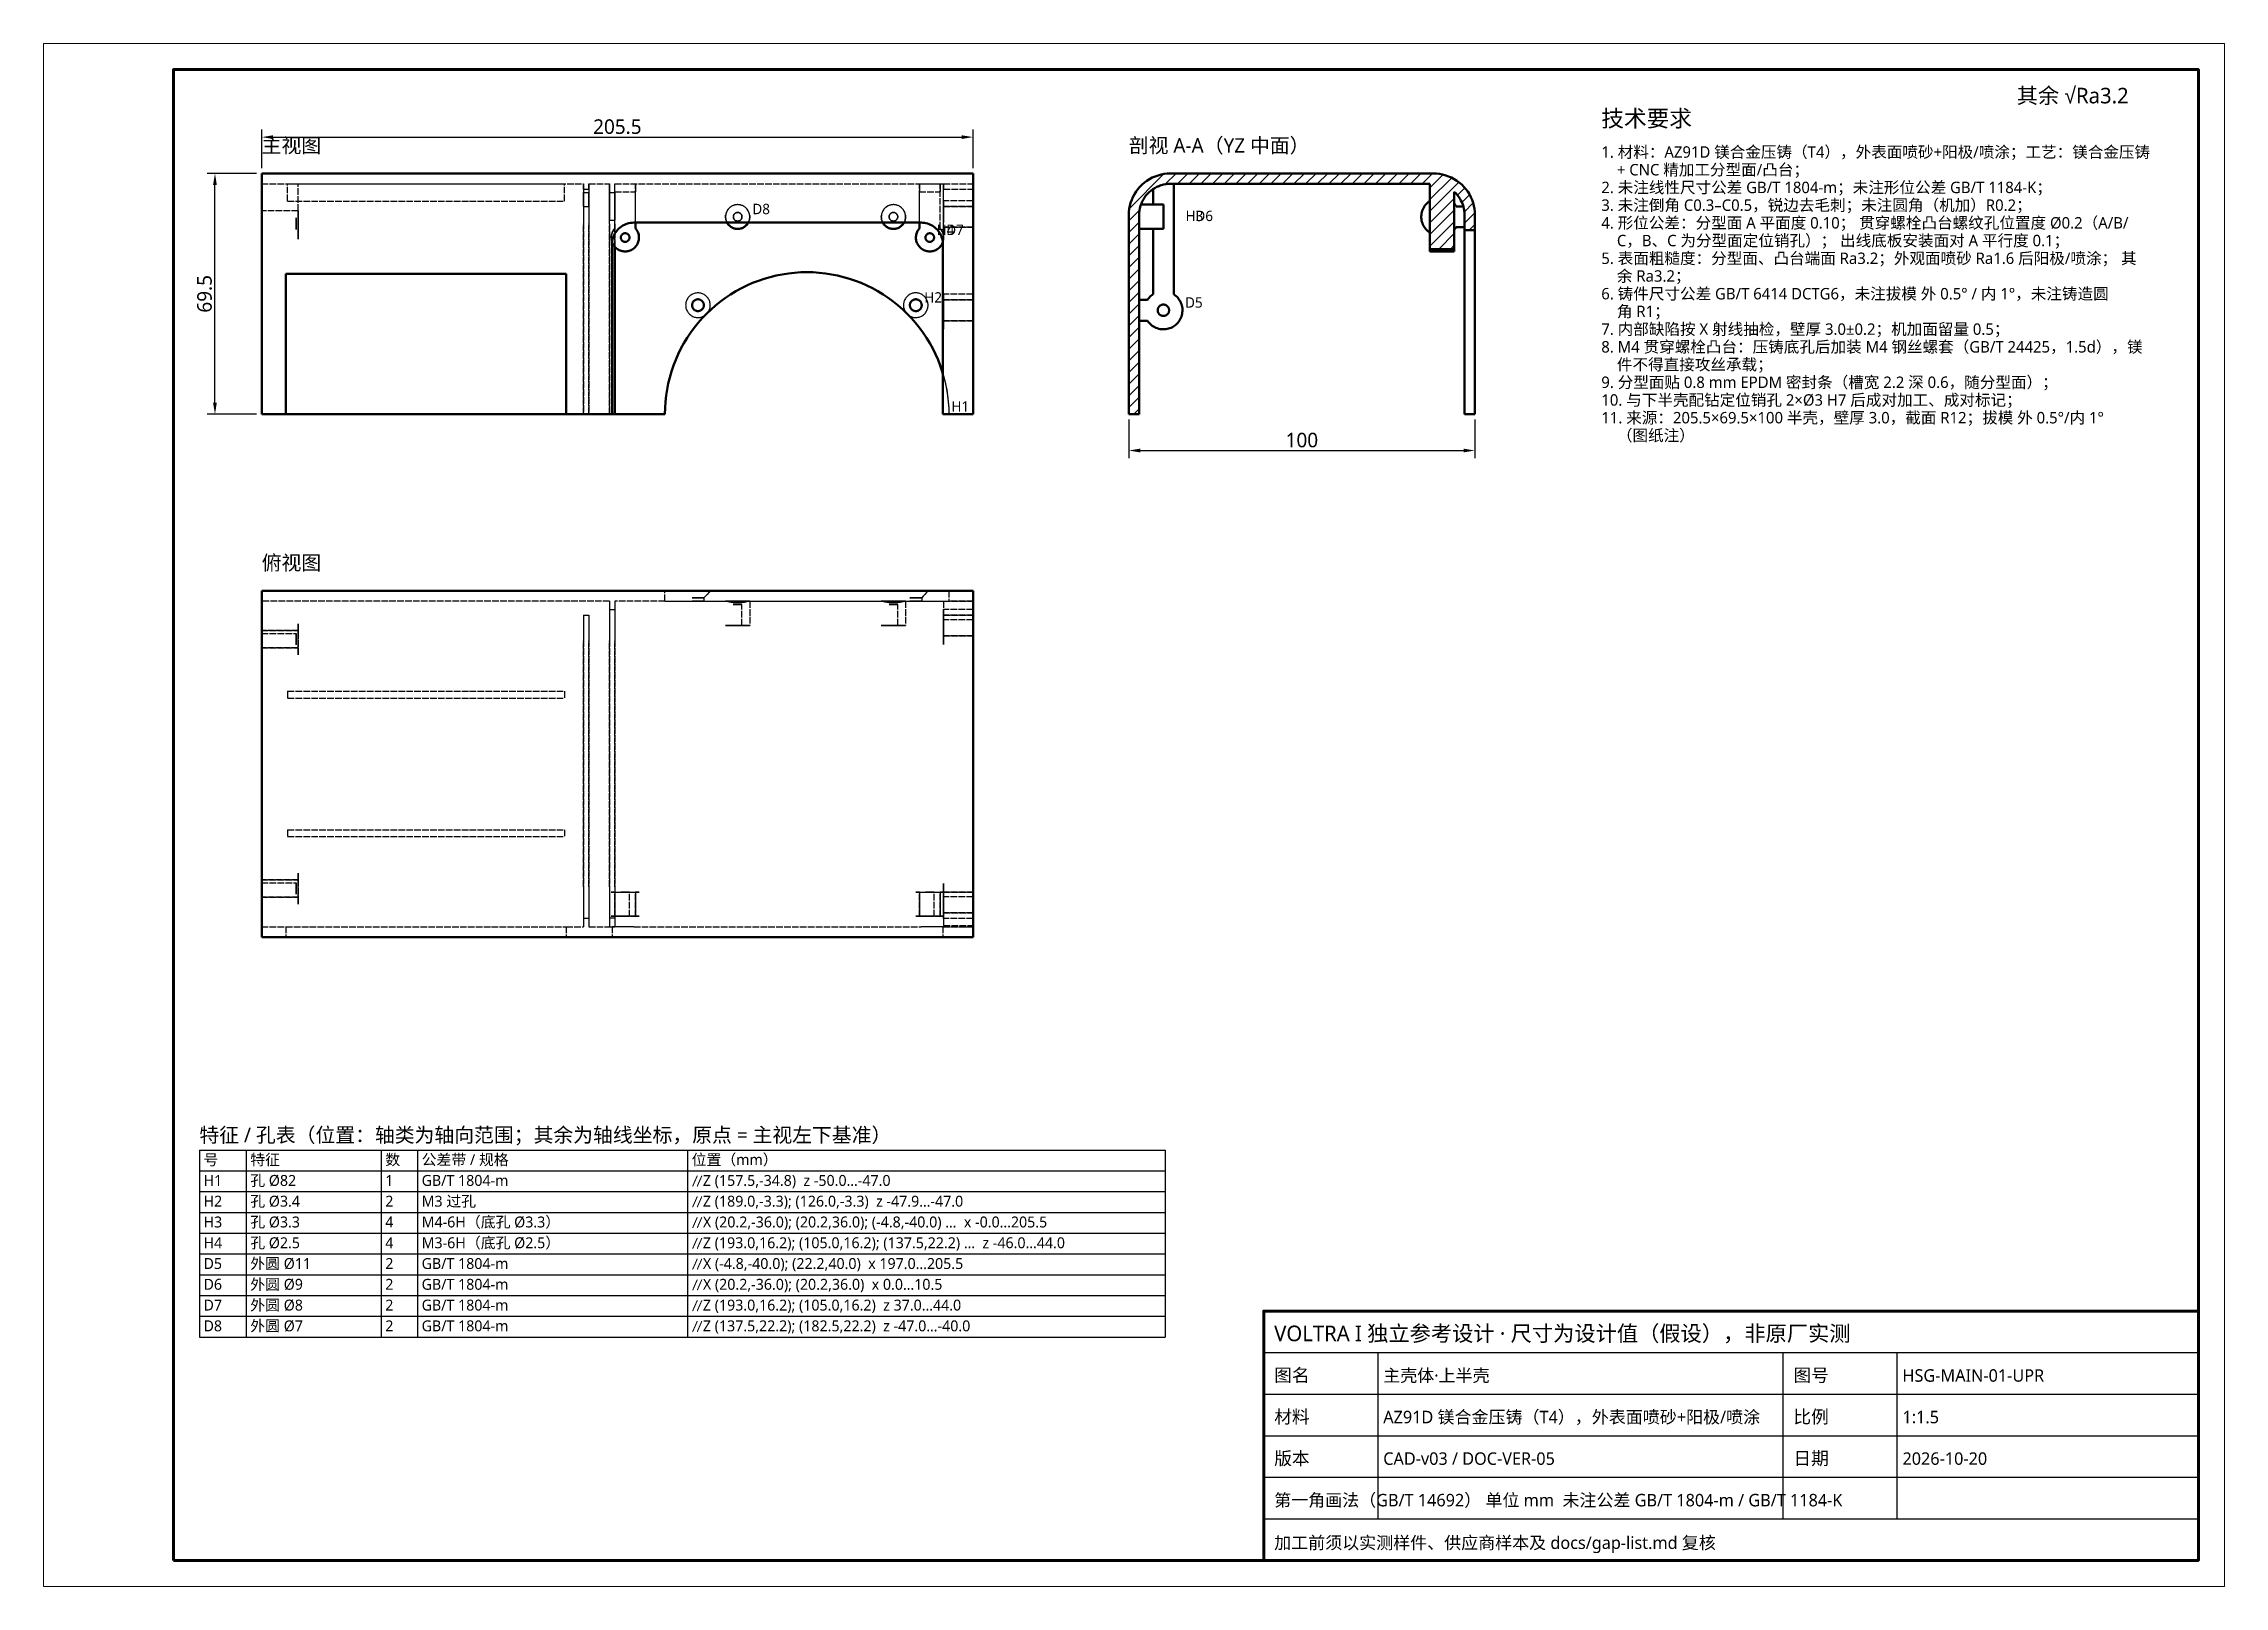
# Model space of a CAD drawing. Header units: millimetres. Extents: x 0 to 420, y 0 to 297.
import ezdxf

# ---------------------------------------------------------------- set-up
doc = ezdxf.new("R2010")
doc.units = ezdxf.units.MM
doc.linetypes.add('DASHED', pattern=[1.524, 1.27, -0.254])
for name, color, linetype, lineweight in [('DIM', 3, 'CONTINUOUS', 18), ('FRAME', 7, 'CONTINUOUS', 70), ('HATCH', 8, 'CONTINUOUS', 13), ('HIDDEN', 8, 'DASHED', 25), ('TEXT', 7, 'CONTINUOUS', 25), ('VISIBLE', 7, 'CONTINUOUS', 50)]:
    doc.layers.add(name, color=color, linetype=linetype, lineweight=lineweight)
doc.styles.add('CJK', font='NotoSansCJK-Regular.ttc')
doc.dimstyles.new('GB', dxfattribs={"dimtxt": 2.8, "dimasz": 2.2, "dimexe": 1.5, "dimexo": 1, "dimgap": 0.6, "dimtad": 1, "dimlfac": 100, "dimzin": 12, "dimdsep": 46, "dimtxsty": 'CJK', "dimcen": 2.5, "dimazin": 3, "dimtfac": 0.5, "dimtmove": 2, "dimatfit": 3})

msp = doc.modelspace()

# ---------------------------------------------------------------- texts
at = {"layer": 'DIM', "style": 'CJK'}
for s, p in [('D8', (136.5, 264.16667)), ('H3', (219.93333, 262.83333)), ('D6', (221.83333, 262.83333)), ('H4', (172, 260.16667)), ('D7', (173.83333, 260.16667)), ('H2', (169.61333, 247.14667)), ('D5', (219.83333, 246.16667)), ('H1', (174.83333, 226.16667))]:
    msp.add_text(s, height=2, dxfattribs=at).set_placement(p)
at = {"layer": 'TEXT', "style": 'CJK'}
for s, height, p in [('其余 √Ra3.2', 3, (380, 285.5)), ('技术要求', 3.2, (300, 281)), ('主视图', 2.8, (42, 276)), ('剖视 A-A（YZ 中面）', 2.8, (209, 276)), ('1. 材料：AZ91D 镁合金压铸（T4），外表面喷砂+阳极/喷涂；工艺：镁合金压铸 ', 2.2, (300, 275.04)), ('\u3000+ CNC 精加工分型面/凸台；', 2.2, (300, 271.63)), ('2. 未注线性尺寸公差 GB/T 1804-m；未注形位公差 GB/T 1184-K；', 2.2, (300, 268.22)), ('3. 未注倒角 C0.3–C0.5，锐边去毛刺；未注圆角（机加）R0.2；', 2.2, (300, 264.81)), ('4. 形位公差：分型面 A 平面度 0.10； 贯穿螺栓凸台螺纹孔位置度 Ø0.2（A/B/', 2.2, (300, 261.4)), ('\u3000C，B、C 为分型面定位销孔）； 出线底板安装面对 A 平行度 0.1；', 2.2, (300, 257.99)), ('5. 表面粗糙度：分型面、凸台端面 Ra3.2；外观面喷砂 Ra1.6 后阳极/喷涂； 其', 2.2, (300, 254.58)), ('\u3000余 Ra3.2；', 2.2, (300, 251.17)), ('6. 铸件尺寸公差 GB/T 6414 DCTG6，未注拔模 外 0.5° / 内 1°，未注铸造圆', 2.2, (300, 247.76)), ('\u3000角 R1；', 2.2, (300, 244.35)), ('7. 内部缺陷按 X 射线抽检，壁厚 3.0±0.2；机加面留量 0.5；', 2.2, (300, 240.94)), ('8. M4 贯穿螺栓凸台：压铸底孔后加装 M4 钢丝螺套（GB/T 24425，1.5d），镁', 2.2, (300, 237.53)), ('\u3000件不得直接攻丝承载；', 2.2, (300, 234.12)), ('9. 分型面贴 0.8 mm EPDM 密封条（槽宽 2.2 深 0.6，随分型面）；', 2.2, (300, 230.71)), ('10. 与下半壳配钻定位销孔 2×Ø3 H7 后成对加工、成对标记；', 2.2, (300, 227.3)), ('11. 来源：205.5×69.5×100 半壳，壁厚 3.0，截面 R12；拔模 外 0.5°/内 1°', 2.2, (300, 223.89)), ('\u3000（图纸注）', 2.2, (300, 220.48)), ('俯视图', 2.8, (42, 195.66667)), ('特征 / 孔表（位置：轴类为轴向范围；其余为轴线坐标，原点 = 主视左下基准）', 2.8, (30, 85.5)), ('号', 2.1, (30.8, 81.1)), ('特征', 2.1, (39.8, 81.1)), ('数', 2.1, (65.8, 81.1)), ('公差带 / 规格', 2.1, (72.8, 81.1)), ('位置（mm）', 2.1, (124.8, 81.1)), ('H1', 2.1, (30.8, 77.1)), ('孔 Ø82', 2.1, (39.8, 77.1)), ('1', 2.1, (65.8, 77.1)), ('GB/T 1804-m', 2.1, (72.8, 77.1)), ('∥Z (157.5,-34.8)  z -50.0…-47.0', 2.1, (124.8, 77.1)), ('H2', 2.1, (30.8, 73.1)), ('孔 Ø3.4', 2.1, (39.8, 73.1)), ('孔 Ø3.3', 2.1, (39.8, 69.1)), ('2', 2.1, (65.8, 73.1)), ('M3 过孔', 2.1, (72.8, 73.1)), ('M4-6H（底孔 Ø3.3）', 2.1, (72.8, 69.1)), ('∥Z (189.0,-3.3); (126.0,-3.3)  z -47.9…-47.0', 2.1, (124.8, 73.1)), ('H3', 2.1, (30.8, 69.1)), ('H4', 2.1, (30.8, 65.1)), ('孔 Ø2.5', 2.1, (39.8, 65.1)), ('4', 2.1, (65.8, 69.1)), ('4', 2.1, (65.8, 65.1)), ('M3-6H（底孔 Ø2.5）', 2.1, (72.8, 65.1)), ('∥X (20.2,-36.0); (20.2,36.0); (-4.8,-40.0) …  x -0.0…205.5', 2.1, (124.8, 69.1)), ('∥Z (193.0,16.2); (105.0,16.2); (137.5,22.2) …  z -46.0…44.0', 2.1, (124.8, 65.1)), ('D5', 2.1, (30.8, 61.1)), ('外圆 Ø11', 2.1, (39.8, 61.1)), ('2', 2.1, (65.8, 61.1)), ('GB/T 1804-m', 2.1, (72.8, 61.1)), ('∥X (-4.8,-40.0); (22.2,40.0)  x 197.0…205.5', 2.1, (124.8, 61.1)), ('D6', 2.1, (30.8, 57.1)), ('外圆 Ø9', 2.1, (39.8, 57.1)), ('2', 2.1, (65.8, 57.1)), ('GB/T 1804-m', 2.1, (72.8, 57.1)), ('∥X (20.2,-36.0); (20.2,36.0)  x 0.0…10.5', 2.1, (124.8, 57.1)), ('D7', 2.1, (30.8, 53.1)), ('外圆 Ø8', 2.1, (39.8, 53.1)), ('2', 2.1, (65.8, 53.1)), ('GB/T 1804-m', 2.1, (72.8, 53.1)), ('∥Z (193.0,16.2); (105.0,16.2)  z 37.0…44.0', 2.1, (124.8, 53.1)), ('D8', 2.1, (30.8, 49.1)), ('外圆 Ø7', 2.1, (39.8, 49.1)), ('2', 2.1, (65.8, 49.1)), ('GB/T 1804-m', 2.1, (72.8, 49.1)), ('∥Z (137.5,22.2); (182.5,22.2)  z -47.0…-40.0', 2.1, (124.8, 49.1)), ('VOLTRA I 独立参考设计 · 尺寸为设计值（假设），非原厂实测', 3, (237, 47.2)), ('图名', 2.5, (237, 39.4)), ('主壳体·上半壳', 2.4, (258, 39.4)), ('图号', 2.5, (337, 39.4)), ('HSG-MAIN-01-UPR', 2.4, (358, 39.4)), ('材料', 2.5, (237, 31.4)), ('AZ91D 镁合金压铸（T4），外表面喷砂+阳极/喷涂', 2.4, (258, 31.4)), ('比例', 2.5, (337, 31.4)), ('1:1.5', 2.4, (358, 31.4)), ('版本', 2.5, (237, 23.4)), ('CAD-v03 / DOC-VER-05', 2.4, (258, 23.4)), ('日期', 2.5, (337, 23.4)), ('2026-10-20', 2.4, (358, 23.4)), ('第一角画法（GB/T 14692） 单位 mm  未注公差 GB/T 1804-m / GB/T 1184-K', 2.4, (237, 15.4)), ('加工前须以实测样件、供应商样本及 docs/gap-list.md 复核', 2.4, (237, 7.2))]:
    msp.add_text(s, height=height, dxfattribs=at).set_placement(p)

# ---------------------------------------------------------------- dimensions: what is measured, and where the dimension line sits
at = {"layer": 'DIM'}
for base, p1, p2, text in [((42, 279), (42, 272), (179, 272), '205.5'), ((209, 218.66667), (209, 225.66667), (275.66667, 225.66667), '100')]:
    msp.add_linear_dim(base=base, p1=p1, p2=p2, text=text, dimstyle='GB', dxfattribs=at).render()
msp.add_linear_dim(base=(33, 225.66667), p1=(42, 225.66667), p2=(42, 272), angle=90, text='69.5', dimstyle='GB', dxfattribs=at).render()

# ---------------------------------------------------------------- hatches: boundary and pattern name
at = {"layer": 'HATCH'}
h = msp.add_hatch(dxfattribs=at)
h.set_pattern_fill('ANSI31', scale=0.5)
h.paths.add_polyline_path([(211, 225.66667), (210.36098, 225.66667), (209.72197, 225.66667), (209.08295, 225.66667), (209, 226.22273), (209, 226.86175), (209, 227.50077), (209, 228.13978), (209, 228.7788), (209, 229.41782), (209, 230.05683), (209, 230.69585), (209, 231.33487), (209, 231.97388), (209, 232.6129), (209, 233.25191), (209, 233.89093), (209, 234.52995), (209, 235.16896), (209, 235.80798), (209, 236.447), (209, 237.08601), (209, 237.72503), (209, 238.36405), (209, 239.00306), (209, 239.64208), (209, 240.2811), (209, 240.92011), (209, 241.55913), (209, 242.19815), (209, 242.83716), (209, 243.47618), (209, 244.1152), (209, 244.75421), (209, 245.39323), (209, 246.03225), (209, 246.67126), (209, 247.31028), (209, 247.9493), (209, 248.58831), (209, 249.22733), (209, 249.86635), (209, 250.50536), (209, 251.14438), (209, 251.78339), (209, 252.42241), (209, 253.06143), (209, 253.70044), (209, 254.33946), (209, 254.97848), (209, 255.61749), (209, 256.25651), (209, 256.89553), (209, 257.53454), (209, 258.17356), (209, 258.81258), (209, 259.45159), (209, 260.09061), (209, 260.72963), (209, 261.36864), (209, 262.00766), (209, 262.64668), (209, 263.28569), (209, 263.92471), (209.01985, 264.56326), (209.09024, 265.19822), (209.21107, 265.82553), (209.38157, 266.44121), (209.60065, 267.04131), (209.86691, 267.62203), (210.17867, 268.17964), (210.53392, 268.71061), (210.93041, 269.21153), (211.3656, 269.67922), (211.83672, 270.11069), (212.34077, 270.5032), (212.87453, 270.85423), (213.4346, 271.16156), (214.0174, 271.42321), (214.61922, 271.63753), (215.23623, 271.80315), (215.86448, 271.919), (216.49998, 271.98436), (217.13867, 272), (217.77769, 272), (218.4167, 272), (219.05572, 272), (219.69474, 272), (220.33375, 272), (220.97277, 272), (221.61179, 272), (222.2508, 272), (222.88982, 272), (223.52883, 272), (224.16785, 272), (224.80687, 272), (225.44588, 272), (226.0849, 272), (226.72392, 272), (227.36293, 272), (228.00195, 272), (228.64097, 272), (229.27998, 272), (229.919, 272), (230.55802, 272), (231.19703, 272), (231.83605, 272), (232.47507, 272), (233.11408, 272), (233.7531, 272), (234.39212, 272), (235.03113, 272), (235.67015, 272), (236.30917, 272), (236.94818, 272), (237.5872, 272), (238.22622, 272), (238.86523, 272), (239.50425, 272), (240.14326, 272), (240.78228, 272), (241.4213, 272), (242.06031, 272), (242.69933, 272), (243.33835, 272), (243.97736, 272), (244.61638, 272), (245.2554, 272), (245.89441, 272), (246.53343, 272), (247.17245, 272), (247.81146, 272), (248.45048, 272), (249.0895, 272), (249.72851, 272), (250.36753, 272), (251.00655, 272), (251.64556, 272), (252.28458, 272), (252.9236, 272), (253.56261, 272), (254.20163, 272), (254.84065, 272), (255.47966, 272), (256.11868, 272), (256.7577, 272), (257.39671, 272), (258.03573, 272), (258.67474, 272), (259.31376, 272), (259.95278, 272), (260.59179, 272), (261.23081, 272), (261.86983, 272), (262.50884, 272), (263.14786, 272), (263.78688, 272), (264.42589, 272), (265.06491, 272), (265.70393, 272), (266.34294, 272), (266.98196, 272), (267.62098, 272), (268.25945, 271.97801), (268.89414, 271.90527), (269.52101, 271.78212), (270.13605, 271.60935), (270.73534, 271.38805), (271.31506, 271.11964), (271.87152, 270.80582), (272.40116, 270.44861), (272.90062, 270.05027), (273.36669, 269.61335), (273.79642, 269.14063), (274.18706, 268.63514), (274.53612, 268.10008), (274.84137, 267.53888), (275.10087, 266.95511), (275.31296, 266.3525), (275.47629, 265.73489), (275.58982, 265.10621), (275.65282, 264.47047), (275.66667, 263.83173), (275.66667, 263.19271), (275.66667, 262.5537), (275.66667, 261.91468), (275.66667, 261.27566), (275.21096, 261.09236), (274.57194, 261.09236), (273.93292, 261.09236), (273.66667, 261.46512), (273.66667, 262.10414), (273.66667, 262.74315), (273.66667, 263.38217), (273.66663, 264.02119), (273.63038, 264.65887), (273.52655, 265.28909), (273.35632, 265.9047), (273.12161, 266.49873), (272.82508, 267.06444), (272.4701, 267.59542), (272.06068, 268.08566), (271.66667, 268.38523), (271.66667, 267.74621), (271.66667, 267.1072), (271.66667, 266.46818), (271.66667, 265.82916), (271.66667, 265.19015), (271.66667, 264.55113), (271.66667, 263.91211), (271.66667, 263.2731), (271.66667, 262.63408), (271.66667, 261.99506), (271.66667, 261.35605), (271.66667, 260.71703), (271.66667, 260.07801), (271.66667, 259.439), (271.66667, 258.79998), (271.66667, 258.16096), (271.66667, 257.52195), (271.08772, 257.46187), (270.44871, 257.46187), (269.80969, 257.46187), (269.17067, 257.46187), (268.53166, 257.46187), (267.89264, 257.46187), (267.25362, 257.46187), (267, 257.84727), (267, 258.48628), (267, 259.1253), (267, 259.76432), (267, 260.40333), (267, 261.04235), (267, 261.68136), (267, 262.32038), (267, 262.9594), (267, 263.59841), (267, 264.23743), (267, 264.87645), (267, 265.51546), (267, 266.15448), (267, 266.7935), (267, 267.43251), (267, 268.07153), (267, 268.71055), (267, 269.34956), (267, 269.98858), (266.3724, 270), (265.73339, 270), (265.09437, 270), (264.45535, 270), (263.81634, 270), (263.17732, 270), (262.5383, 270), (261.89929, 270), (261.26027, 270), (260.62125, 270), (259.98224, 270), (259.34322, 270), (258.70421, 270), (258.06519, 270), (257.42617, 270), (256.78716, 270), (256.14814, 270), (255.50912, 270), (254.87011, 270), (254.23109, 270), (253.59207, 270), (252.95306, 270), (252.31404, 270), (251.67502, 270), (251.03601, 270), (250.39699, 270), (249.75797, 270), (249.11896, 270), (248.47994, 270), (247.84092, 270), (247.20191, 270), (246.56289, 270), (245.92387, 270), (245.28486, 270), (244.64584, 270), (244.00682, 270), (243.36781, 270), (242.72879, 270), (242.08977, 270), (241.45076, 270), (240.81174, 270), (240.17273, 270), (239.53371, 270), (238.89469, 270), (238.25568, 270), (237.61666, 270), (236.97764, 270), (236.33863, 270), (235.69961, 270), (235.06059, 270), (234.42158, 270), (233.78256, 270), (233.14354, 270), (232.50453, 270), (231.86551, 270), (231.22649, 270), (230.58748, 270), (229.94846, 270), (229.30944, 270), (228.67043, 270), (228.03141, 270), (227.39239, 270), (226.75338, 270), (226.11436, 270), (225.47534, 270), (224.83633, 270), (224.19731, 270), (223.5583, 270), (222.91928, 270), (222.28026, 270), (221.64125, 270), (221.00223, 270), (220.36321, 270), (219.7242, 270), (219.08518, 270), (218.44616, 270), (217.80715, 270), (217.16813, 270), (216.5296, 269.98153), (215.89642, 269.89764), (215.27574, 269.74691), (214.67461, 269.53105), (214.09982, 269.25252), (213.5579, 268.91447), (213.05499, 268.52072), (212.59678, 268.07575), (212.18848, 267.58458), (211.83469, 267.0528), (211.53944, 266.48642), (211.30607, 265.89187), (211.13722, 265.27588), (211.03482, 264.64542), (211, 264.00766), (211, 263.36864), (211, 262.72963), (211, 262.09061), (211, 261.45159), (211, 260.81258), (211, 260.17356), (211, 259.53454), (211, 258.89553), (211, 258.25651), (211, 257.61749), (211, 256.97848), (211, 256.33946), (211, 255.70044), (211, 255.06143), (211, 254.42241), (211, 253.78339), (211, 253.14438), (211, 252.50536), (211, 251.86635), (211, 251.22733), (211, 250.58831), (211, 249.9493), (211, 249.31028), (211, 248.67126), (211, 248.03225), (211, 247.39323), (211, 246.75421), (211, 246.1152), (211, 245.47618), (211, 244.83716), (211, 244.19815), (211, 243.55913), (211, 242.92011), (211, 242.2811), (211, 241.64208), (211, 241.00306), (211, 240.36405), (211, 239.72503), (211, 239.08601), (211, 238.447), (211, 237.80798), (211, 237.16896), (211, 236.52995), (211, 235.89093), (211, 235.25191), (211, 234.6129), (211, 233.97388), (211, 233.33487), (211, 232.69585), (211, 232.05683), (211, 231.41782), (211, 230.7788), (211, 230.13978), (211, 229.50077), (211, 228.86175), (211, 228.22273), (211, 227.58372), (211, 226.9447), (211, 226.30568), (211, 225.66667)])

# ---------------------------------------------------------------- linework, layer by layer
at = {"layer": 'FRAME', "lineweight": 18}
msp.add_lwpolyline([(0, 0), (420, 0), (420, 297), (0, 297)], close=True, dxfattribs=at)
at = {"layer": 'FRAME'}
for points in [[(25, 5), (415, 5), (415, 292), (25, 292)], [(235, 5), (415, 5), (415, 53), (235, 53)]]:
    msp.add_lwpolyline(points, close=True, dxfattribs=at)
at = {"layer": 'HIDDEN'}
for points in [[(42, 271.97763), (42, 272)], [(42, 271.91065), (42, 271.97763)], [(42, 271.79942), (42, 271.91065)], [(42, 271.64458), (42, 271.79942)], [(42, 271.44699), (42, 271.64458)], [(42, 271.20775), (42, 271.44699)], [(42, 270.9282), (42, 271.20775)], [(42, 270.60991), (42, 270.9282)], [(42, 270.25465), (42, 270.60991)], [(42, 269.86441), (42, 270.25465)], [(42, 270), (49, 270)], [(42, 270), (49, 270)], [(42, 264.82777), (42, 270)], [(42, 264.82777), (42, 270)], [(42, 269.99073), (49, 269.99073)], [(42, 269.99073), (49, 269.99073)], [(42, 269.99073), (42, 269.95112)], [(42, 269.86441), (42, 269.99073)], [(42, 264.82777), (42, 269.99073)], [(42, 269.95112), (42, 269.99073)], [(42, 269.95112), (42, 269.88053)], [(42, 269.88053), (42, 269.95112)], [(42, 269.88053), (42, 269.77934)], [(42, 269.77934), (42, 269.88053)], [(42, 269.44138), (42, 269.86441)], [(42, 269.77934), (42, 269.64808)], [(42, 269.64808), (42, 269.77934)], [(42, 269.64808), (42, 269.48743)], [(42, 269.48743), (42, 269.64808)], [(42, 269.48743), (42, 269.29822)], [(42, 269.29822), (42, 269.48743)], [(42, 268.98792), (42, 269.44138)], [(42, 269.29822), (42, 269.08144)], [(42, 269.08144), (42, 269.29822)], [(42, 269.08144), (42, 268.83822)], [(42, 268.83822), (42, 269.08144)], [(42, 268.50656), (42, 268.98792)], [(42, 268.83822), (42, 268.56982)], [(42, 268.56982), (42, 268.83822)], [(47, 266.66667), (47, 270)], [(47, 266.66667), (47, 270)], [(47, 266.66667), (47, 270)], [(47, 266.66667), (47, 270)], [(47, 270), (100.33333, 270)], [(47, 270), (100.33333, 270)], [(47, 270), (100.33333, 270)], [(47, 270), (100.33333, 270)], [(49, 270), (49, 269.99897)], [(49, 264.82777), (49, 270)], [(49, 264.82777), (49, 270)], [(49, 269.99897), (49, 270)], [(49, 270), (104, 270)], [(49, 269.99897), (49, 269.99588)], [(49, 269.99588), (49, 269.99897)], [(49, 269.99588), (49, 269.99073)], [(49, 269.99073), (49, 269.99588)], [(49, 264.82777), (49, 269.99073)], [(49, 264.82777), (49, 269.99073)], [(100.33333, 266.66667), (100.33333, 270)], [(100.33333, 266.66667), (100.33333, 270)], [(100.33333, 266.66667), (100.33333, 270)], [(100.33333, 266.66667), (100.33333, 270)], [(104, 270), (104, 269.98322)], [(104, 269.98374), (104, 270)], [(104, 269.93506), (104, 269.98374)], [(104, 269.98322), (104, 269.93298)], [(104, 269.85422), (104, 269.93506)], [(104, 269.93298), (104, 269.84957)], [(104, 269.74166), (104, 269.85422)], [(104, 269.84957), (104, 269.73344)], [(104, 269.59798), (104, 269.74166)], [(104, 269.73344), (104, 269.58524)], [(104, 269.42397), (104, 269.59798)], [(104, 269.58524), (104, 269.40581)], [(104, 269.22057), (104, 269.42397)], [(104, 269.40581), (104, 269.19615)], [(104, 268.98888), (104, 269.22057)], [(104, 269.19615), (104, 268.95743)], [(104, 268.98888), (104, 265.64996)], [(104, 268.98888), (105, 268.98888)], [(104, 268.95743), (104, 268.69099)], [(105, 270), (105, 269.98322)], [(105, 269.98374), (105, 270)], [(105, 270), (109, 270)], [(105, 269.93506), (105, 269.98374)], [(105, 269.98322), (105, 269.93298)], [(105, 269.85422), (105, 269.93506)], [(105, 269.93298), (105, 269.84957)], [(105, 269.74166), (105, 269.85422)], [(105, 269.84957), (105, 269.73344)], [(105, 269.59798), (105, 269.74166)], [(105, 269.73344), (105, 269.58524)], [(105, 269.42397), (105, 269.59798)], [(105, 269.58524), (105, 269.40581)], [(105, 269.22057), (105, 269.42397)], [(105, 269.40581), (105, 269.19615)], [(105, 268.98888), (105, 269.22057)], [(105, 269.19615), (105, 268.95743)], [(105, 268.98888), (105, 265.64996)], [(105, 268.95743), (105, 268.69099)], [(109, 270), (109, 269.98322)], [(109, 269.98322), (109, 270)], [(109, 269.98322), (109, 269.93298)], [(109, 269.93298), (109, 269.98322)], [(109, 269.93298), (109, 269.84957)], [(109, 269.84957), (109, 269.93298)], [(109, 269.84957), (109, 269.73344)], [(109, 269.73344), (109, 269.84957)], [(109, 269.73344), (109, 269.58524)], [(109, 269.58524), (109, 269.73344)], [(109, 269.58524), (109, 269.40581)], [(109, 269.40581), (109, 269.58524)], [(109, 269.40581), (109, 269.19615)], [(109, 269.19615), (109, 269.40581)], [(109, 269.19615), (109, 268.95743)], [(109, 268.95743), (109, 269.19615)], [(109, 268.95743), (109, 268.69099)], [(109, 268.69099), (109, 268.95743)], [(110, 268.24941), (110, 270)], [(110, 269.98322), (110, 270)], [(110, 270), (114, 270)], [(110, 270), (173.33333, 270)], [(110, 269.93298), (110, 269.98322)], [(110, 269.84957), (110, 269.93298)], [(110, 269.73344), (110, 269.84957)], [(110, 269.58524), (110, 269.73344)], [(110, 269.40581), (110, 269.58524)], [(110, 269.19615), (110, 269.40581)], [(110, 268.95743), (110, 269.19615)], [(110, 268.69099), (110, 268.95743)], [(114, 261.4305), (114, 270)], [(114, 270), (114, 269.98403)], [(114, 269.98403), (114, 269.93621)], [(114, 269.93621), (114, 269.8568)], [(114, 269.8568), (114, 269.74621)], [(114, 269.74621), (114, 269.60503)], [(114, 269.60503), (114, 269.43403)], [(114, 269.43403), (114, 269.23409)], [(114, 269.23409), (114, 269.0063)], [(114, 269.0063), (114, 268.75187)], [(168.66667, 261.4305), (168.66667, 270)], [(168.66667, 270), (168.66667, 269.98403)], [(168.66667, 270), (172.66667, 270)], [(168.66667, 269.98403), (168.66667, 269.93621)], [(168.66667, 269.93621), (168.66667, 269.8568)], [(168.66667, 269.8568), (168.66667, 269.74621)], [(168.66667, 269.74621), (168.66667, 269.60503)], [(168.66667, 269.60503), (168.66667, 269.43403)], [(168.66667, 269.43403), (168.66667, 269.23409)], [(168.66667, 269.23409), (168.66667, 269.0063)], [(168.66667, 269.0063), (168.66667, 268.75187)], [(172.66667, 261.4305), (172.66667, 270)], [(172.66667, 270), (172.66667, 269.98403)], [(172.66667, 269.98403), (172.66667, 269.93621)], [(172.66667, 269.93621), (172.66667, 269.8568)], [(172.66667, 269.8568), (172.66667, 269.74621)], [(172.66667, 269.74621), (172.66667, 269.60503)], [(172.66667, 269.60503), (172.66667, 269.43403)], [(172.66667, 269.43403), (172.66667, 269.23409)], [(172.66667, 269.23409), (172.66667, 269.0063)], [(172.66667, 269.0063), (172.66667, 268.75187)], [(173.33333, 270), (173.33333, 269.98374)], [(173.33333, 269.98374), (173.33333, 270)], [(173.33333, 266.73985), (173.33333, 270)], [(173.33333, 270), (179, 270)], [(173.33333, 270), (179, 270)], [(173.33333, 248.73985), (173.33333, 270)], [(173.33333, 269.98374), (173.33333, 269.93506)], [(173.33333, 269.93506), (173.33333, 269.98374)], [(173.33333, 269.93506), (173.33333, 269.85422)], [(173.33333, 269.85422), (173.33333, 269.93506)], [(173.33333, 269.85422), (173.33333, 269.74166)], [(173.33333, 269.74166), (173.33333, 269.85422)], [(173.33333, 269.74166), (173.33333, 269.59798)], [(173.33333, 269.59798), (173.33333, 269.74166)], [(173.33333, 269.59798), (173.33333, 269.42397)], [(173.33333, 269.42397), (173.33333, 269.59798)], [(173.33333, 269.42397), (173.33333, 269.22057)], [(173.33333, 269.22057), (173.33333, 269.42397)], [(173.33333, 269.22057), (173.33333, 268.98888)], [(173.33333, 268.98888), (173.33333, 269.22057)], [(173.33333, 266.73985), (173.33333, 268.98888)], [(173.33333, 268.98888), (179, 268.98888)], [(173.33333, 248.73985), (173.33333, 268.98888)], [(173.33333, 268.98888), (179, 268.98888)], [(179, 271.97763), (179, 272)], [(179, 271.91065), (179, 271.97763)], [(179, 271.79942), (179, 271.91065)], [(179, 271.64458), (179, 271.79942)], [(179, 271.44699), (179, 271.64458)], [(179, 271.20775), (179, 271.44699)], [(179, 270.9282), (179, 271.20775)], [(179, 270.60991), (179, 270.9282)], [(179, 270.25465), (179, 270.60991)], [(179, 269.86441), (179, 270.25465)], [(179, 266.73985), (179, 270)], [(179, 269.86441), (179, 270)], [(179, 269.44138), (179, 269.86441)], [(179, 268.98792), (179, 269.44138)], [(179, 268.98792), (179, 268.98888)], [(179, 268.98888), (179, 268.74341)], [(179, 248.73985), (179, 268.98888)], [(179, 268.74305), (179, 268.98888)], [(179, 268.50656), (179, 268.98792)], [(42, 268.56982), (42, 268.27764)], [(42, 268.27764), (42, 268.56982)], [(42, 268), (42, 268.50656)], [(42, 268.27764), (42, 267.9632)], [(42, 267.9632), (42, 268.27764)], [(42, 267.47107), (42, 268)], [(42, 267.9632), (42, 267.62814)], [(42, 267.62814), (42, 267.9632)], [(42, 267.62814), (42, 267.2742)], [(42, 267.2742), (42, 267.62814)], [(42, 266.92273), (42, 267.47107)], [(42, 267.2742), (42, 266.90322)], [(42, 266.90322), (42, 267.2742)], [(42, 266.35804), (42, 266.92273)], [(42, 266.90322), (42, 266.51713)], [(42, 266.51713), (42, 266.90322)], [(42, 266.51713), (42, 266.11794)], [(42, 266.11794), (42, 266.51713)], [(42, 265.78017), (42, 266.35804)], [(42, 266.11794), (42, 265.70773)], [(42, 265.70773), (42, 266.11794)], [(42, 265.19234), (42, 265.78017)], [(42, 265.70773), (42, 265.28863)], [(42, 265.28863), (42, 265.70773)], [(42, 265.28863), (42, 264.86283)], [(42, 264.86283), (42, 265.28863)], [(42, 264.59784), (42, 265.19234)], [(42, 264.82777), (42, 265.19234)], [(42, 264.86283), (42, 264.43254)], [(42, 264.43254), (42, 264.86283)], [(49, 264.82777), (42, 264.82777)], [(49, 264.82777), (42, 264.82777)], [(49, 264.82777), (42, 264.82777)], [(49, 264.82777), (42, 264.82777)], [(42, 264.69775), (42, 264.82777)], [(42, 264.82777), (42, 264.69775)], [(42, 264.69775), (42, 264.82777)], [(42, 264.82777), (42, 264.69775)], [(42, 264.55479), (42, 264.69775)], [(42, 264.69775), (42, 264.55479)], [(42, 264.55479), (42, 264.69775)], [(42, 264.69775), (42, 264.55479)], [(47, 266.66667), (100.33333, 266.66667)], [(47, 266.66667), (100.33333, 266.66667)], [(47, 266.66667), (100.33333, 266.66667)], [(47, 266.66667), (100.33333, 266.66667)], [(49, 264.69775), (49, 264.82777)], [(49, 264.82777), (49, 264.69775)], [(49, 264.69775), (49, 264.82777)], [(49, 264.82777), (49, 264.69775)], [(49, 264.55479), (49, 264.69775)], [(49, 264.69775), (49, 264.55479)], [(49, 264.55479), (49, 264.69775)], [(49, 264.69775), (49, 264.55479)], [(104, 268.69099), (104, 268.39831)], [(104, 268.39831), (104, 268.08104)], [(104, 268.33333), (105, 268.33333)], [(104, 268.33333), (104, 268.31656)], [(104, 268.31849), (104, 268.33333)], [(104, 268.27402), (104, 268.31849)], [(104, 268.31656), (104, 268.26632)], [(104, 268.20015), (104, 268.27402)], [(104, 268.26632), (104, 268.1829)], [(104, 268.09724), (104, 268.20015)], [(104, 268.1829), (104, 268.06677)], [(104, 267.9658), (104, 268.09724)], [(104, 268.08104), (104, 267.74094)], [(104, 268.06677), (104, 267.91858)], [(104, 267.8065), (104, 267.9658)], [(104, 267.91858), (104, 267.73915)], [(104, 267.6201), (104, 267.8065)], [(104, 267.74094), (104, 267.37992)], [(104, 267.73915), (104, 267.52949)], [(104, 267.40753), (104, 267.6201)], [(104, 267.52949), (104, 267.29077)], [(104, 267.16986), (104, 267.40753)], [(104, 267.37992), (104, 267)], [(104, 267.29077), (104, 267.02432)], [(104, 266.90825), (104, 267.16986)], [(104, 267.02432), (104, 266.73164)], [(104, 267), (104, 266.6033)], [(104, 266.62399), (104, 266.90825)], [(104, 266.73164), (104, 266.41437)], [(104, 266.3185), (104, 266.62399)], [(104, 266.6033), (104, 266.19205)], [(104, 266.41437), (104, 266.07427)], [(104, 265.99329), (104, 266.3185)], [(104, 266.19205), (104, 265.76853)], [(104, 266.07427), (104, 265.71325)], [(104, 265.64996), (104, 265.99329)], [(104, 265.76853), (104, 265.33513)], [(104, 265.71325), (104, 265.33333)], [(104, 265.64996), (105, 265.64996)], [(104, 265.33513), (104, 264.89425)], [(104, 265.33333), (104, 264.93664)], [(104, 264.93664), (104, 264.52538)], [(104, 264.89425), (104, 264.44838)], [(105, 268.69099), (105, 268.39831)], [(105, 268.39831), (105, 268.08104)], [(105, 268.33333), (105, 268.31656)], [(105, 268.31849), (105, 268.33333)], [(105, 268.27402), (105, 268.31849)], [(105, 268.31656), (105, 268.26632)], [(105, 268.20015), (105, 268.27402)], [(105, 268.26632), (105, 268.1829)], [(105, 268.09724), (105, 268.20015)], [(105, 268.1829), (105, 268.06677)], [(105, 267.9658), (105, 268.09724)], [(105, 268.08104), (105, 267.74094)], [(105, 268.06677), (105, 267.91858)], [(105, 267.8065), (105, 267.9658)], [(105, 267.91858), (105, 267.73915)], [(105, 267.6201), (105, 267.8065)], [(105, 267.74094), (105, 267.37992)], [(105, 267.73915), (105, 267.52949)], [(105, 267.40753), (105, 267.6201)], [(105, 267.52949), (105, 267.29077)], [(105, 267.16986), (105, 267.40753)], [(105, 267.37992), (105, 267)], [(105, 267.29077), (105, 267.02432)], [(105, 266.90825), (105, 267.16986)], [(105, 267.02432), (105, 266.73164)], [(105, 267), (105, 266.6033)], [(105, 266.62399), (105, 266.90825)], [(105, 266.73164), (105, 266.41437)], [(105, 266.3185), (105, 266.62399)], [(105, 266.6033), (105, 266.19205)], [(105, 266.41437), (105, 266.07427)], [(105, 265.99329), (105, 266.3185)], [(105, 266.19205), (105, 265.76853)], [(105, 266.07427), (105, 265.71325)], [(105, 265.64996), (105, 265.99329)], [(105, 265.76853), (105, 265.33513)], [(105, 265.71325), (105, 265.33333)], [(105, 265.33513), (105, 264.89425)], [(105, 265.33333), (105, 264.93664)], [(105, 264.93664), (105, 264.52538)], [(105, 264.89425), (105, 264.44838)], [(109, 268.69099), (109, 268.39831)], [(109, 268.39831), (109, 268.69099)], [(109, 268.39831), (109, 268.08104)], [(109, 268.08104), (109, 268.39831)], [(109, 268.33333), (110, 268.33333)], [(109, 268.33333), (109, 268.31737)], [(109, 268.31656), (109, 268.33333)], [(109, 268.31737), (109, 268.26955)], [(109, 268.26632), (109, 268.31656)], [(109, 268.26955), (109, 268.19013)], [(109, 268.1829), (109, 268.26632)], [(109, 268.19013), (109, 268.07954)], [(109, 268.06677), (109, 268.1829)], [(109, 268.08104), (109, 267.74094)], [(109, 267.74094), (109, 268.08104)], [(109, 268.07954), (109, 267.93837)], [(109, 267.91858), (109, 268.06677)], [(109, 267.93837), (109, 267.76736)], [(109, 267.73915), (109, 267.91858)], [(109, 267.76736), (109, 267.56743)], [(109, 267.74094), (109, 267.37992)], [(109, 267.37992), (109, 267.74094)], [(109, 267.52949), (109, 267.73915)], [(109, 267.56743), (109, 267.33964)], [(109, 267.29077), (109, 267.52949)], [(109, 267.37992), (109, 267)], [(109, 267), (109, 267.37992)], [(109, 267.33964), (109, 267.0852)], [(109, 267.02432), (109, 267.29077)], [(109, 267.0852), (109, 266.80547)], [(109, 266.73164), (109, 267.02432)], [(109, 267), (109, 266.6033)], [(109, 266.6033), (109, 267)], [(109, 266.80547), (109, 266.50194)], [(109, 266.41437), (109, 266.73164)], [(109, 266.6033), (109, 266.19205)], [(109, 266.19205), (109, 266.6033)], [(109, 266.50194), (109, 266.17621)], [(109, 266.07427), (109, 266.41437)], [(109, 266.19205), (109, 265.76853)], [(109, 265.76853), (109, 266.19205)], [(109, 266.17621), (109, 265.83004)], [(109, 265.71325), (109, 266.07427)], [(109, 265.83004), (109, 265.46525)], [(109, 265.76853), (109, 265.33513)], [(109, 265.33513), (109, 265.76853)], [(109, 265.33333), (109, 265.71325)], [(109, 265.46525), (109, 265.08379)], [(109, 265.33513), (109, 264.89425)], [(109, 264.89425), (109, 265.33513)], [(109, 264.93664), (109, 265.33333)], [(109, 265.08379), (109, 264.68769)], [(109, 264.52538), (109, 264.93664)], [(109, 264.89425), (109, 264.44838)], [(109, 264.44838), (109, 264.89425)], [(109, 264.68769), (109, 264.27906)], [(110, 268.39831), (110, 268.69099)], [(110, 264.30536), (110, 268.47214)], [(110, 268.47214), (114, 268.47214)], [(110, 268.47214), (110, 268.18103)], [(110, 268.08104), (110, 268.39831)], [(110, 268.33333), (110, 268.32399)], [(110, 268.31656), (110, 268.33333)], [(110, 268.32399), (110, 268.29599)], [(110, 268.26632), (110, 268.31656)], [(110, 268.29599), (110, 268.24941)], [(110, 268.1829), (110, 268.26632)], [(110, 268.24941), (110, 268.16324)], [(110, 261.4305), (110, 268.24941)], [(110, 268.06677), (110, 268.1829)], [(110, 268.18103), (110, 267.86939)], [(110, 268.16324), (110, 268.0475)], [(110, 267.74094), (110, 268.08104)], [(110, 267.91858), (110, 268.06677)], [(110, 268.0475), (110, 267.90278)], [(110, 267.73915), (110, 267.91858)], [(110, 267.90278), (110, 267.72982)], [(110, 267.86939), (110, 267.53875)], [(110, 267.37992), (110, 267.74094)], [(110, 267.52949), (110, 267.73915)], [(110, 267.72982), (110, 267.52949)], [(110, 267.53875), (110, 267.19074)], [(110, 267.52949), (110, 267.3028)], [(110, 267.29077), (110, 267.52949)], [(110, 267), (110, 267.37992)], [(110, 267.3028), (110, 267.05091)], [(110, 267.02432), (110, 267.29077)], [(110, 267.19074), (110, 266.82706)], [(110, 267.05091), (110, 266.7751)], [(110, 266.73164), (110, 267.02432)], [(110, 266.6033), (110, 267)], [(110, 266.82706), (110, 266.44949)], [(110, 266.7751), (110, 266.47675)], [(110, 266.41437), (110, 266.73164)], [(110, 266.19205), (110, 266.6033)], [(110, 266.47675), (110, 266.1574)], [(110, 266.44949), (110, 266.0599)], [(110, 266.07427), (110, 266.41437)], [(110, 265.76853), (110, 266.19205)], [(110, 266.1574), (110, 265.81865)], [(110, 265.71325), (110, 266.07427)], [(110, 266.0599), (110, 265.66019)], [(110, 265.81865), (110, 265.46222)], [(110, 265.33513), (110, 265.76853)], [(110, 265.33333), (110, 265.71325)], [(110, 265.66019), (110, 265.25233)], [(110, 265.46222), (110, 265.08993)], [(110, 264.89425), (110, 265.33513)], [(110, 264.93664), (110, 265.33333)], [(110, 265.25233), (110, 264.83832)], [(110, 265.08993), (110, 264.70366)], [(110, 264.52538), (110, 264.93664)], [(110, 264.44838), (110, 264.89425)], [(110, 264.83832), (110, 264.42019)], [(110, 264.70366), (110, 264.30536)], [(114, 268.75187), (114, 268.47214)], [(114, 262.53333), (114, 268.47214)], [(131.56441, 264.67906), (131.49463, 264.51913)], [(131.56791, 264.68631), (131.5176, 264.57549)], [(131.64594, 264.83333), (131.56441, 264.67906)], [(131.62286, 264.79242), (131.56791, 264.68631)], [(131.68193, 264.89356), (131.62286, 264.79242)], [(131.73878, 264.98108), (131.64594, 264.83333)], [(131.7448, 264.98987), (131.68193, 264.89356)], [(131.84239, 265.12148), (131.73878, 264.98108)], [(131.81115, 265.08141), (131.7448, 264.98987)], [(131.88066, 265.16821), (131.81115, 265.08141)], [(131.95621, 265.25374), (131.84239, 265.12148)], [(131.95303, 265.2503), (131.88066, 265.16821)], [(132.028, 265.32776), (131.95303, 265.2503)], [(132.0796, 265.37712), (131.95621, 265.25374)], [(132.10534, 265.40065), (132.028, 265.32776)], [(132.21186, 265.49094), (132.0796, 265.37712)], [(132.18484, 265.46906), (132.10534, 265.40065)], [(132.26745, 265.53392), (132.18484, 265.46906)], [(132.35225, 265.59456), (132.21186, 265.49094)], [(132.37887, 265.61244), (132.26745, 265.53392)], [(132.5, 265.68739), (132.35225, 265.59456)], [(132.49312, 265.6834), (132.37887, 265.61244)], [(132.60985, 265.74695), (132.49312, 265.6834)], [(132.65427, 265.76893), (132.5, 265.68739)], [(132.72875, 265.8032), (132.60985, 265.74695)], [(132.8142, 265.83871), (132.65427, 265.76893)], [(132.84956, 265.85225), (132.72875, 265.8032)], [(132.9789, 265.89634), (132.8142, 265.83871)], [(132.97198, 265.89419), (132.84956, 265.85225)], [(133.09578, 265.92908), (132.97198, 265.89419)], [(133.14745, 265.9415), (132.9789, 265.89634)], [(133.22068, 265.95698), (133.09578, 265.92908)], [(133.3189, 265.97394), (133.14745, 265.9415)], [(133.34645, 265.97792), (133.22068, 265.95698)], [(133.4923, 265.99348), (133.3189, 265.97394)], [(133.47283, 265.99193), (133.34645, 265.97792)], [(133.59957, 265.99904), (133.47283, 265.99193)], [(133.66667, 266), (133.4923, 265.99348)], [(133.72646, 265.99923), (133.59957, 265.99904)], [(133.84104, 265.99348), (133.66667, 266)], [(133.85321, 265.99253), (133.72646, 265.99923)], [(134.01443, 265.97394), (133.84104, 265.99348)], [(133.97959, 265.97892), (133.85321, 265.99253)], [(134.10538, 265.95839), (133.97959, 265.97892)], [(134.18588, 265.9415), (134.01443, 265.97394)], [(134.23033, 265.93089), (134.10538, 265.95839)], [(134.35443, 265.89634), (134.18588, 265.9415)], [(134.35419, 265.89641), (134.23033, 265.93089)], [(134.4767, 265.85488), (134.35419, 265.89641)], [(134.51913, 265.83871), (134.35443, 265.89634)], [(134.5976, 265.80625), (134.4767, 265.85488)], [(134.67906, 265.76893), (134.51913, 265.83871)], [(134.7166, 265.75044), (134.5976, 265.80625)], [(134.83333, 265.68739), (134.67906, 265.76893)], [(134.82057, 265.69471), (134.7166, 265.75044)], [(134.90864, 265.642), (134.82057, 265.69471)], [(134.98108, 265.59456), (134.83333, 265.68739)], [(135.0079, 265.57599), (134.90864, 265.642)], [(135.12148, 265.49094), (134.98108, 265.59456)], [(135.10485, 265.50408), (135.0079, 265.57599)], [(135.19921, 265.42614), (135.10485, 265.50408)], [(135.25374, 265.37712), (135.12148, 265.49094)], [(135.2907, 265.34207), (135.19921, 265.42614)], [(135.37712, 265.25374), (135.25374, 265.37712)], [(135.37897, 265.25174), (135.2907, 265.34207)], [(135.49094, 265.12148), (135.37712, 265.25374)], [(135.46368, 265.15502), (135.37897, 265.25174)], [(135.54438, 265.05181), (135.46368, 265.15502)], [(135.59456, 264.98108), (135.49094, 265.12148)], [(135.62059, 264.94206), (135.54438, 265.05181)], [(135.68739, 264.83333), (135.59456, 264.98108)], [(135.69177, 264.82571), (135.62059, 264.94206)], [(135.76893, 264.67906), (135.68739, 264.83333)], [(135.75745, 264.70255), (135.69177, 264.82571)], [(135.81685, 264.57285), (135.75745, 264.70255)], [(135.83871, 264.51913), (135.76893, 264.67906)], [(161.56441, 264.67906), (161.49463, 264.51913)], [(161.56791, 264.68631), (161.5176, 264.57549)], [(161.64594, 264.83333), (161.56441, 264.67906)], [(161.62286, 264.79242), (161.56791, 264.68631)], [(161.68193, 264.89356), (161.62286, 264.79242)], [(161.73878, 264.98108), (161.64594, 264.83333)], [(161.7448, 264.98987), (161.68193, 264.89356)], [(161.84239, 265.12148), (161.73878, 264.98108)], [(161.81115, 265.08141), (161.7448, 264.98987)], [(161.88066, 265.16821), (161.81115, 265.08141)], [(161.95621, 265.25374), (161.84239, 265.12148)], [(161.95303, 265.2503), (161.88066, 265.16821)], [(162.028, 265.32776), (161.95303, 265.2503)], [(162.0796, 265.37712), (161.95621, 265.25374)], [(162.10534, 265.40065), (162.028, 265.32776)], [(162.21186, 265.49094), (162.0796, 265.37712)], [(162.18484, 265.46906), (162.10534, 265.40065)], [(162.26745, 265.53392), (162.18484, 265.46906)], [(162.35225, 265.59456), (162.21186, 265.49094)], [(162.37887, 265.61244), (162.26745, 265.53392)], [(162.5, 265.68739), (162.35225, 265.59456)], [(162.49312, 265.6834), (162.37887, 265.61244)], [(162.60985, 265.74695), (162.49312, 265.6834)], [(162.65427, 265.76893), (162.5, 265.68739)], [(162.72875, 265.8032), (162.60985, 265.74695)], [(162.8142, 265.83871), (162.65427, 265.76893)], [(162.84956, 265.85225), (162.72875, 265.8032)], [(162.9789, 265.89634), (162.8142, 265.83871)], [(162.97198, 265.89419), (162.84956, 265.85225)], [(163.09578, 265.92908), (162.97198, 265.89419)], [(163.14745, 265.9415), (162.9789, 265.89634)], [(163.22068, 265.95698), (163.09578, 265.92908)], [(163.3189, 265.97394), (163.14745, 265.9415)], [(163.34645, 265.97792), (163.22068, 265.95698)], [(163.4923, 265.99348), (163.3189, 265.97394)], [(163.47283, 265.99193), (163.34645, 265.97792)], [(163.59957, 265.99904), (163.47283, 265.99193)], [(163.66667, 266), (163.4923, 265.99348)], [(163.72646, 265.99923), (163.59957, 265.99904)], [(163.84104, 265.99348), (163.66667, 266)], [(163.85321, 265.99253), (163.72646, 265.99923)], [(164.01443, 265.97394), (163.84104, 265.99348)], [(163.97959, 265.97892), (163.85321, 265.99253)], [(164.10538, 265.95839), (163.97959, 265.97892)], [(164.18588, 265.9415), (164.01443, 265.97394)], [(164.23033, 265.93089), (164.10538, 265.95839)], [(164.35443, 265.89634), (164.18588, 265.9415)], [(164.35419, 265.89641), (164.23033, 265.93089)], [(164.4767, 265.85488), (164.35419, 265.89641)], [(164.51913, 265.83871), (164.35443, 265.89634)], [(164.5976, 265.80625), (164.4767, 265.85488)], [(164.67906, 265.76893), (164.51913, 265.83871)], [(164.7166, 265.75044), (164.5976, 265.80625)], [(164.83333, 265.68739), (164.67906, 265.76893)], [(164.82057, 265.69471), (164.7166, 265.75044)], [(164.90864, 265.642), (164.82057, 265.69471)], [(164.98108, 265.59456), (164.83333, 265.68739)], [(165.0079, 265.57599), (164.90864, 265.642)], [(165.12148, 265.49094), (164.98108, 265.59456)], [(165.10485, 265.50408), (165.0079, 265.57599)], [(165.19921, 265.42614), (165.10485, 265.50408)], [(165.25374, 265.37712), (165.12148, 265.49094)], [(165.2907, 265.34207), (165.19921, 265.42614)], [(165.37712, 265.25374), (165.25374, 265.37712)], [(165.37897, 265.25174), (165.2907, 265.34207)], [(165.49094, 265.12148), (165.37712, 265.25374)], [(165.46368, 265.15502), (165.37897, 265.25174)], [(165.54438, 265.05181), (165.46368, 265.15502)], [(165.59456, 264.98108), (165.49094, 265.12148)], [(165.62059, 264.94206), (165.54438, 265.05181)], [(165.68739, 264.83333), (165.59456, 264.98108)], [(165.69177, 264.82571), (165.62059, 264.94206)], [(165.76893, 264.67906), (165.68739, 264.83333)], [(165.75745, 264.70255), (165.69177, 264.82571)], [(165.81685, 264.57285), (165.75745, 264.70255)], [(165.83871, 264.51913), (165.76893, 264.67906)], [(168.66667, 268.75187), (168.66667, 268.47214)], [(168.66667, 262.53333), (168.66667, 268.47214)], [(168.66667, 268.47214), (172.66667, 268.47214)], [(172.66667, 268.75187), (172.66667, 268.47214)], [(172.66667, 261.4305), (172.66667, 268.47214)], [(173.33333, 266.73985), (173.33333, 266.59357)], [(179, 266.73985), (173.33333, 266.73985)], [(173.33333, 266.58327), (173.33333, 266.73985)], [(179, 266.73985), (173.33333, 266.73985)], [(173.33333, 266.59357), (173.33333, 266.43316)], [(173.33333, 266.41067), (173.33333, 266.58327)], [(173.33333, 266.43316), (173.33333, 266.25939)], [(173.33333, 266.223), (173.33333, 266.41067)], [(173.33333, 266.25939), (173.33333, 266.07311)], [(173.33333, 266.02128), (173.33333, 266.223)], [(173.33333, 266.07311), (173.33333, 265.87522)], [(173.33333, 265.80662), (173.33333, 266.02128)], [(173.33333, 265.87522), (173.33333, 265.66667)], [(173.33333, 265.58021), (173.33333, 265.80662)], [(179, 265.66667), (173.33333, 265.66667)], [(173.33333, 265.66667), (173.33333, 265.25727)], [(173.33333, 265.66667), (179, 265.66667)], [(173.33333, 265.34329), (173.33333, 265.58021)], [(173.33333, 265.09716), (173.33333, 265.34329)], [(173.33333, 265.25727), (173.33333, 264.84166)], [(173.33333, 264.84317), (173.33333, 265.09716)], [(173.33333, 264.58271), (173.33333, 264.84317)], [(173.33333, 264.84166), (173.33333, 264.42187)], [(173.33333, 264.76667), (173.33333, 264.76359)], [(173.33333, 264.76359), (173.33333, 264.76667)], [(173.33333, 264.76359), (173.33333, 264.75438)], [(173.33333, 264.75438), (173.33333, 264.76359)], [(173.33333, 264.75438), (173.33333, 264.73909)], [(173.33333, 264.73909), (173.33333, 264.75438)], [(173.33333, 264.73909), (173.33333, 264.7178)], [(173.33333, 264.7178), (173.33333, 264.73909)], [(173.33333, 264.7178), (173.33333, 264.69063)], [(173.33333, 264.69063), (173.33333, 264.7178)], [(173.33333, 264.69063), (173.33333, 264.65773)], [(173.33333, 264.65773), (173.33333, 264.69063)], [(173.33333, 264.65773), (173.33333, 264.61929)], [(173.33333, 264.61929), (173.33333, 264.65773)], [(173.33333, 264.61929), (173.33333, 264.57553)], [(173.33333, 264.57553), (173.33333, 264.61929)], [(179, 268.74341), (179, 268.47469)], [(179, 268.47391), (179, 268.74305)], [(179, 268), (179, 268.50656)], [(179, 268.47469), (179, 268.18404)], [(179, 268.18278), (179, 268.47391)], [(179, 268.18404), (179, 267.87288)], [(179, 267.87109), (179, 268.18278)], [(179, 267.47107), (179, 268)], [(179, 267.87288), (179, 267.54273)], [(179, 267.54037), (179, 267.87109)], [(179, 267.54273), (179, 267.19522)], [(179, 267.19224), (179, 267.54037)], [(179, 266.92273), (179, 267.47107)], [(179, 267.19522), (179, 266.83204)], [(179, 266.82843), (179, 267.19224)], [(179, 266.73985), (179, 266.92273)], [(179, 266.35804), (179, 266.92273)], [(179, 266.83204), (179, 266.45498)], [(179, 266.45071), (179, 266.82843)], [(179, 266.73985), (179, 266.59357)], [(179, 266.58327), (179, 266.73985)], [(179, 266.59357), (179, 266.43316)], [(179, 266.41067), (179, 266.58327)], [(179, 266.45498), (179, 266.06589)], [(179, 266.06094), (179, 266.45071)], [(179, 266.43316), (179, 266.25939)], [(179, 266.223), (179, 266.41067)], [(179, 265.78017), (179, 266.35804)], [(179, 266.25939), (179, 266.07311)], [(179, 266.02128), (179, 266.223)], [(179, 266.07311), (179, 265.87522)], [(179, 266.06589), (179, 265.66667)], [(179, 265.66104), (179, 266.06094)], [(179, 265.80662), (179, 266.02128)], [(179, 265.87522), (179, 265.66667)], [(179, 265.58021), (179, 265.80662)], [(179, 265.19234), (179, 265.78017)], [(179, 265.25298), (179, 265.66104)], [(179, 265.34329), (179, 265.58021)], [(179, 265.09716), (179, 265.34329)], [(179, 264.83876), (179, 265.25298)], [(179, 264.59784), (179, 265.19234)], [(179, 264.84317), (179, 265.09716)], [(179, 264.58271), (179, 264.84317)], [(179, 264.42041), (179, 264.83876)], [(179, 264.76667), (179, 264.76359)], [(179, 264.76359), (179, 264.76667)], [(179, 264.76359), (179, 264.75438)], [(179, 264.75438), (179, 264.76359)], [(179, 264.75438), (179, 264.73909)], [(179, 264.73909), (179, 264.75438)], [(179, 264.73909), (179, 264.7178)], [(179, 264.7178), (179, 264.73909)], [(179, 264.7178), (179, 264.69063)], [(179, 264.69063), (179, 264.7178)], [(179, 264.69063), (179, 264.65773)], [(179, 264.65773), (179, 264.69063)], [(179, 264.65773), (179, 264.61929)], [(179, 264.61929), (179, 264.65773)], [(179, 264.61929), (179, 264.57553)], [(179, 264.57553), (179, 264.61929)], [(42, 264), (42, 264.59784)], [(42, 264.39967), (42, 264.55479)], [(42, 264.55479), (42, 264.39967)], [(42, 264.39967), (42, 264.55479)], [(42, 264.55479), (42, 264.39967)], [(42, 264.43254), (42, 264)], [(42, 264), (42, 264.43254)], [(42, 264.23325), (42, 264.39967)], [(42, 264.39967), (42, 264.23325)], [(42, 264.23325), (42, 264.39967)], [(42, 264.39967), (42, 264.23325)], [(42, 264.05643), (42, 264.23325)], [(42, 264.23325), (42, 264.05643)], [(42, 264.05643), (42, 264.23325)], [(42, 264.23325), (42, 264.05643)], [(42, 263.87018), (42, 264.05643)], [(42, 264.05643), (42, 263.87018)], [(42, 263.87018), (42, 264.05643)], [(42, 264.05643), (42, 263.87018)], [(42, 225.66667), (42, 264)], [(42, 264), (42, 225.66667)], [(42, 225.66667), (42, 264)], [(42, 263.67553), (42, 263.87018)], [(42, 263.87018), (42, 263.67553)], [(42, 263.67553), (42, 263.87018)], [(42, 263.87018), (42, 263.67553)], [(42, 263.47353), (42, 263.67553)], [(42, 263.67553), (42, 263.47353)], [(42, 263.47353), (42, 263.67553)], [(42, 263.67553), (42, 263.47353)], [(42, 263.26529), (42, 263.47353)], [(42, 263.47353), (42, 263.26529)], [(42, 263.26529), (42, 263.47353)], [(42, 263.47353), (42, 263.26529)], [(42, 263.43333), (42, 263.43026)], [(42, 263.43026), (42, 263.43333)], [(42, 263.43333), (42, 263.43026)], [(42, 263.43026), (42, 263.43333)], [(42, 263.43026), (42, 263.42105)], [(42, 263.42105), (42, 263.43026)], [(42, 263.43026), (42, 263.42105)], [(42, 263.42105), (42, 263.43026)], [(42, 263.42105), (42, 263.40575)], [(42, 263.40575), (42, 263.42105)], [(42, 263.42105), (42, 263.40575)], [(42, 263.40575), (42, 263.42105)], [(42, 263.40575), (42, 263.38446)], [(42, 263.38446), (42, 263.40575)], [(42, 263.40575), (42, 263.38446)], [(42, 263.38446), (42, 263.40575)], [(42, 263.38446), (42, 263.35729)], [(42, 263.35729), (42, 263.38446)], [(42, 263.38446), (42, 263.35729)], [(42, 263.35729), (42, 263.38446)], [(42, 263.35729), (42, 263.3244)], [(42, 263.3244), (42, 263.35729)], [(42, 263.35729), (42, 263.3244)], [(42, 263.3244), (42, 263.35729)], [(42, 263.3244), (42, 263.28596)], [(42, 263.28596), (42, 263.3244)], [(42, 263.3244), (42, 263.28596)], [(42, 263.28596), (42, 263.3244)], [(42, 263.28596), (42, 263.2422)], [(42, 263.2422), (42, 263.28596)], [(42, 263.28596), (42, 263.2422)], [(42, 263.2422), (42, 263.28596)], [(42, 263.05195), (42, 263.26529)], [(42, 263.26529), (42, 263.05195)], [(42, 263.05195), (42, 263.26529)], [(42, 263.26529), (42, 263.05195)], [(42, 263.2422), (42, 263.19335)], [(42, 263.19335), (42, 263.2422)], [(42, 263.2422), (42, 263.19335)], [(42, 263.19335), (42, 263.2422)], [(42, 263.19335), (42, 263.13969)], [(42, 263.13969), (42, 263.19335)], [(42, 263.19335), (42, 263.13969)], [(42, 263.13969), (42, 263.19335)], [(42, 263.13969), (42, 263.08152)], [(42, 263.08152), (42, 263.13969)], [(42, 263.13969), (42, 263.08152)], [(42, 263.08152), (42, 263.13969)], [(42, 263.08152), (42, 263.01917)], [(42, 263.01917), (42, 263.08152)], [(42, 263.08152), (42, 263.01917)], [(42, 263.01917), (42, 263.08152)], [(42, 262.83469), (42, 263.05195)], [(42, 263.05195), (42, 262.83469)], [(42, 262.83469), (42, 263.05195)], [(42, 263.05195), (42, 262.83469)], [(42, 263.01917), (42, 262.95299)], [(42, 262.95299), (42, 263.01917)], [(42, 263.01917), (42, 262.95299)], [(42, 262.95299), (42, 263.01917)], [(42, 262.95299), (42, 262.88333)], [(42, 262.88333), (42, 262.95299)], [(42, 262.95299), (42, 262.88333)], [(42, 262.88333), (42, 262.95299)], [(42, 262.88333), (42, 262.81061)], [(42, 262.81061), (42, 262.88333)], [(42, 262.88333), (42, 262.81061)], [(42, 262.81061), (42, 262.88333)], [(42, 262.61467), (42, 262.83469)], [(42, 262.83469), (42, 262.61467)], [(42, 262.61467), (42, 262.83469)], [(42, 262.83469), (42, 262.61467)], [(42, 262.81061), (42, 262.73521)], [(42, 262.73521), (42, 262.81061)], [(42, 262.81061), (42, 262.73521)], [(42, 262.73521), (42, 262.81061)], [(42, 262.73521), (42, 262.65756)], [(42, 262.65756), (42, 262.73521)], [(42, 262.73521), (42, 262.65756)], [(42, 262.65756), (42, 262.73521)], [(42, 262.65756), (42, 262.57811)], [(42, 262.57811), (42, 262.65756)], [(42, 262.65756), (42, 262.57811)], [(42, 262.57811), (42, 262.65756)], [(42, 262.39312), (42, 262.61467)], [(42, 262.61467), (42, 262.39312)], [(42, 262.39312), (42, 262.61467)], [(42, 262.61467), (42, 262.39312)], [(42, 262.57811), (42, 262.49728)], [(42, 262.49728), (42, 262.57811)], [(42, 262.57811), (42, 262.49728)], [(42, 262.49728), (42, 262.57811)], [(42, 262.49728), (42, 262.41554)], [(42, 262.41554), (42, 262.49728)], [(42, 262.49728), (42, 262.41554)], [(42, 262.41554), (42, 262.49728)], [(42, 262.41554), (42, 262.33333)], [(42, 262.33333), (42, 262.41554)], [(42, 262.41554), (42, 262.33333)], [(42, 262.33333), (42, 262.41554)], [(42, 262.17124), (42, 262.39312)], [(42, 262.39312), (42, 262.17124)], [(42, 262.17124), (42, 262.39312)], [(42, 262.39312), (42, 262.17124)], [(42, 262.25113), (42, 262.33333)], [(42, 262.33333), (42, 262.25113)], [(42, 262.25113), (42, 262.33333)], [(42, 262.33333), (42, 262.25113)], [(42, 262.16939), (42, 262.25113)], [(42, 262.25113), (42, 262.16939)], [(42, 262.16939), (42, 262.25113)], [(42, 262.25113), (42, 262.16939)], [(42, 261.95025), (42, 262.17124)], [(42, 262.17124), (42, 261.95025)], [(42, 261.95025), (42, 262.17124)], [(42, 262.17124), (42, 261.95025)], [(42, 262.08856), (42, 262.16939)], [(42, 262.16939), (42, 262.08856)], [(42, 262.08856), (42, 262.16939)], [(42, 262.16939), (42, 262.08856)], [(42, 262.0091), (42, 262.08856)], [(42, 262.08856), (42, 262.0091)], [(42, 262.0091), (42, 262.08856)], [(42, 262.08856), (42, 262.0091)], [(42, 261.93146), (42, 262.0091)], [(42, 262.0091), (42, 261.93146)], [(42, 261.93146), (42, 262.0091)], [(42, 262.0091), (42, 261.93146)], [(42, 261.73135), (42, 261.95025)], [(42, 261.95025), (42, 261.73135)], [(42, 261.73135), (42, 261.95025)], [(42, 261.95025), (42, 261.73135)], [(42, 261.85606), (42, 261.93146)], [(42, 261.93146), (42, 261.85606)], [(42, 261.85606), (42, 261.93146)], [(42, 261.93146), (42, 261.85606)], [(42, 261.78333), (42, 261.85606)], [(42, 261.85606), (42, 261.78333)], [(42, 261.78333), (42, 261.85606)], [(42, 261.85606), (42, 261.78333)], [(42, 261.71368), (42, 261.78333)], [(42, 261.78333), (42, 261.71368)], [(42, 261.71368), (42, 261.78333)], [(42, 261.78333), (42, 261.71368)], [(42, 261.51575), (42, 261.73135)], [(42, 261.73135), (42, 261.51575)], [(42, 261.51575), (42, 261.73135)], [(42, 261.73135), (42, 261.51575)], [(42, 261.64749), (42, 261.71368)], [(42, 261.71368), (42, 261.64749)], [(42, 261.64749), (42, 261.71368)], [(42, 261.71368), (42, 261.64749)], [(42, 261.58514), (42, 261.64749)], [(42, 261.64749), (42, 261.58514)], [(42, 261.58514), (42, 261.64749)], [(42, 261.64749), (42, 261.58514)], [(42, 261.52698), (42, 261.58514)], [(42, 261.58514), (42, 261.52698)], [(42, 261.52698), (42, 261.58514)], [(42, 261.58514), (42, 261.52698)], [(42, 261.47332), (42, 261.52698)], [(42, 261.52698), (42, 261.47332)], [(42, 261.47332), (42, 261.52698)], [(42, 261.52698), (42, 261.47332)], [(42, 261.30462), (42, 261.51575)], [(42, 261.51575), (42, 261.30462)], [(42, 261.30462), (42, 261.51575)], [(42, 261.51575), (42, 261.30462)], [(42, 261.42447), (42, 261.47332)], [(42, 261.47332), (42, 261.42447)], [(42, 261.42447), (42, 261.47332)], [(42, 261.47332), (42, 261.42447)], [(42, 261.38071), (42, 261.42447)], [(42, 261.42447), (42, 261.38071)], [(42, 261.38071), (42, 261.42447)], [(42, 261.42447), (42, 261.38071)], [(42, 261.34227), (42, 261.38071)], [(42, 261.38071), (42, 261.34227)], [(42, 261.34227), (42, 261.38071)], [(42, 261.38071), (42, 261.34227)], [(42, 261.30937), (42, 261.34227)], [(42, 261.34227), (42, 261.30937)], [(42, 261.30937), (42, 261.34227)], [(42, 261.34227), (42, 261.30937)], [(42, 261.2822), (42, 261.30937)], [(42, 261.30937), (42, 261.2822)], [(42, 261.2822), (42, 261.30937)], [(42, 261.30937), (42, 261.2822)], [(42, 261.09912), (42, 261.30462)], [(42, 261.30462), (42, 261.09912)], [(42, 261.09912), (42, 261.30462)], [(42, 261.30462), (42, 261.09912)], [(42, 261.26091), (42, 261.2822)], [(42, 261.2822), (42, 261.26091)], [(42, 261.26091), (42, 261.2822)], [(42, 261.2822), (42, 261.26091)], [(42, 261.24562), (42, 261.26091)], [(42, 261.26091), (42, 261.24562)], [(42, 261.24562), (42, 261.26091)], [(42, 261.26091), (42, 261.24562)], [(42, 261.23641), (42, 261.24562)], [(42, 261.24562), (42, 261.23641)], [(42, 261.23641), (42, 261.24562)], [(42, 261.24562), (42, 261.23641)], [(42, 261.23333), (42, 261.23641)], [(42, 261.23641), (42, 261.23333)], [(42, 261.23333), (42, 261.23641)], [(42, 261.23641), (42, 261.23333)], [(42, 260.90038), (42, 261.09912)], [(42, 261.09912), (42, 260.90038)], [(42, 260.90038), (42, 261.09912)], [(42, 261.09912), (42, 260.90038)], [(42, 260.70947), (42, 260.90038)], [(42, 260.90038), (42, 260.70947)], [(42, 260.70947), (42, 260.90038)], [(42, 260.90038), (42, 260.70947)], [(42, 260.52745), (42, 260.70947)], [(42, 260.70947), (42, 260.52745)], [(42, 260.52745), (42, 260.70947)], [(42, 260.70947), (42, 260.52745)], [(42, 260.35531), (42, 260.52745)], [(42, 260.52745), (42, 260.35531)], [(42, 260.35531), (42, 260.52745)], [(42, 260.52745), (42, 260.35531)], [(48.66667, 263.43333), (48.66667, 263.43026)], [(48.66667, 263.43026), (48.66667, 263.43333)], [(48.66667, 263.43333), (48.66667, 263.43026)], [(48.66667, 263.43026), (48.66667, 263.43333)], [(48.66667, 263.43026), (48.66667, 263.42105)], [(48.66667, 263.42105), (48.66667, 263.43026)], [(48.66667, 263.43026), (48.66667, 263.42105)], [(48.66667, 263.42105), (48.66667, 263.43026)], [(48.66667, 263.42105), (48.66667, 263.40575)], [(48.66667, 263.40575), (48.66667, 263.42105)], [(48.66667, 263.42105), (48.66667, 263.40575)], [(48.66667, 263.40575), (48.66667, 263.42105)], [(48.66667, 263.40575), (48.66667, 263.38446)], [(48.66667, 263.38446), (48.66667, 263.40575)], [(48.66667, 263.40575), (48.66667, 263.38446)], [(48.66667, 263.38446), (48.66667, 263.40575)], [(48.66667, 263.38446), (48.66667, 263.35729)], [(48.66667, 263.35729), (48.66667, 263.38446)], [(48.66667, 263.38446), (48.66667, 263.35729)], [(48.66667, 263.35729), (48.66667, 263.38446)], [(48.66667, 263.35729), (48.66667, 263.3244)], [(48.66667, 263.3244), (48.66667, 263.35729)], [(48.66667, 263.35729), (48.66667, 263.3244)], [(48.66667, 263.3244), (48.66667, 263.35729)], [(48.66667, 263.3244), (48.66667, 263.28596)], [(48.66667, 263.28596), (48.66667, 263.3244)], [(48.66667, 263.3244), (48.66667, 263.28596)], [(48.66667, 263.28596), (48.66667, 263.3244)], [(48.66667, 263.28596), (48.66667, 263.2422)], [(48.66667, 263.2422), (48.66667, 263.28596)], [(48.66667, 263.28596), (48.66667, 263.2422)], [(48.66667, 263.2422), (48.66667, 263.28596)], [(48.66667, 263.2422), (48.66667, 263.19335)], [(48.66667, 263.19335), (48.66667, 263.2422)], [(48.66667, 263.2422), (48.66667, 263.19335)], [(48.66667, 263.19335), (48.66667, 263.2422)], [(48.66667, 263.19335), (48.66667, 263.13969)], [(48.66667, 263.13969), (48.66667, 263.19335)], [(48.66667, 263.19335), (48.66667, 263.13969)], [(48.66667, 263.13969), (48.66667, 263.19335)], [(48.66667, 263.13969), (48.66667, 263.08152)], [(48.66667, 263.08152), (48.66667, 263.13969)], [(48.66667, 263.13969), (48.66667, 263.08152)], [(48.66667, 263.08152), (48.66667, 263.13969)], [(48.66667, 263.08152), (48.66667, 263.01917)], [(48.66667, 263.01917), (48.66667, 263.08152)], [(48.66667, 263.08152), (48.66667, 263.01917)], [(48.66667, 263.01917), (48.66667, 263.08152)], [(48.66667, 263.01917), (48.66667, 262.95299)], [(48.66667, 262.95299), (48.66667, 263.01917)], [(48.66667, 263.01917), (48.66667, 262.95299)], [(48.66667, 262.95299), (48.66667, 263.01917)], [(48.66667, 262.95299), (48.66667, 262.88333)], [(48.66667, 262.88333), (48.66667, 262.95299)], [(48.66667, 262.95299), (48.66667, 262.88333)], [(48.66667, 262.88333), (48.66667, 262.95299)], [(48.66667, 262.88333), (48.66667, 262.81061)], [(48.66667, 262.81061), (48.66667, 262.88333)], [(48.66667, 262.88333), (48.66667, 262.81061)], [(48.66667, 262.81061), (48.66667, 262.88333)], [(48.66667, 262.81061), (48.66667, 262.73521)], [(48.66667, 262.73521), (48.66667, 262.81061)], [(48.66667, 262.81061), (48.66667, 262.73521)], [(48.66667, 262.73521), (48.66667, 262.81061)], [(48.66667, 262.73521), (48.66667, 262.65756)], [(48.66667, 262.65756), (48.66667, 262.73521)], [(48.66667, 262.73521), (48.66667, 262.65756)], [(48.66667, 262.65756), (48.66667, 262.73521)], [(48.66667, 262.65756), (48.66667, 262.57811)], [(48.66667, 262.57811), (48.66667, 262.65756)], [(48.66667, 262.65756), (48.66667, 262.57811)], [(48.66667, 262.57811), (48.66667, 262.65756)], [(48.66667, 262.57811), (48.66667, 262.49728)], [(48.66667, 262.49728), (48.66667, 262.57811)], [(48.66667, 262.57811), (48.66667, 262.49728)], [(48.66667, 262.49728), (48.66667, 262.57811)], [(48.66667, 262.49728), (48.66667, 262.41554)], [(48.66667, 262.41554), (48.66667, 262.49728)], [(48.66667, 262.49728), (48.66667, 262.41554)], [(48.66667, 262.41554), (48.66667, 262.49728)], [(48.66667, 262.41554), (48.66667, 262.33333)], [(48.66667, 262.33333), (48.66667, 262.41554)], [(48.66667, 262.41554), (48.66667, 262.33333)], [(48.66667, 262.33333), (48.66667, 262.41554)], [(48.66667, 262.25113), (48.66667, 262.33333)], [(48.66667, 262.33333), (48.66667, 262.25113)], [(48.66667, 262.25113), (48.66667, 262.33333)], [(48.66667, 262.33333), (48.66667, 262.25113)], [(48.66667, 262.16939), (48.66667, 262.25113)], [(48.66667, 262.25113), (48.66667, 262.16939)], [(48.66667, 262.16939), (48.66667, 262.25113)], [(48.66667, 262.25113), (48.66667, 262.16939)], [(48.66667, 262.08856), (48.66667, 262.16939)], [(48.66667, 262.16939), (48.66667, 262.08856)], [(48.66667, 262.08856), (48.66667, 262.16939)], [(48.66667, 262.16939), (48.66667, 262.08856)], [(48.66667, 262.0091), (48.66667, 262.08856)], [(48.66667, 262.08856), (48.66667, 262.0091)], [(48.66667, 262.0091), (48.66667, 262.08856)], [(48.66667, 262.08856), (48.66667, 262.0091)], [(48.66667, 261.93146), (48.66667, 262.0091)], [(48.66667, 262.0091), (48.66667, 261.93146)], [(48.66667, 261.93146), (48.66667, 262.0091)], [(48.66667, 262.0091), (48.66667, 261.93146)], [(48.66667, 261.85606), (48.66667, 261.93146)], [(48.66667, 261.93146), (48.66667, 261.85606)], [(48.66667, 261.85606), (48.66667, 261.93146)], [(48.66667, 261.93146), (48.66667, 261.85606)], [(48.66667, 261.78333), (48.66667, 261.85606)], [(48.66667, 261.85606), (48.66667, 261.78333)], [(48.66667, 261.78333), (48.66667, 261.85606)], [(48.66667, 261.85606), (48.66667, 261.78333)], [(48.66667, 261.71368), (48.66667, 261.78333)], [(48.66667, 261.78333), (48.66667, 261.71368)], [(48.66667, 261.71368), (48.66667, 261.78333)], [(48.66667, 261.78333), (48.66667, 261.71368)], [(48.66667, 261.64749), (48.66667, 261.71368)], [(48.66667, 261.71368), (48.66667, 261.64749)], [(48.66667, 261.64749), (48.66667, 261.71368)], [(48.66667, 261.71368), (48.66667, 261.64749)], [(48.66667, 261.58514), (48.66667, 261.64749)], [(48.66667, 261.64749), (48.66667, 261.58514)], [(48.66667, 261.58514), (48.66667, 261.64749)], [(48.66667, 261.64749), (48.66667, 261.58514)], [(48.66667, 261.52698), (48.66667, 261.58514)], [(48.66667, 261.58514), (48.66667, 261.52698)], [(48.66667, 261.52698), (48.66667, 261.58514)], [(48.66667, 261.58514), (48.66667, 261.52698)], [(48.66667, 261.47332), (48.66667, 261.52698)], [(48.66667, 261.52698), (48.66667, 261.47332)], [(48.66667, 261.47332), (48.66667, 261.52698)], [(48.66667, 261.52698), (48.66667, 261.47332)], [(48.66667, 261.42447), (48.66667, 261.47332)], [(48.66667, 261.47332), (48.66667, 261.42447)], [(48.66667, 261.42447), (48.66667, 261.47332)], [(48.66667, 261.47332), (48.66667, 261.42447)], [(48.66667, 261.38071), (48.66667, 261.42447)], [(48.66667, 261.42447), (48.66667, 261.38071)], [(48.66667, 261.38071), (48.66667, 261.42447)], [(48.66667, 261.42447), (48.66667, 261.38071)], [(48.66667, 261.34227), (48.66667, 261.38071)], [(48.66667, 261.38071), (48.66667, 261.34227)], [(48.66667, 261.34227), (48.66667, 261.38071)], [(48.66667, 261.38071), (48.66667, 261.34227)], [(48.66667, 261.30937), (48.66667, 261.34227)], [(48.66667, 261.34227), (48.66667, 261.30937)], [(48.66667, 261.30937), (48.66667, 261.34227)], [(48.66667, 261.34227), (48.66667, 261.30937)], [(48.66667, 261.2822), (48.66667, 261.30937)], [(48.66667, 261.30937), (48.66667, 261.2822)], [(48.66667, 261.2822), (48.66667, 261.30937)], [(48.66667, 261.30937), (48.66667, 261.2822)], [(48.66667, 261.26091), (48.66667, 261.2822)], [(48.66667, 261.2822), (48.66667, 261.26091)], [(48.66667, 261.26091), (48.66667, 261.2822)], [(48.66667, 261.2822), (48.66667, 261.26091)], [(48.66667, 261.24562), (48.66667, 261.26091)], [(48.66667, 261.26091), (48.66667, 261.24562)], [(48.66667, 261.24562), (48.66667, 261.26091)], [(48.66667, 261.26091), (48.66667, 261.24562)], [(48.66667, 261.23641), (48.66667, 261.24562)], [(48.66667, 261.24562), (48.66667, 261.23641)], [(48.66667, 261.23641), (48.66667, 261.24562)], [(48.66667, 261.24562), (48.66667, 261.23641)], [(48.66667, 261.23333), (48.66667, 261.23641)], [(48.66667, 261.23641), (48.66667, 261.23333)], [(48.66667, 261.23333), (48.66667, 261.23641)], [(48.66667, 261.23641), (48.66667, 261.23333)], [(49, 264.39967), (49, 264.55479)], [(49, 264.55479), (49, 264.39967)], [(49, 264.39967), (49, 264.55479)], [(49, 264.55479), (49, 264.39967)], [(49, 264.23325), (49, 264.39967)], [(49, 264.39967), (49, 264.23325)], [(49, 264.23325), (49, 264.39967)], [(49, 264.39967), (49, 264.23325)], [(49, 264.05643), (49, 264.23325)], [(49, 264.23325), (49, 264.05643)], [(49, 264.05643), (49, 264.23325)], [(49, 264.23325), (49, 264.05643)], [(49, 263.87018), (49, 264.05643)], [(49, 264.05643), (49, 263.87018)], [(49, 263.87018), (49, 264.05643)], [(49, 264.05643), (49, 263.87018)], [(49, 263.67553), (49, 263.87018)], [(49, 263.87018), (49, 263.67553)], [(49, 263.67553), (49, 263.87018)], [(49, 263.87018), (49, 263.67553)], [(49, 263.47353), (49, 263.67553)], [(49, 263.67553), (49, 263.47353)], [(49, 263.47353), (49, 263.67553)], [(49, 263.67553), (49, 263.47353)], [(49, 263.26529), (49, 263.47353)], [(49, 263.47353), (49, 263.26529)], [(49, 263.26529), (49, 263.47353)], [(49, 263.47353), (49, 263.26529)], [(49, 263.05195), (49, 263.26529)], [(49, 263.26529), (49, 263.05195)], [(49, 263.05195), (49, 263.26529)], [(49, 263.26529), (49, 263.05195)], [(49, 262.83469), (49, 263.05195)], [(49, 263.05195), (49, 262.83469)], [(49, 262.83469), (49, 263.05195)], [(49, 263.05195), (49, 262.83469)], [(49, 262.61467), (49, 262.83469)], [(49, 262.83469), (49, 262.61467)], [(49, 262.61467), (49, 262.83469)], [(49, 262.83469), (49, 262.61467)], [(49, 262.39312), (49, 262.61467)], [(49, 262.61467), (49, 262.39312)], [(49, 262.39312), (49, 262.61467)], [(49, 262.61467), (49, 262.39312)], [(49, 262.17124), (49, 262.39312)], [(49, 262.39312), (49, 262.17124)], [(49, 262.17124), (49, 262.39312)], [(49, 262.39312), (49, 262.17124)], [(49, 261.95025), (49, 262.17124)], [(49, 262.17124), (49, 261.95025)], [(49, 261.95025), (49, 262.17124)], [(49, 262.17124), (49, 261.95025)], [(49, 261.73135), (49, 261.95025)], [(49, 261.95025), (49, 261.73135)], [(49, 261.73135), (49, 261.95025)], [(49, 261.95025), (49, 261.73135)], [(49, 261.51575), (49, 261.73135)], [(49, 261.73135), (49, 261.51575)], [(49, 261.51575), (49, 261.73135)], [(49, 261.73135), (49, 261.51575)], [(49, 261.30462), (49, 261.51575)], [(49, 261.51575), (49, 261.30462)], [(49, 261.30462), (49, 261.51575)], [(49, 261.51575), (49, 261.30462)], [(49, 261.09912), (49, 261.30462)], [(49, 261.30462), (49, 261.09912)], [(49, 261.09912), (49, 261.30462)], [(49, 261.30462), (49, 261.09912)], [(49, 260.90038), (49, 261.09912)], [(49, 261.09912), (49, 260.90038)], [(49, 260.90038), (49, 261.09912)], [(49, 261.09912), (49, 260.90038)], [(49, 260.70947), (49, 260.90038)], [(49, 260.90038), (49, 260.70947)], [(49, 260.70947), (49, 260.90038)], [(49, 260.90038), (49, 260.70947)], [(49, 260.52745), (49, 260.70947)], [(49, 260.70947), (49, 260.52745)], [(49, 260.52745), (49, 260.70947)], [(49, 260.70947), (49, 260.52745)], [(49, 260.35531), (49, 260.52745)], [(49, 260.52745), (49, 260.35531)], [(49, 260.35531), (49, 260.52745)], [(49, 260.52745), (49, 260.35531)], [(104, 264.52538), (104, 264.10186)], [(104, 264.44838), (104, 264)], [(104, 264.10186), (104, 263.66846)], [(104, 264), (104, 225.66667)], [(104, 263.66846), (104, 263.22759)], [(104, 263.22759), (104, 262.78171)], [(104, 262.78171), (104, 262.33333)], [(104, 225.66667), (104, 262.33333)], [(105, 264.52538), (105, 264.10186)], [(105, 264.44838), (105, 264)], [(105, 264.10186), (105, 263.66846)], [(105, 264), (105, 225.66667)], [(105, 263.66846), (105, 263.22759)], [(105, 263.22759), (105, 262.78171)], [(105, 262.78171), (105, 262.33333)], [(105, 225.66667), (105, 262.33333)], [(109, 264.10186), (109, 264.52538)], [(109, 264.44838), (109, 264)], [(109, 264), (109, 264.44838)], [(109, 264.27906), (109, 263.86008)], [(109, 263.66846), (109, 264.10186)], [(109, 264), (109, 263)], [(109, 225.66667), (109, 264)], [(109, 263.86008), (109, 263.43297)], [(109, 263.22759), (109, 263.66846)], [(109, 263.43297), (109, 263)], [(109, 262.78171), (109, 263.22759)], [(109, 263), (110, 263)], [(109, 263), (110, 263)], [(109, 262.33333), (109, 262.78171)], [(109, 262.33333), (109, 225.66667)], [(109.38908, 260.2091), (109.43632, 260.4006)], [(109.43632, 260.4006), (109.38908, 260.2091)], [(109.43632, 260.4006), (109.49759, 260.5881)], [(109.49759, 260.5881), (109.43632, 260.4006)], [(109.49759, 260.5881), (109.57254, 260.77055)], [(109.57254, 260.77055), (109.49759, 260.5881)], [(109.57254, 260.77055), (109.66078, 260.94696)], [(109.66078, 260.94696), (109.57254, 260.77055)], [(109.66078, 260.94696), (109.76181, 261.11637)], [(109.76181, 261.11637), (109.66078, 260.94696)], [(109.76181, 261.11637), (109.87509, 261.27784)], [(109.87509, 261.27784), (109.76181, 261.11637)], [(109.87509, 261.27784), (110, 261.4305)], [(110, 261.4305), (109.87509, 261.27784)], [(110.02936, 260.43333), (109.8826, 260.15565)], [(110, 264.10186), (110, 264.52538)], [(110, 264), (110, 264.44838)], [(110, 264.42019), (110, 264)], [(110, 261.4305), (110, 264.30536)], [(110, 264.30536), (110, 263.87801)], [(110, 263.66846), (110, 264.10186)], [(110, 264), (110, 263)], [(110, 225.66667), (110, 264)], [(110, 263.87801), (110, 263.44208)], [(110, 263.22759), (110, 263.66846)], [(110, 263.44208), (110, 263)], [(110, 262.78171), (110, 263.22759)], [(110, 262.33333), (110, 262.78171)], [(110, 262.33333), (110, 257.90558)], [(110.19646, 260.69928), (110.02936, 260.43333)], [(110.38297, 260.95199), (110.19646, 260.69928)], [(110.58785, 261.19006), (110.38297, 260.95199)], [(110.80994, 261.41215), (110.58785, 261.19006)], [(111.04801, 261.61703), (110.80994, 261.41215)], [(111.30072, 261.80354), (111.04801, 261.61703)], [(111.56667, 261.97064), (111.30072, 261.80354)], [(111.84435, 262.1174), (111.56667, 261.97064)], [(111.58333, 260.38835), (111.63843, 260.41747)], [(111.63843, 260.41747), (111.69555, 260.44239)], [(111.69555, 260.44239), (111.75437, 260.46298)], [(111.75437, 260.46298), (111.81457, 260.47911)], [(111.81457, 260.47911), (111.8758, 260.49069)], [(112.13223, 262.243), (111.84435, 262.1174)], [(111.8758, 260.49069), (111.93772, 260.49767)], [(111.93772, 260.49767), (112, 260.5)], [(112, 260.5), (112.06228, 260.49767)], [(112.06228, 260.49767), (112.1242, 260.49069)], [(112.1242, 260.49069), (112.18543, 260.47911)], [(112.42869, 262.34674), (112.13223, 262.243)], [(112.18543, 260.47911), (112.24563, 260.46298)], [(112.24563, 260.46298), (112.30445, 260.44239)], [(112.30445, 260.44239), (112.36157, 260.41747)], [(112.36157, 260.41747), (112.41667, 260.38835)], [(112.73208, 262.42803), (112.42869, 262.34674)], [(113.04069, 262.48642), (112.73208, 262.42803)], [(113.3528, 262.52159), (113.04069, 262.48642)], [(113.66667, 262.53333), (113.3528, 262.52159)], [(113.66667, 262.53333), (169, 262.53333)], [(114.12491, 261.27784), (114, 261.4305)], [(114.23819, 261.11637), (114.12491, 261.27784)], [(114.33922, 260.94696), (114.23819, 261.11637)], [(114.42746, 260.77055), (114.33922, 260.94696)], [(114.50241, 260.5881), (114.42746, 260.77055)], [(114.56368, 260.4006), (114.50241, 260.5881)], [(114.61092, 260.2091), (114.56368, 260.4006)], [(131.33986, 263.84104), (131.33333, 263.66667)], [(131.33333, 263.66667), (131.33986, 263.4923)], [(131.33337, 263.65274), (131.33884, 263.82682)], [(131.34091, 263.47874), (131.33337, 263.65274)], [(131.33884, 263.82682), (131.35727, 264)], [(131.35939, 264.01443), (131.33986, 263.84104)], [(131.33986, 263.4923), (131.35939, 263.3189)], [(131.36141, 263.30579), (131.34091, 263.47874)], [(131.37587, 264.11016), (131.35727, 264)], [(131.39183, 264.18588), (131.35939, 264.01443)], [(131.35939, 263.3189), (131.39183, 263.14745)], [(131.39475, 263.13485), (131.36141, 263.30579)], [(131.39946, 264.21823), (131.37587, 264.11016)], [(131.437, 264.35443), (131.39183, 264.18588)], [(131.39183, 263.14745), (131.437, 262.9789)], [(131.44074, 262.96688), (131.39475, 263.13485)], [(131.43292, 264.34107), (131.39946, 264.21823)], [(131.47245, 264.46029), (131.43292, 264.34107)], [(131.49463, 264.51913), (131.437, 264.35443)], [(131.437, 262.9789), (131.49463, 262.8142)], [(131.49914, 262.8028), (131.44074, 262.96688)], [(131.5176, 264.57549), (131.47245, 264.46029)], [(131.49463, 262.8142), (131.56441, 262.65427)], [(131.56961, 262.64353), (131.49914, 262.8028)], [(131.56441, 262.65427), (131.62832, 262.53333)], [(131.64903, 262.49509), (131.56961, 262.64353)], [(131.74212, 262.34772), (131.69607, 262.42022)], [(131.84596, 262.20771), (131.79465, 262.27654)], [(131.95996, 262.07585), (131.90369, 262.14063)], [(132.08349, 261.95286), (132.02257, 262.01324)], [(132.21586, 261.83944), (132.15064, 261.89507)], [(132.35632, 261.73622), (132.28718, 261.78681)], [(132.5041, 261.64377), (132.43142, 261.68903)], [(132.65837, 261.56262), (132.58256, 261.6023)], [(132.81827, 261.4932), (132.73977, 261.5271)], [(132.83333, 263.66667), (132.83566, 263.72894)], [(132.83566, 263.72894), (132.83333, 263.66667)], [(132.83566, 263.60439), (132.83333, 263.66667)], [(132.83333, 263.66667), (132.83566, 263.60439)], [(132.83566, 263.72894), (132.84264, 263.79087)], [(132.84264, 263.79087), (132.83566, 263.72894)], [(132.84264, 263.54246), (132.83566, 263.60439)], [(132.83566, 263.60439), (132.84264, 263.54246)], [(132.84264, 263.79087), (132.85423, 263.8521)], [(132.85423, 263.8521), (132.84264, 263.79087)], [(132.85423, 263.48123), (132.84264, 263.54246)], [(132.84264, 263.54246), (132.85423, 263.48123)], [(132.85423, 263.8521), (132.87036, 263.9123)], [(132.87036, 263.9123), (132.85423, 263.8521)], [(132.87036, 263.42104), (132.85423, 263.48123)], [(132.85423, 263.48123), (132.87036, 263.42104)], [(132.87036, 263.9123), (132.89094, 263.97112)], [(132.89094, 263.97112), (132.87036, 263.9123)], [(132.89094, 263.36222), (132.87036, 263.42104)], [(132.87036, 263.42104), (132.89094, 263.36222)], [(132.89094, 263.97112), (132.91586, 264.02824)], [(132.91586, 264.02824), (132.89094, 263.97112)], [(132.91586, 263.3051), (132.89094, 263.36222)], [(132.89094, 263.36222), (132.91586, 263.3051)], [(132.98291, 261.43592), (132.90215, 261.46385)], [(132.91586, 264.02824), (132.94498, 264.08333)], [(132.94498, 264.08333), (132.91586, 264.02824)], [(132.94498, 263.25), (132.91586, 263.3051)], [(132.91586, 263.3051), (132.94498, 263.25)], [(132.94498, 264.08333), (132.97813, 264.1361)], [(132.97813, 264.1361), (132.94498, 264.08333)], [(132.97813, 263.19723), (132.94498, 263.25)], [(132.94498, 263.25), (132.97813, 263.19723)], [(132.97813, 264.1361), (133.01514, 264.18624)], [(133.01514, 264.18624), (132.97813, 264.1361)], [(133.01514, 263.14709), (132.97813, 263.19723)], [(132.97813, 263.19723), (133.01514, 263.14709)], [(133.01514, 264.18624), (133.05579, 264.23348)], [(133.05579, 264.23348), (133.01514, 264.18624)], [(133.05579, 263.09986), (133.01514, 263.14709)], [(133.01514, 263.14709), (133.05579, 263.09986)], [(133.05579, 264.23348), (133.09986, 264.27754)], [(133.09986, 264.27754), (133.05579, 264.23348)], [(133.09986, 263.05579), (133.05579, 263.09986)], [(133.05579, 263.09986), (133.09986, 263.05579)], [(133.15136, 261.3911), (133.06882, 261.4129)], [(133.09986, 264.27754), (133.14709, 264.31819)], [(133.14709, 264.31819), (133.09986, 264.27754)], [(133.14709, 263.01514), (133.09986, 263.05579)], [(133.09986, 263.05579), (133.14709, 263.01514)], [(133.14709, 264.31819), (133.19723, 264.3552)], [(133.19723, 264.3552), (133.14709, 264.31819)], [(133.19723, 262.97813), (133.14709, 263.01514)], [(133.14709, 263.01514), (133.19723, 262.97813)], [(133.19723, 264.3552), (133.25, 264.38835)], [(133.25, 264.38835), (133.19723, 264.3552)], [(133.25, 262.94498), (133.19723, 262.97813)], [(133.19723, 262.97813), (133.25, 262.94498)], [(133.32269, 261.35897), (133.23882, 261.37455)], [(133.25, 264.38835), (133.3051, 264.41747)], [(133.3051, 264.41747), (133.25, 264.38835)], [(133.3051, 262.91586), (133.25, 262.94498)], [(133.25, 262.94498), (133.3051, 262.91586)], [(133.3051, 264.41747), (133.36222, 264.44239)], [(133.36222, 264.44239), (133.3051, 264.41747)], [(133.36222, 262.89094), (133.3051, 262.91586)], [(133.3051, 262.91586), (133.36222, 262.89094)], [(133.36222, 264.44239), (133.42104, 264.46298)], [(133.42104, 264.46298), (133.36222, 264.44239)], [(133.42104, 262.87036), (133.36222, 262.89094)], [(133.36222, 262.89094), (133.42104, 262.87036)], [(133.49594, 261.33972), (133.41123, 261.34899)], [(133.42104, 264.46298), (133.48123, 264.47911)], [(133.48123, 264.47911), (133.42104, 264.46298)], [(133.48123, 262.85423), (133.42104, 262.87036)], [(133.42104, 262.87036), (133.48123, 262.85423)], [(133.48123, 264.47911), (133.54246, 264.49069)], [(133.54246, 264.49069), (133.48123, 264.47911)], [(133.54246, 262.84264), (133.48123, 262.85423)], [(133.48123, 262.85423), (133.54246, 262.84264)], [(133.54246, 264.49069), (133.60439, 264.49767)], [(133.60439, 264.49767), (133.54246, 264.49069)], [(133.60439, 262.83566), (133.54246, 262.84264)], [(133.54246, 262.84264), (133.60439, 262.83566)], [(133.67014, 261.33346), (133.58507, 261.33639)], [(133.60439, 264.49767), (133.66667, 264.5)], [(133.66667, 264.5), (133.60439, 264.49767)], [(133.66667, 262.83333), (133.60439, 262.83566)], [(133.60439, 262.83566), (133.66667, 262.83333)], [(133.66667, 264.5), (133.72894, 264.49767)], [(133.72894, 264.49767), (133.66667, 264.5)], [(133.72894, 262.83566), (133.66667, 262.83333)], [(133.66667, 262.83333), (133.72894, 262.83566)], [(133.72894, 264.49767), (133.79087, 264.49069)], [(133.79087, 264.49069), (133.72894, 264.49767)], [(133.79087, 262.84264), (133.72894, 262.83566)], [(133.72894, 262.83566), (133.79087, 262.84264)], [(133.84433, 261.34023), (133.75937, 261.3368)], [(133.79087, 264.49069), (133.8521, 264.47911)], [(133.8521, 264.47911), (133.79087, 264.49069)], [(133.8521, 262.85423), (133.79087, 262.84264)], [(133.79087, 262.84264), (133.8521, 262.85423)], [(133.8521, 264.47911), (133.9123, 264.46298)], [(133.9123, 264.46298), (133.8521, 264.47911)], [(133.9123, 262.87036), (133.8521, 262.85423)], [(133.8521, 262.85423), (133.9123, 262.87036)], [(133.9123, 264.46298), (133.97112, 264.44239)], [(133.97112, 264.44239), (133.9123, 264.46298)], [(133.97112, 262.89094), (133.9123, 262.87036)], [(133.9123, 262.87036), (133.97112, 262.89094)], [(134.01753, 261.35998), (133.93317, 261.35024)], [(133.97112, 264.44239), (134.02824, 264.41747)], [(134.02824, 264.41747), (133.97112, 264.44239)], [(134.02824, 262.91586), (133.97112, 262.89094)], [(133.97112, 262.89094), (134.02824, 262.91586)], [(134.02824, 264.41747), (134.08333, 264.38835)], [(134.08333, 264.38835), (134.02824, 264.41747)], [(134.08333, 262.94498), (134.02824, 262.91586)], [(134.02824, 262.91586), (134.08333, 262.94498)], [(134.08333, 264.38835), (134.1361, 264.3552)], [(134.1361, 264.3552), (134.08333, 264.38835)], [(134.1361, 262.97813), (134.08333, 262.94498)], [(134.08333, 262.94498), (134.1361, 262.97813)], [(134.18876, 261.39261), (134.10548, 261.37662)], [(134.1361, 264.3552), (134.18624, 264.31819)], [(134.18624, 264.31819), (134.1361, 264.3552)], [(134.18624, 263.01514), (134.1361, 262.97813)], [(134.1361, 262.97813), (134.18624, 263.01514)], [(134.18624, 264.31819), (134.23348, 264.27754)], [(134.23348, 264.27754), (134.18624, 264.31819)], [(134.23348, 263.05579), (134.18624, 263.01514)], [(134.18624, 263.01514), (134.23348, 263.05579)], [(134.23348, 264.27754), (134.27754, 264.23348)], [(134.27754, 264.23348), (134.23348, 264.27754)], [(134.27754, 263.09986), (134.23348, 263.05579)], [(134.23348, 263.05579), (134.27754, 263.09986)], [(134.35709, 261.43793), (134.27536, 261.41581)], [(134.27754, 264.23348), (134.31819, 264.18624)], [(134.31819, 264.18624), (134.27754, 264.23348)], [(134.31819, 263.14709), (134.27754, 263.09986)], [(134.27754, 263.09986), (134.31819, 263.14709)], [(134.31819, 264.18624), (134.3552, 264.1361)], [(134.3552, 264.1361), (134.31819, 264.18624)], [(134.3552, 263.19723), (134.31819, 263.14709)], [(134.31819, 263.14709), (134.3552, 263.19723)], [(134.3552, 264.1361), (134.38835, 264.08333)], [(134.38835, 264.08333), (134.3552, 264.1361)], [(134.38835, 263.25), (134.3552, 263.19723)], [(134.3552, 263.19723), (134.38835, 263.25)], [(134.38835, 264.08333), (134.41747, 264.02824)], [(134.41747, 264.02824), (134.38835, 264.08333)], [(134.41747, 263.3051), (134.38835, 263.25)], [(134.38835, 263.25), (134.41747, 263.3051)], [(134.41747, 264.02824), (134.44239, 263.97112)], [(134.44239, 263.97112), (134.41747, 264.02824)], [(134.44239, 263.36222), (134.41747, 263.3051)], [(134.41747, 263.3051), (134.44239, 263.36222)], [(134.52156, 261.49569), (134.44185, 261.46759)], [(134.44239, 263.97112), (134.46298, 263.9123)], [(134.46298, 263.9123), (134.44239, 263.97112)], [(134.46298, 263.42104), (134.44239, 263.36222)], [(134.44239, 263.36222), (134.46298, 263.42104)], [(134.46298, 263.9123), (134.47911, 263.8521)], [(134.47911, 263.8521), (134.46298, 263.9123)], [(134.47911, 263.48123), (134.46298, 263.42104)], [(134.46298, 263.42104), (134.47911, 263.48123)], [(134.47911, 263.8521), (134.49069, 263.79087)], [(134.49069, 263.79087), (134.47911, 263.8521)], [(134.49069, 263.54246), (134.47911, 263.48123)], [(134.47911, 263.48123), (134.49069, 263.54246)], [(134.49069, 263.79087), (134.49767, 263.72894)], [(134.49767, 263.72894), (134.49069, 263.79087)], [(134.49767, 263.60439), (134.49069, 263.54246)], [(134.49069, 263.54246), (134.49767, 263.60439)], [(134.49767, 263.72894), (134.5, 263.66667)], [(134.5, 263.66667), (134.49767, 263.72894)], [(134.5, 263.66667), (134.49767, 263.60439)], [(134.49767, 263.60439), (134.5, 263.66667)], [(134.68126, 261.56557), (134.60403, 261.53167)], [(134.8353, 261.64718), (134.76098, 261.6077)], [(134.98281, 261.74006), (134.91183, 261.69527)], [(135.12298, 261.84369), (135.05575, 261.79388)], [(135.25503, 261.9575), (135.19192, 261.90302)], [(135.3782, 262.08085), (135.31959, 262.02207)], [(135.49183, 262.21306), (135.43805, 262.1504)], [(135.59526, 262.35338), (135.54663, 262.28731)], [(135.68793, 262.50103), (135.64473, 262.4321)], [(135.70501, 262.53333), (135.76893, 262.65427)], [(135.76979, 262.65606), (135.70507, 262.53333)], [(135.76893, 262.65427), (135.83871, 262.8142)], [(135.83931, 262.81575), (135.76979, 262.65606)], [(135.86912, 264.43714), (135.81685, 264.57285)], [(135.89634, 264.35443), (135.83871, 264.51913)], [(135.83871, 262.8142), (135.89634, 262.9789)], [(135.89673, 262.98017), (135.83931, 262.81575)], [(135.91353, 264.296), (135.86912, 264.43714)], [(135.9415, 264.18588), (135.89634, 264.35443)], [(135.89634, 262.9789), (135.9415, 263.14745)], [(135.94172, 263.14842), (135.89673, 262.98017)], [(135.94938, 264.15006), (135.91353, 264.296)], [(135.97394, 264.01443), (135.9415, 264.18588)], [(135.9415, 263.14745), (135.97394, 263.3189)], [(135.97404, 263.31956), (135.94172, 263.14842)], [(135.97607, 264), (135.94938, 264.15006)], [(135.99348, 263.84104), (135.97394, 264.01443)], [(135.97394, 263.3189), (135.99348, 263.4923)], [(135.9935, 263.49263), (135.97404, 263.31956)], [(135.97607, 264), (135.98935, 263.88931)], [(135.98935, 263.88931), (135.99734, 263.77812)], [(136, 263.66667), (135.99348, 263.84104)], [(135.99348, 263.4923), (136, 263.66667)], [(136, 263.66667), (135.9935, 263.49263)], [(135.99734, 263.77812), (136, 263.66667)], [(161.33986, 263.84104), (161.33333, 263.66667)], [(161.33333, 263.66667), (161.33986, 263.4923)], [(161.33337, 263.65274), (161.33884, 263.82682)], [(161.34091, 263.47874), (161.33337, 263.65274)], [(161.33884, 263.82682), (161.35727, 264)], [(161.35939, 264.01443), (161.33986, 263.84104)], [(161.33986, 263.4923), (161.35939, 263.3189)], [(161.36141, 263.30579), (161.34091, 263.47874)], [(161.37587, 264.11016), (161.35727, 264)], [(161.39183, 264.18588), (161.35939, 264.01443)], [(161.35939, 263.3189), (161.39183, 263.14745)], [(161.39475, 263.13485), (161.36141, 263.30579)], [(161.39946, 264.21823), (161.37587, 264.11016)], [(161.437, 264.35443), (161.39183, 264.18588)], [(161.39183, 263.14745), (161.437, 262.9789)], [(161.44074, 262.96688), (161.39475, 263.13485)], [(161.43292, 264.34107), (161.39946, 264.21823)], [(161.47245, 264.46029), (161.43292, 264.34107)], [(161.49463, 264.51913), (161.437, 264.35443)], [(161.437, 262.9789), (161.49463, 262.8142)], [(161.49914, 262.8028), (161.44074, 262.96688)], [(161.5176, 264.57549), (161.47245, 264.46029)], [(161.49463, 262.8142), (161.56441, 262.65427)], [(161.56961, 262.64353), (161.49914, 262.8028)], [(161.56441, 262.65427), (161.62832, 262.53333)], [(161.64903, 262.49509), (161.56961, 262.64353)], [(161.74212, 262.34772), (161.69607, 262.42022)], [(161.84596, 262.20771), (161.79465, 262.27654)], [(161.95996, 262.07585), (161.90369, 262.14063)], [(162.08349, 261.95286), (162.02257, 262.01324)], [(162.21586, 261.83944), (162.15064, 261.89507)], [(162.35632, 261.73622), (162.28718, 261.78681)], [(162.5041, 261.64377), (162.43142, 261.68903)], [(162.65837, 261.56262), (162.58256, 261.6023)], [(162.81827, 261.4932), (162.73977, 261.5271)], [(162.83333, 263.66667), (162.83566, 263.72894)], [(162.83566, 263.72894), (162.83333, 263.66667)], [(162.83566, 263.60439), (162.83333, 263.66667)], [(162.83333, 263.66667), (162.83566, 263.60439)], [(162.83566, 263.72894), (162.84264, 263.79087)], [(162.84264, 263.79087), (162.83566, 263.72894)], [(162.84264, 263.54246), (162.83566, 263.60439)], [(162.83566, 263.60439), (162.84264, 263.54246)], [(162.84264, 263.79087), (162.85423, 263.8521)], [(162.85423, 263.8521), (162.84264, 263.79087)], [(162.85423, 263.48123), (162.84264, 263.54246)], [(162.84264, 263.54246), (162.85423, 263.48123)], [(162.85423, 263.8521), (162.87036, 263.9123)], [(162.87036, 263.9123), (162.85423, 263.8521)], [(162.87036, 263.42104), (162.85423, 263.48123)], [(162.85423, 263.48123), (162.87036, 263.42104)], [(162.87036, 263.9123), (162.89094, 263.97112)], [(162.89094, 263.97112), (162.87036, 263.9123)], [(162.89094, 263.36222), (162.87036, 263.42104)], [(162.87036, 263.42104), (162.89094, 263.36222)], [(162.89094, 263.97112), (162.91586, 264.02824)], [(162.91586, 264.02824), (162.89094, 263.97112)], [(162.91586, 263.3051), (162.89094, 263.36222)], [(162.89094, 263.36222), (162.91586, 263.3051)], [(162.98291, 261.43592), (162.90215, 261.46385)], [(162.91586, 264.02824), (162.94498, 264.08333)], [(162.94498, 264.08333), (162.91586, 264.02824)], [(162.94498, 263.25), (162.91586, 263.3051)], [(162.91586, 263.3051), (162.94498, 263.25)], [(162.94498, 264.08333), (162.97813, 264.1361)], [(162.97813, 264.1361), (162.94498, 264.08333)], [(162.97813, 263.19723), (162.94498, 263.25)], [(162.94498, 263.25), (162.97813, 263.19723)], [(162.97813, 264.1361), (163.01514, 264.18624)], [(163.01514, 264.18624), (162.97813, 264.1361)], [(163.01514, 263.14709), (162.97813, 263.19723)], [(162.97813, 263.19723), (163.01514, 263.14709)], [(163.01514, 264.18624), (163.05579, 264.23348)], [(163.05579, 264.23348), (163.01514, 264.18624)], [(163.05579, 263.09986), (163.01514, 263.14709)], [(163.01514, 263.14709), (163.05579, 263.09986)], [(163.05579, 264.23348), (163.09986, 264.27754)], [(163.09986, 264.27754), (163.05579, 264.23348)], [(163.09986, 263.05579), (163.05579, 263.09986)], [(163.05579, 263.09986), (163.09986, 263.05579)], [(163.15136, 261.3911), (163.06882, 261.4129)], [(163.09986, 264.27754), (163.14709, 264.31819)], [(163.14709, 264.31819), (163.09986, 264.27754)], [(163.14709, 263.01514), (163.09986, 263.05579)], [(163.09986, 263.05579), (163.14709, 263.01514)], [(163.14709, 264.31819), (163.19723, 264.3552)], [(163.19723, 264.3552), (163.14709, 264.31819)], [(163.19723, 262.97813), (163.14709, 263.01514)], [(163.14709, 263.01514), (163.19723, 262.97813)], [(163.19723, 264.3552), (163.25, 264.38835)], [(163.25, 264.38835), (163.19723, 264.3552)], [(163.25, 262.94498), (163.19723, 262.97813)], [(163.19723, 262.97813), (163.25, 262.94498)], [(163.32269, 261.35897), (163.23882, 261.37455)], [(163.25, 264.38835), (163.3051, 264.41747)], [(163.3051, 264.41747), (163.25, 264.38835)], [(163.3051, 262.91586), (163.25, 262.94498)], [(163.25, 262.94498), (163.3051, 262.91586)], [(163.3051, 264.41747), (163.36222, 264.44239)], [(163.36222, 264.44239), (163.3051, 264.41747)], [(163.36222, 262.89094), (163.3051, 262.91586)], [(163.3051, 262.91586), (163.36222, 262.89094)], [(163.36222, 264.44239), (163.42104, 264.46298)], [(163.42104, 264.46298), (163.36222, 264.44239)], [(163.42104, 262.87036), (163.36222, 262.89094)], [(163.36222, 262.89094), (163.42104, 262.87036)], [(163.49594, 261.33972), (163.41123, 261.34899)], [(163.42104, 264.46298), (163.48123, 264.47911)], [(163.48123, 264.47911), (163.42104, 264.46298)], [(163.48123, 262.85423), (163.42104, 262.87036)], [(163.42104, 262.87036), (163.48123, 262.85423)], [(163.48123, 264.47911), (163.54246, 264.49069)], [(163.54246, 264.49069), (163.48123, 264.47911)], [(163.54246, 262.84264), (163.48123, 262.85423)], [(163.48123, 262.85423), (163.54246, 262.84264)], [(163.54246, 264.49069), (163.60439, 264.49767)], [(163.60439, 264.49767), (163.54246, 264.49069)], [(163.60439, 262.83566), (163.54246, 262.84264)], [(163.54246, 262.84264), (163.60439, 262.83566)], [(163.67014, 261.33346), (163.58507, 261.33639)], [(163.60439, 264.49767), (163.66667, 264.5)], [(163.66667, 264.5), (163.60439, 264.49767)], [(163.66667, 262.83333), (163.60439, 262.83566)], [(163.60439, 262.83566), (163.66667, 262.83333)], [(163.66667, 264.5), (163.72894, 264.49767)], [(163.72894, 264.49767), (163.66667, 264.5)], [(163.72894, 262.83566), (163.66667, 262.83333)], [(163.66667, 262.83333), (163.72894, 262.83566)], [(163.72894, 264.49767), (163.79087, 264.49069)], [(163.79087, 264.49069), (163.72894, 264.49767)], [(163.79087, 262.84264), (163.72894, 262.83566)], [(163.72894, 262.83566), (163.79087, 262.84264)], [(163.84433, 261.34023), (163.75937, 261.3368)], [(163.79087, 264.49069), (163.8521, 264.47911)], [(163.8521, 264.47911), (163.79087, 264.49069)], [(163.8521, 262.85423), (163.79087, 262.84264)], [(163.79087, 262.84264), (163.8521, 262.85423)], [(163.8521, 264.47911), (163.9123, 264.46298)], [(163.9123, 264.46298), (163.8521, 264.47911)], [(163.9123, 262.87036), (163.8521, 262.85423)], [(163.8521, 262.85423), (163.9123, 262.87036)], [(163.9123, 264.46298), (163.97112, 264.44239)], [(163.97112, 264.44239), (163.9123, 264.46298)], [(163.97112, 262.89094), (163.9123, 262.87036)], [(163.9123, 262.87036), (163.97112, 262.89094)], [(164.01753, 261.35998), (163.93317, 261.35024)], [(163.97112, 264.44239), (164.02824, 264.41747)], [(164.02824, 264.41747), (163.97112, 264.44239)], [(164.02824, 262.91586), (163.97112, 262.89094)], [(163.97112, 262.89094), (164.02824, 262.91586)], [(164.02824, 264.41747), (164.08333, 264.38835)], [(164.08333, 264.38835), (164.02824, 264.41747)], [(164.08333, 262.94498), (164.02824, 262.91586)], [(164.02824, 262.91586), (164.08333, 262.94498)], [(164.08333, 264.38835), (164.1361, 264.3552)], [(164.1361, 264.3552), (164.08333, 264.38835)], [(164.1361, 262.97813), (164.08333, 262.94498)], [(164.08333, 262.94498), (164.1361, 262.97813)], [(164.18876, 261.39261), (164.10548, 261.37662)], [(164.1361, 264.3552), (164.18624, 264.31819)], [(164.18624, 264.31819), (164.1361, 264.3552)], [(164.18624, 263.01514), (164.1361, 262.97813)], [(164.1361, 262.97813), (164.18624, 263.01514)], [(164.18624, 264.31819), (164.23348, 264.27754)], [(164.23348, 264.27754), (164.18624, 264.31819)], [(164.23348, 263.05579), (164.18624, 263.01514)], [(164.18624, 263.01514), (164.23348, 263.05579)], [(164.23348, 264.27754), (164.27754, 264.23348)], [(164.27754, 264.23348), (164.23348, 264.27754)], [(164.27754, 263.09986), (164.23348, 263.05579)], [(164.23348, 263.05579), (164.27754, 263.09986)], [(164.35709, 261.43793), (164.27536, 261.41581)], [(164.27754, 264.23348), (164.31819, 264.18624)], [(164.31819, 264.18624), (164.27754, 264.23348)], [(164.31819, 263.14709), (164.27754, 263.09986)], [(164.27754, 263.09986), (164.31819, 263.14709)], [(164.31819, 264.18624), (164.3552, 264.1361)], [(164.3552, 264.1361), (164.31819, 264.18624)], [(164.3552, 263.19723), (164.31819, 263.14709)], [(164.31819, 263.14709), (164.3552, 263.19723)], [(164.3552, 264.1361), (164.38835, 264.08333)], [(164.38835, 264.08333), (164.3552, 264.1361)], [(164.38835, 263.25), (164.3552, 263.19723)], [(164.3552, 263.19723), (164.38835, 263.25)], [(164.38835, 264.08333), (164.41747, 264.02824)], [(164.41747, 264.02824), (164.38835, 264.08333)], [(164.41747, 263.3051), (164.38835, 263.25)], [(164.38835, 263.25), (164.41747, 263.3051)], [(164.41747, 264.02824), (164.44239, 263.97112)], [(164.44239, 263.97112), (164.41747, 264.02824)], [(164.44239, 263.36222), (164.41747, 263.3051)], [(164.41747, 263.3051), (164.44239, 263.36222)], [(164.52156, 261.49569), (164.44185, 261.46759)], [(164.44239, 263.97112), (164.46298, 263.9123)], [(164.46298, 263.9123), (164.44239, 263.97112)], [(164.46298, 263.42104), (164.44239, 263.36222)], [(164.44239, 263.36222), (164.46298, 263.42104)], [(164.46298, 263.9123), (164.47911, 263.8521)], [(164.47911, 263.8521), (164.46298, 263.9123)], [(164.47911, 263.48123), (164.46298, 263.42104)], [(164.46298, 263.42104), (164.47911, 263.48123)], [(164.47911, 263.8521), (164.49069, 263.79087)], [(164.49069, 263.79087), (164.47911, 263.8521)], [(164.49069, 263.54246), (164.47911, 263.48123)], [(164.47911, 263.48123), (164.49069, 263.54246)], [(164.49069, 263.79087), (164.49767, 263.72894)], [(164.49767, 263.72894), (164.49069, 263.79087)], [(164.49767, 263.60439), (164.49069, 263.54246)], [(164.49069, 263.54246), (164.49767, 263.60439)], [(164.49767, 263.72894), (164.5, 263.66667)], [(164.5, 263.66667), (164.49767, 263.72894)], [(164.5, 263.66667), (164.49767, 263.60439)], [(164.49767, 263.60439), (164.5, 263.66667)], [(164.68126, 261.56557), (164.60403, 261.53167)], [(164.8353, 261.64718), (164.76098, 261.6077)], [(164.98281, 261.74006), (164.91183, 261.69527)], [(165.12298, 261.84369), (165.05575, 261.79388)], [(165.25503, 261.9575), (165.19192, 261.90302)], [(165.3782, 262.08085), (165.31959, 262.02207)], [(165.49183, 262.21306), (165.43805, 262.1504)], [(165.59526, 262.35338), (165.54663, 262.28731)], [(165.68793, 262.50103), (165.64473, 262.4321)], [(165.70501, 262.53333), (165.76893, 262.65427)], [(165.76979, 262.65606), (165.70507, 262.53333)], [(165.76893, 262.65427), (165.83871, 262.8142)], [(165.83931, 262.81575), (165.76979, 262.65606)], [(165.86912, 264.43714), (165.81685, 264.57285)], [(165.89634, 264.35443), (165.83871, 264.51913)], [(165.83871, 262.8142), (165.89634, 262.9789)], [(165.89673, 262.98017), (165.83931, 262.81575)], [(165.91353, 264.296), (165.86912, 264.43714)], [(165.9415, 264.18588), (165.89634, 264.35443)], [(165.89634, 262.9789), (165.9415, 263.14745)], [(165.94172, 263.14842), (165.89673, 262.98017)], [(165.94938, 264.15006), (165.91353, 264.296)], [(165.97394, 264.01443), (165.9415, 264.18588)], [(165.9415, 263.14745), (165.97394, 263.3189)], [(165.97404, 263.31956), (165.94172, 263.14842)], [(165.97607, 264), (165.94938, 264.15006)], [(165.99348, 263.84104), (165.97394, 264.01443)], [(165.97394, 263.3189), (165.99348, 263.4923)], [(165.9935, 263.49263), (165.97404, 263.31956)], [(165.97607, 264), (165.98935, 263.88931)], [(165.98935, 263.88931), (165.99734, 263.77812)], [(166, 263.66667), (165.99348, 263.84104)], [(165.99348, 263.4923), (166, 263.66667)], [(166, 263.66667), (165.9935, 263.49263)], [(165.99734, 263.77812), (166, 263.66667)], [(168.10299, 260.4006), (168.05575, 260.2091)], [(168.16425, 260.5881), (168.10299, 260.4006)], [(168.23921, 260.77055), (168.16425, 260.5881)], [(168.32744, 260.94696), (168.23921, 260.77055)], [(168.42848, 261.11637), (168.32744, 260.94696)], [(168.54176, 261.27784), (168.42848, 261.11637)], [(168.66667, 261.4305), (168.54176, 261.27784)], [(169.31387, 262.52159), (169, 262.53333)], [(169.62598, 262.48642), (169.31387, 262.52159)], [(169.93459, 262.42803), (169.62598, 262.48642)], [(170.23797, 262.34674), (169.93459, 262.42803)], [(170.53443, 262.243), (170.23797, 262.34674)], [(170.25, 260.38835), (170.3051, 260.41747)], [(170.3051, 260.41747), (170.36222, 260.44239)], [(170.36222, 260.44239), (170.42104, 260.46298)], [(170.42104, 260.46298), (170.48123, 260.47911)], [(170.48123, 260.47911), (170.54246, 260.49069)], [(170.82231, 262.1174), (170.53443, 262.243)], [(170.54246, 260.49069), (170.60439, 260.49767)], [(170.60439, 260.49767), (170.66667, 260.5)], [(170.66667, 260.5), (170.72894, 260.49767)], [(170.72894, 260.49767), (170.79087, 260.49069)], [(170.79087, 260.49069), (170.8521, 260.47911)], [(171.1, 261.97064), (170.82231, 262.1174)], [(170.8521, 260.47911), (170.9123, 260.46298)], [(170.9123, 260.46298), (170.97112, 260.44239)], [(170.97112, 260.44239), (171.02824, 260.41747)], [(171.02824, 260.41747), (171.08333, 260.38835)], [(171.36594, 261.80354), (171.1, 261.97064)], [(171.61866, 261.61703), (171.36594, 261.80354)], [(171.85673, 261.41215), (171.61866, 261.61703)], [(172.07882, 261.19006), (171.85673, 261.41215)], [(172.28369, 260.95199), (172.07882, 261.19006)], [(172.4702, 260.69928), (172.28369, 260.95199)], [(172.63731, 260.43333), (172.4702, 260.69928)], [(172.78407, 260.15565), (172.63731, 260.43333)], [(172.66667, 261.4305), (172.79157, 261.27784)], [(172.79157, 261.27784), (172.66667, 261.4305)], [(172.79157, 261.27784), (172.90485, 261.11637)], [(172.90485, 261.11637), (172.79157, 261.27784)], [(172.90485, 261.11637), (173.00589, 260.94696)], [(173.00589, 260.94696), (172.90485, 261.11637)], [(173.00589, 260.94696), (173.09413, 260.77055)], [(173.09413, 260.77055), (173.00589, 260.94696)], [(173.09413, 260.77055), (173.16908, 260.5881)], [(173.16908, 260.5881), (173.09413, 260.77055)], [(173.16908, 260.5881), (173.23035, 260.4006)], [(173.23035, 260.4006), (173.16908, 260.5881)], [(173.23035, 260.4006), (173.27758, 260.2091)], [(173.27758, 260.2091), (173.23035, 260.4006)], [(173.33333, 264.31723), (173.33333, 264.58271)], [(173.33333, 264.57553), (173.33333, 264.52668)], [(173.33333, 264.52668), (173.33333, 264.57553)], [(173.33333, 264.52668), (173.33333, 264.47302)], [(173.33333, 264.47302), (173.33333, 264.52668)], [(173.33333, 264.47302), (173.33333, 264.41486)], [(173.33333, 264.41486), (173.33333, 264.47302)], [(173.33333, 264.42187), (173.33333, 264)], [(173.33333, 264.41486), (173.33333, 264.35251)], [(173.33333, 264.35251), (173.33333, 264.41486)], [(173.33333, 264.35251), (173.33333, 264.28632)], [(173.33333, 264.28632), (173.33333, 264.35251)], [(173.33333, 264.04816), (173.33333, 264.31723)], [(173.33333, 264.28632), (173.33333, 264.21667)], [(173.33333, 264.21667), (173.33333, 264.28632)], [(173.33333, 264.21667), (173.33333, 264.14394)], [(173.33333, 264.14394), (173.33333, 264.21667)], [(173.33333, 264.14394), (173.33333, 264.06854)], [(173.33333, 264.06854), (173.33333, 264.14394)], [(173.33333, 264.06854), (173.33333, 263.9909)], [(173.33333, 263.9909), (173.33333, 264.06854)], [(173.33333, 263.77701), (173.33333, 264.04816)], [(173.33333, 261.66667), (173.33333, 264)], [(173.33333, 263.9909), (173.33333, 263.91144)], [(173.33333, 263.91144), (173.33333, 263.9909)], [(173.33333, 263.91144), (173.33333, 263.83061)], [(173.33333, 263.83061), (173.33333, 263.91144)], [(173.33333, 263.83061), (173.33333, 263.74887)], [(173.33333, 263.74887), (173.33333, 263.83061)], [(173.33333, 263.50524), (173.33333, 263.77701)], [(173.33333, 263.74887), (173.33333, 263.66667)], [(173.33333, 263.66667), (173.33333, 263.74887)], [(173.33333, 263.58446), (173.33333, 263.66667)], [(173.33333, 263.66667), (173.33333, 263.58446)], [(173.33333, 263.50272), (173.33333, 263.58446)], [(173.33333, 263.58446), (173.33333, 263.50272)], [(173.33333, 263.23437), (173.33333, 263.50524)], [(173.33333, 263.42189), (173.33333, 263.50272)], [(173.33333, 263.50272), (173.33333, 263.42189)], [(173.33333, 263.34244), (173.33333, 263.42189)], [(173.33333, 263.42189), (173.33333, 263.34244)], [(173.33333, 263.26479), (173.33333, 263.34244)], [(173.33333, 263.34244), (173.33333, 263.26479)], [(173.33333, 263.18939), (173.33333, 263.26479)], [(173.33333, 263.26479), (173.33333, 263.18939)], [(173.33333, 262.96587), (173.33333, 263.23437)], [(173.33333, 263.11667), (173.33333, 263.18939)], [(173.33333, 263.18939), (173.33333, 263.11667)], [(173.33333, 263.04701), (173.33333, 263.11667)], [(173.33333, 263.11667), (173.33333, 263.04701)], [(173.33333, 262.98083), (173.33333, 263.04701)], [(173.33333, 263.04701), (173.33333, 262.98083)], [(173.33333, 262.91848), (173.33333, 262.98083)], [(173.33333, 262.98083), (173.33333, 262.91848)], [(173.33333, 262.70122), (173.33333, 262.96587)], [(173.33333, 262.86031), (173.33333, 262.91848)], [(173.33333, 262.91848), (173.33333, 262.86031)], [(173.33333, 262.80665), (173.33333, 262.86031)], [(173.33333, 262.86031), (173.33333, 262.80665)], [(173.33333, 262.7578), (173.33333, 262.80665)], [(173.33333, 262.80665), (173.33333, 262.7578)], [(173.33333, 262.71404), (173.33333, 262.7578)], [(173.33333, 262.7578), (173.33333, 262.71404)], [(173.33333, 262.6756), (173.33333, 262.71404)], [(173.33333, 262.71404), (173.33333, 262.6756)], [(173.33333, 262.44187), (173.33333, 262.70122)], [(173.33333, 262.64271), (173.33333, 262.6756)], [(173.33333, 262.6756), (173.33333, 262.64271)], [(173.33333, 262.61554), (173.33333, 262.64271)], [(173.33333, 262.64271), (173.33333, 262.61554)], [(173.33333, 262.59425), (173.33333, 262.61554)], [(173.33333, 262.61554), (173.33333, 262.59425)], [(173.33333, 262.57895), (173.33333, 262.59425)], [(173.33333, 262.59425), (173.33333, 262.57895)], [(173.33333, 262.56974), (173.33333, 262.57895)], [(173.33333, 262.57895), (173.33333, 262.56974)], [(173.33333, 262.56667), (173.33333, 262.56974)], [(173.33333, 262.56974), (173.33333, 262.56667)], [(173.33333, 262.18925), (173.33333, 262.44187)], [(173.33333, 261.94475), (173.33333, 262.18925)], [(173.33333, 261.7097), (173.33333, 261.94475)], [(173.33333, 261.48541), (173.33333, 261.7097)], [(173.33333, 261.66667), (179, 261.66667)], [(179, 261.66667), (173.33333, 261.66667)], [(173.33333, 261.66667), (173.33333, 261.44454)], [(173.33333, 261.2731), (173.33333, 261.48541)], [(173.33333, 261.44454), (173.33333, 261.23461)], [(173.33333, 261.07394), (173.33333, 261.2731)], [(173.33333, 261.23461), (173.33333, 261.03805)], [(173.33333, 260.88903), (173.33333, 261.07394)], [(173.33333, 261.03805), (173.33333, 260.85593)], [(173.33333, 260.71937), (173.33333, 260.88903)], [(173.33333, 260.85593), (173.33333, 260.68925)], [(173.33333, 260.5659), (173.33333, 260.71937)], [(173.33333, 260.68925), (173.33333, 260.53892)], [(173.33333, 260.42947), (173.33333, 260.5659)], [(173.33333, 260.53892), (173.33333, 260.40578)], [(173.33333, 260.31082), (173.33333, 260.42947)], [(173.33333, 260.40578), (173.33333, 260.29055)], [(179, 264), (179, 264.59784)], [(179, 264.31723), (179, 264.58271)], [(179, 264.57553), (179, 264.52668)], [(179, 264.52668), (179, 264.57553)], [(179, 264.52668), (179, 264.47302)], [(179, 264.47302), (179, 264.52668)], [(179, 264.47302), (179, 264.41486)], [(179, 264.41486), (179, 264.47302)], [(179, 264), (179, 264.42041)], [(179, 264.41486), (179, 264.35251)], [(179, 264.35251), (179, 264.41486)], [(179, 264.35251), (179, 264.28632)], [(179, 264.28632), (179, 264.35251)], [(179, 264.04816), (179, 264.31723)], [(179, 264.28632), (179, 264.21667)], [(179, 264.21667), (179, 264.28632)], [(179, 264.21667), (179, 264.14394)], [(179, 264.14394), (179, 264.21667)], [(179, 264.14394), (179, 264.06854)], [(179, 264.06854), (179, 264.14394)], [(179, 264.06854), (179, 263.9909)], [(179, 263.9909), (179, 264.06854)], [(179, 263.77701), (179, 264.04816)], [(179, 264), (179, 247.66667)], [(179, 248.73985), (179, 264)], [(179, 225.66667), (179, 264)], [(179, 263.9909), (179, 263.91144)], [(179, 263.91144), (179, 263.9909)], [(179, 263.91144), (179, 263.83061)], [(179, 263.83061), (179, 263.91144)], [(179, 263.83061), (179, 263.74887)], [(179, 263.74887), (179, 263.83061)], [(179, 263.50524), (179, 263.77701)], [(179, 263.74887), (179, 263.66667)], [(179, 263.66667), (179, 263.74887)], [(179, 263.58446), (179, 263.66667)], [(179, 263.66667), (179, 263.58446)], [(179, 263.50272), (179, 263.58446)], [(179, 263.58446), (179, 263.50272)], [(179, 263.23437), (179, 263.50524)], [(179, 263.42189), (179, 263.50272)], [(179, 263.50272), (179, 263.42189)], [(179, 263.34244), (179, 263.42189)], [(179, 263.42189), (179, 263.34244)], [(179, 263.26479), (179, 263.34244)], [(179, 263.34244), (179, 263.26479)], [(179, 263.18939), (179, 263.26479)], [(179, 263.26479), (179, 263.18939)], [(179, 262.96587), (179, 263.23437)], [(179, 263.11667), (179, 263.18939)], [(179, 263.18939), (179, 263.11667)], [(179, 263.04701), (179, 263.11667)], [(179, 263.11667), (179, 263.04701)], [(179, 262.98083), (179, 263.04701)], [(179, 263.04701), (179, 262.98083)], [(179, 262.91848), (179, 262.98083)], [(179, 262.98083), (179, 262.91848)], [(179, 262.70122), (179, 262.96587)], [(179, 262.86031), (179, 262.91848)], [(179, 262.91848), (179, 262.86031)], [(179, 262.80665), (179, 262.86031)], [(179, 262.86031), (179, 262.80665)], [(179, 262.7578), (179, 262.80665)], [(179, 262.80665), (179, 262.7578)], [(179, 262.71404), (179, 262.7578)], [(179, 262.7578), (179, 262.71404)], [(179, 262.6756), (179, 262.71404)], [(179, 262.71404), (179, 262.6756)], [(179, 262.44187), (179, 262.70122)], [(179, 262.64271), (179, 262.6756)], [(179, 262.6756), (179, 262.64271)], [(179, 262.61554), (179, 262.64271)], [(179, 262.64271), (179, 262.61554)], [(179, 262.59425), (179, 262.61554)], [(179, 262.61554), (179, 262.59425)], [(179, 262.57895), (179, 262.59425)], [(179, 262.59425), (179, 262.57895)], [(179, 262.56974), (179, 262.57895)], [(179, 262.57895), (179, 262.56974)], [(179, 262.56667), (179, 262.56974)], [(179, 262.56974), (179, 262.56667)], [(179, 262.18925), (179, 262.44187)], [(179, 261.94475), (179, 262.18925)], [(179, 261.7097), (179, 261.94475)], [(179, 261.48541), (179, 261.7097)], [(179, 225.66667), (179, 261.66667)], [(179, 261.66667), (179, 261.44454)], [(179, 261.2731), (179, 261.48541)], [(179, 261.44454), (179, 261.23461)], [(179, 261.07394), (179, 261.2731)], [(179, 261.23461), (179, 261.03805)], [(179, 260.88903), (179, 261.07394)], [(179, 261.03805), (179, 260.85593)], [(179, 260.71937), (179, 260.88903)], [(179, 260.85593), (179, 260.68925)], [(179, 260.5659), (179, 260.71937)], [(179, 260.68925), (179, 260.53892)], [(179, 260.42947), (179, 260.5659)], [(179, 260.53892), (179, 260.40578)], [(179, 260.31082), (179, 260.42947)], [(179, 260.40578), (179, 260.29055)], [(42, 260.19399), (42, 260.35531)], [(42, 260.35531), (42, 260.19399)], [(42, 260.19399), (42, 260.35531)], [(42, 260.35531), (42, 260.19399)], [(42, 260.04438), (42, 260.19399)], [(42, 260.19399), (42, 260.04438)], [(42, 260.04438), (42, 260.19399)], [(42, 260.19399), (42, 260.04438)], [(42, 259.90729), (42, 260.04438)], [(42, 260.04438), (42, 259.90729)], [(42, 259.90729), (42, 260.04438)], [(42, 260.04438), (42, 259.90729)], [(42, 259.78348), (42, 259.90729)], [(42, 259.90729), (42, 259.78348)], [(42, 259.78348), (42, 259.90729)], [(42, 259.90729), (42, 259.78348)], [(42, 259.67362), (42, 259.78348)], [(42, 259.78348), (42, 259.67362)], [(42, 259.67362), (42, 259.78348)], [(42, 259.78348), (42, 259.67362)], [(42, 259.57831), (42, 259.67362)], [(42, 259.67362), (42, 259.57831)], [(42, 259.57831), (42, 259.67362)], [(42, 259.67362), (42, 259.57831)], [(42, 259.49808), (42, 259.57831)], [(42, 259.57831), (42, 259.49808)], [(42, 259.49808), (42, 259.57831)], [(42, 259.57831), (42, 259.49808)], [(42, 259.43336), (42, 259.49808)], [(42, 259.49808), (42, 259.43336)], [(42, 259.43336), (42, 259.49808)], [(42, 259.49808), (42, 259.43336)], [(42, 259.38451), (42, 259.43336)], [(42, 259.43336), (42, 259.38451)], [(42, 259.38451), (42, 259.43336)], [(42, 259.43336), (42, 259.38451)], [(42, 259.35179), (42, 259.38451)], [(42, 259.38451), (42, 259.35179)], [(42, 259.35179), (42, 259.38451)], [(42, 259.38451), (42, 259.35179)], [(42, 259.33539), (42, 259.35179)], [(42, 259.35179), (42, 259.33539)], [(42, 259.33539), (42, 259.35179)], [(42, 259.35179), (42, 259.33539)], [(42, 259.33333), (42, 259.33539)], [(42, 259.33539), (42, 259.33333)], [(42, 259.33333), (42, 259.33539)], [(42, 259.33539), (42, 259.33333)], [(49, 260.19399), (49, 260.35531)], [(49, 260.35531), (49, 260.19399)], [(49, 260.19399), (49, 260.35531)], [(49, 260.35531), (49, 260.19399)], [(49, 260.04438), (49, 260.19399)], [(49, 260.19399), (49, 260.04438)], [(49, 260.04438), (49, 260.19399)], [(49, 260.19399), (49, 260.04438)], [(49, 259.90729), (49, 260.04438)], [(49, 260.04438), (49, 259.90729)], [(49, 259.90729), (49, 260.04438)], [(49, 260.04438), (49, 259.90729)], [(49, 259.78348), (49, 259.90729)], [(49, 259.90729), (49, 259.78348)], [(49, 259.78348), (49, 259.90729)], [(49, 259.90729), (49, 259.78348)], [(49, 259.67362), (49, 259.78348)], [(49, 259.78348), (49, 259.67362)], [(49, 259.67362), (49, 259.78348)], [(49, 259.78348), (49, 259.67362)], [(49, 259.57831), (49, 259.67362)], [(49, 259.67362), (49, 259.57831)], [(49, 259.57831), (49, 259.67362)], [(49, 259.67362), (49, 259.57831)], [(49, 259.49808), (49, 259.57831)], [(49, 259.57831), (49, 259.49808)], [(49, 259.49808), (49, 259.57831)], [(49, 259.57831), (49, 259.49808)], [(49, 259.43336), (49, 259.49808)], [(49, 259.49808), (49, 259.43336)], [(49, 259.43336), (49, 259.49808)], [(49, 259.49808), (49, 259.43336)], [(49, 259.38451), (49, 259.43336)], [(49, 259.43336), (49, 259.38451)], [(49, 259.38451), (49, 259.43336)], [(49, 259.43336), (49, 259.38451)], [(49, 259.35179), (49, 259.38451)], [(49, 259.38451), (49, 259.35179)], [(49, 259.35179), (49, 259.38451)], [(49, 259.38451), (49, 259.35179)], [(49, 259.33539), (49, 259.35179)], [(49, 259.35179), (49, 259.33539)], [(49, 259.33539), (49, 259.35179)], [(49, 259.35179), (49, 259.33539)], [(49, 259.33333), (49, 259.33539)], [(49, 259.33539), (49, 259.33333)], [(49, 259.33333), (49, 259.33539)], [(49, 259.33539), (49, 259.33333)], [(109.33372, 259.62103), (109.33764, 259.81824)], [(109.33764, 259.81824), (109.33372, 259.62103)], [(109.34439, 259.42407), (109.33372, 259.62103)], [(109.33372, 259.62103), (109.34439, 259.42407)], [(109.33764, 259.81824), (109.35613, 260.01462)], [(109.35613, 260.01462), (109.33764, 259.81824)], [(109.36959, 259.22844), (109.34439, 259.42407)], [(109.34439, 259.42407), (109.36959, 259.22844)], [(109.35613, 260.01462), (109.38908, 260.2091)], [(109.38908, 260.2091), (109.35613, 260.01462)], [(109.40918, 259.03521), (109.36959, 259.22844)], [(109.36959, 259.22844), (109.40918, 259.03521)], [(109.46294, 258.84543), (109.40918, 259.03521)], [(109.40918, 259.03521), (109.46294, 258.84543)], [(109.49183, 258.76629), (109.46294, 258.84543)], [(109.46294, 258.84543), (109.53058, 258.66014)], [(109.47841, 258.6472), (109.46667, 258.33333)], [(109.46667, 258.33333), (109.46667, 225.66667)], [(109.51358, 258.95931), (109.47841, 258.6472)], [(109.57197, 259.26792), (109.51358, 258.95931)], [(109.53058, 258.66014), (109.61174, 258.48036)], [(109.65326, 259.57131), (109.57197, 259.26792)], [(109.61174, 258.48036), (109.70596, 258.30707)], [(109.757, 259.86777), (109.65326, 259.57131)], [(109.70596, 258.30707), (109.81273, 258.14122)], [(109.8826, 260.15565), (109.757, 259.86777)], [(109.81273, 258.14122), (109.93148, 257.98372)], [(109.93148, 257.98372), (110.06153, 257.83542)], [(110.06153, 257.83542), (110.2022, 257.69714)], [(110.2022, 257.69714), (110.3527, 257.56964)], [(110.3527, 257.56964), (110.51221, 257.45362)], [(110.51221, 257.45362), (110.67986, 257.3497)], [(110.67986, 257.3497), (110.85474, 257.25845)], [(110.85474, 257.25845), (111.03588, 257.18039)], [(111.03588, 257.18039), (111.2223, 257.11592)], [(111.16667, 259.66667), (111.169, 259.72894)], [(111.169, 259.60439), (111.16667, 259.66667)], [(111.169, 259.72894), (111.17597, 259.79087)], [(111.17597, 259.54246), (111.169, 259.60439)], [(111.17597, 259.79087), (111.18756, 259.8521)], [(111.18756, 259.48123), (111.17597, 259.54246)], [(111.18756, 259.8521), (111.20369, 259.9123)], [(111.20369, 259.42104), (111.18756, 259.48123)], [(111.20369, 259.9123), (111.22427, 259.97112)], [(111.22427, 259.36222), (111.20369, 259.42104)], [(111.2223, 257.11592), (111.41297, 257.06542)], [(111.22427, 259.97112), (111.24919, 260.02824)], [(111.24919, 259.3051), (111.22427, 259.36222)], [(111.24919, 260.02824), (111.27831, 260.08333)], [(111.27831, 259.25), (111.24919, 259.3051)], [(111.27831, 260.08333), (111.31147, 260.1361)], [(111.31147, 259.19723), (111.27831, 259.25)], [(111.31147, 260.1361), (111.34847, 260.18624)], [(111.34847, 259.14709), (111.31147, 259.19723)], [(111.34847, 260.18624), (111.38912, 260.23348)], [(111.38912, 259.09986), (111.34847, 259.14709)], [(111.38912, 260.23348), (111.43319, 260.27754)], [(111.43319, 259.05579), (111.38912, 259.09986)], [(111.41297, 257.06542), (111.60685, 257.02914)], [(111.43319, 260.27754), (111.48043, 260.31819)], [(111.48043, 259.01514), (111.43319, 259.05579)], [(111.48043, 260.31819), (111.53057, 260.3552)], [(111.53057, 258.97813), (111.48043, 259.01514)], [(111.53057, 260.3552), (111.58333, 260.38835)], [(111.58333, 258.94498), (111.53057, 258.97813)], [(111.63843, 258.91586), (111.58333, 258.94498)], [(111.60685, 257.02914), (111.80289, 257.0073)], [(111.69555, 258.89094), (111.63843, 258.91586)], [(111.75437, 258.87036), (111.69555, 258.89094)], [(111.81457, 258.85423), (111.75437, 258.87036)], [(111.80289, 257.0073), (112, 257)], [(111.8758, 258.84264), (111.81457, 258.85423)], [(111.93772, 258.83566), (111.8758, 258.84264)], [(112, 258.83333), (111.93772, 258.83566)], [(112.06228, 258.83566), (112, 258.83333)], [(112, 257), (112.19711, 257.0073)], [(112.1242, 258.84264), (112.06228, 258.83566)], [(112.18543, 258.85423), (112.1242, 258.84264)], [(112.24563, 258.87036), (112.18543, 258.85423)], [(112.19711, 257.0073), (112.39315, 257.02914)], [(112.30445, 258.89094), (112.24563, 258.87036)], [(112.36157, 258.91586), (112.30445, 258.89094)], [(112.41667, 258.94498), (112.36157, 258.91586)], [(112.39315, 257.02914), (112.58703, 257.06542)], [(112.41667, 260.38835), (112.46943, 260.3552)], [(112.46943, 258.97813), (112.41667, 258.94498)], [(112.46943, 260.3552), (112.51957, 260.31819)], [(112.51957, 259.01514), (112.46943, 258.97813)], [(112.51957, 260.31819), (112.56681, 260.27754)], [(112.56681, 259.05579), (112.51957, 259.01514)], [(112.56681, 260.27754), (112.61088, 260.23348)], [(112.61088, 259.09986), (112.56681, 259.05579)], [(112.58703, 257.06542), (112.7777, 257.11592)], [(112.61088, 260.23348), (112.65153, 260.18624)], [(112.65153, 259.14709), (112.61088, 259.09986)], [(112.65153, 260.18624), (112.68853, 260.1361)], [(112.68853, 259.19723), (112.65153, 259.14709)], [(112.68853, 260.1361), (112.72169, 260.08333)], [(112.72169, 259.25), (112.68853, 259.19723)], [(112.72169, 260.08333), (112.75081, 260.02824)], [(112.75081, 259.3051), (112.72169, 259.25)], [(112.75081, 260.02824), (112.77573, 259.97112)], [(112.77573, 259.36222), (112.75081, 259.3051)], [(112.77573, 259.97112), (112.79631, 259.9123)], [(112.79631, 259.42104), (112.77573, 259.36222)], [(112.7777, 257.11592), (112.96412, 257.18039)], [(112.79631, 259.9123), (112.81244, 259.8521)], [(112.81244, 259.48123), (112.79631, 259.42104)], [(112.81244, 259.8521), (112.82403, 259.79087)], [(112.82403, 259.54246), (112.81244, 259.48123)], [(112.82403, 259.79087), (112.831, 259.72894)], [(112.831, 259.60439), (112.82403, 259.54246)], [(112.831, 259.72894), (112.83333, 259.66667)], [(112.83333, 259.66667), (112.831, 259.60439)], [(112.96412, 257.18039), (113.14526, 257.25845)], [(113.14526, 257.25845), (113.32014, 257.3497)], [(113.32014, 257.3497), (113.48779, 257.45362)], [(113.48779, 257.45362), (113.6473, 257.56964)], [(113.6473, 257.56964), (113.7978, 257.69714)], [(113.7978, 257.69714), (113.93847, 257.83542)], [(113.93847, 257.83542), (114.06852, 257.98372)], [(114.06852, 257.98372), (114.18727, 258.14122)], [(114.18727, 258.14122), (114.29404, 258.30707)], [(114.29404, 258.30707), (114.38826, 258.48036)], [(114.38826, 258.48036), (114.46942, 258.66014)], [(114.46942, 258.66014), (114.53706, 258.84543)], [(114.53706, 258.84543), (114.59082, 259.03521)], [(114.59082, 259.03521), (114.63041, 259.22844)], [(114.64387, 260.01462), (114.61092, 260.2091)], [(114.63041, 259.22844), (114.65561, 259.42407)], [(114.66236, 259.81824), (114.64387, 260.01462)], [(114.65561, 259.42407), (114.66628, 259.62103)], [(114.66628, 259.62103), (114.66236, 259.81824)], [(168.00431, 259.81824), (168.00039, 259.62103)], [(168.00039, 259.62103), (168.01106, 259.42407)], [(168.0228, 260.01462), (168.00431, 259.81824)], [(168.01106, 259.42407), (168.03625, 259.22844)], [(168.05575, 260.2091), (168.0228, 260.01462)], [(168.03625, 259.22844), (168.07584, 259.03521)], [(168.07584, 259.03521), (168.12961, 258.84543)], [(168.12961, 258.84543), (168.19725, 258.66014)], [(168.19725, 258.66014), (168.27841, 258.48036)], [(168.27841, 258.48036), (168.37263, 258.30707)], [(168.37263, 258.30707), (168.4794, 258.14122)], [(168.4794, 258.14122), (168.59814, 257.98372)], [(168.59814, 257.98372), (168.7282, 257.83542)], [(168.7282, 257.83542), (168.86886, 257.69714)], [(168.86886, 257.69714), (169.01936, 257.56964)], [(169.01936, 257.56964), (169.17888, 257.45362)], [(169.17888, 257.45362), (169.34653, 257.3497)], [(169.34653, 257.3497), (169.52141, 257.25845)], [(169.52141, 257.25845), (169.70255, 257.18039)], [(169.70255, 257.18039), (169.88896, 257.11592)], [(169.83333, 259.66667), (169.83566, 259.72894)], [(169.83566, 259.60439), (169.83333, 259.66667)], [(169.83566, 259.72894), (169.84264, 259.79087)], [(169.84264, 259.54246), (169.83566, 259.60439)], [(169.84264, 259.79087), (169.85423, 259.8521)], [(169.85423, 259.48123), (169.84264, 259.54246)], [(169.85423, 259.8521), (169.87036, 259.9123)], [(169.87036, 259.42104), (169.85423, 259.48123)], [(169.87036, 259.9123), (169.89094, 259.97112)], [(169.89094, 259.36222), (169.87036, 259.42104)], [(169.88896, 257.11592), (170.07964, 257.06542)], [(169.89094, 259.97112), (169.91586, 260.02824)], [(169.91586, 259.3051), (169.89094, 259.36222)], [(169.91586, 260.02824), (169.94498, 260.08333)], [(169.94498, 259.25), (169.91586, 259.3051)], [(169.94498, 260.08333), (169.97813, 260.1361)], [(169.97813, 259.19723), (169.94498, 259.25)], [(169.97813, 260.1361), (170.01514, 260.18624)], [(170.01514, 259.14709), (169.97813, 259.19723)], [(170.01514, 260.18624), (170.05579, 260.23348)], [(170.05579, 259.09986), (170.01514, 259.14709)], [(170.05579, 260.23348), (170.09986, 260.27754)], [(170.09986, 259.05579), (170.05579, 259.09986)], [(170.07964, 257.06542), (170.27352, 257.02914)], [(170.09986, 260.27754), (170.14709, 260.31819)], [(170.14709, 259.01514), (170.09986, 259.05579)], [(170.14709, 260.31819), (170.19723, 260.3552)], [(170.19723, 258.97813), (170.14709, 259.01514)], [(170.19723, 260.3552), (170.25, 260.38835)], [(170.25, 258.94498), (170.19723, 258.97813)], [(170.3051, 258.91586), (170.25, 258.94498)], [(170.27352, 257.02914), (170.46955, 257.0073)], [(170.36222, 258.89094), (170.3051, 258.91586)], [(170.42104, 258.87036), (170.36222, 258.89094)], [(170.48123, 258.85423), (170.42104, 258.87036)], [(170.46955, 257.0073), (170.66667, 257)], [(170.54246, 258.84264), (170.48123, 258.85423)], [(170.60439, 258.83566), (170.54246, 258.84264)], [(170.66667, 258.83333), (170.60439, 258.83566)], [(170.72894, 258.83566), (170.66667, 258.83333)], [(170.66667, 257), (170.86378, 257.0073)], [(170.79087, 258.84264), (170.72894, 258.83566)], [(170.8521, 258.85423), (170.79087, 258.84264)], [(170.9123, 258.87036), (170.8521, 258.85423)], [(170.86378, 257.0073), (171.05981, 257.02914)], [(170.97112, 258.89094), (170.9123, 258.87036)], [(171.02824, 258.91586), (170.97112, 258.89094)], [(171.08333, 258.94498), (171.02824, 258.91586)], [(171.05981, 257.02914), (171.2537, 257.06542)], [(171.08333, 260.38835), (171.1361, 260.3552)], [(171.1361, 258.97813), (171.08333, 258.94498)], [(171.1361, 260.3552), (171.18624, 260.31819)], [(171.18624, 259.01514), (171.1361, 258.97813)], [(171.18624, 260.31819), (171.23348, 260.27754)], [(171.23348, 259.05579), (171.18624, 259.01514)], [(171.23348, 260.27754), (171.27754, 260.23348)], [(171.27754, 259.09986), (171.23348, 259.05579)], [(171.2537, 257.06542), (171.44437, 257.11592)], [(171.27754, 260.23348), (171.31819, 260.18624)], [(171.31819, 259.14709), (171.27754, 259.09986)], [(171.31819, 260.18624), (171.3552, 260.1361)], [(171.3552, 259.19723), (171.31819, 259.14709)], [(171.3552, 260.1361), (171.38835, 260.08333)], [(171.38835, 259.25), (171.3552, 259.19723)], [(171.38835, 260.08333), (171.41747, 260.02824)], [(171.41747, 259.3051), (171.38835, 259.25)], [(171.41747, 260.02824), (171.44239, 259.97112)], [(171.44239, 259.36222), (171.41747, 259.3051)], [(171.44239, 259.97112), (171.46298, 259.9123)], [(171.46298, 259.42104), (171.44239, 259.36222)], [(171.44437, 257.11592), (171.63079, 257.18039)], [(171.46298, 259.9123), (171.47911, 259.8521)], [(171.47911, 259.48123), (171.46298, 259.42104)], [(171.47911, 259.8521), (171.49069, 259.79087)], [(171.49069, 259.54246), (171.47911, 259.48123)], [(171.49069, 259.79087), (171.49767, 259.72894)], [(171.49767, 259.60439), (171.49069, 259.54246)], [(171.49767, 259.72894), (171.5, 259.66667)], [(171.5, 259.66667), (171.49767, 259.60439)], [(171.63079, 257.18039), (171.81193, 257.25845)], [(171.81193, 257.25845), (171.9868, 257.3497)], [(171.9868, 257.3497), (172.15446, 257.45362)], [(172.15446, 257.45362), (172.31397, 257.56964)], [(172.31397, 257.56964), (172.46447, 257.69714)], [(172.46447, 257.69714), (172.60513, 257.83542)], [(172.60513, 257.83542), (172.73519, 257.98372)], [(172.73519, 257.98372), (172.85393, 258.14122)], [(172.90967, 259.86777), (172.78407, 260.15565)], [(172.85393, 258.14122), (172.96071, 258.30707)], [(173.01341, 259.57131), (172.90967, 259.86777)], [(172.96071, 258.30707), (173.05493, 258.48036)], [(173.0947, 259.26792), (173.01341, 259.57131)], [(173.05493, 258.48036), (173.13608, 258.66014)], [(173.15309, 258.95931), (173.0947, 259.26792)], [(173.13608, 258.66014), (173.20373, 258.84543)], [(173.18826, 258.6472), (173.15309, 258.95931)], [(173.20373, 258.84543), (173.17484, 258.76629)], [(173.2, 258.33333), (173.18826, 258.6472)], [(173.2, 258.33333), (173.2, 225.66667)], [(173.25749, 259.03521), (173.20373, 258.84543)], [(173.20373, 258.84543), (173.25749, 259.03521)], [(173.29708, 259.22844), (173.25749, 259.03521)], [(173.25749, 259.03521), (173.29708, 259.22844)], [(173.27758, 260.2091), (173.31054, 260.01462)], [(173.31054, 260.01462), (173.27758, 260.2091)], [(173.32228, 259.42407), (173.29708, 259.22844)], [(173.29708, 259.22844), (173.32228, 259.42407)], [(173.31054, 260.01462), (173.32902, 259.81824)], [(173.32902, 259.81824), (173.31054, 260.01462)], [(173.33294, 259.62103), (173.32228, 259.42407)], [(173.32228, 259.42407), (173.33294, 259.62103)], [(173.32902, 259.81824), (173.33294, 259.62103)], [(173.33294, 259.62103), (173.32902, 259.81824)], [(173.33333, 260.21061), (173.33333, 260.31082)], [(173.33333, 260.29055), (173.33333, 260.19387)], [(173.33333, 260.12939), (173.33333, 260.21061)], [(173.33333, 260.19387), (173.33333, 260.11627)], [(173.33333, 260.06759), (173.33333, 260.12939)], [(173.33333, 260.11627), (173.33333, 260.05817)], [(173.33333, 260.02557), (173.33333, 260.06759)], [(173.33333, 260.05817), (173.33333, 260.0199)], [(173.33333, 260.00355), (173.33333, 260.02557)], [(173.33333, 260.0199), (173.33333, 260.00166)], [(173.33333, 260), (173.33333, 260.00355)], [(173.33333, 260.00166), (173.33333, 260)], [(179, 260.21061), (179, 260.31082)], [(179, 260.29055), (179, 260.19387)], [(179, 260.12939), (179, 260.21061)], [(179, 260.19387), (179, 260.11627)], [(179, 260.06759), (179, 260.12939)], [(179, 260.11627), (179, 260.05817)], [(179, 260.02557), (179, 260.06759)], [(179, 260.05817), (179, 260.0199)], [(179, 260.00355), (179, 260.02557)], [(179, 260.0199), (179, 260.00166)], [(179, 260), (179, 260.00355)], [(179, 260.00166), (179, 260)], [(46.66667, 252.66667), (100.66667, 252.66667)], [(46.66667, 252.66667), (46.66667, 225.66667)], [(100.66667, 252.66667), (100.66667, 225.66667)], [(139.28724, 251.88926), (140.44837, 252.20319)], [(140.44837, 252.20319), (141.62218, 252.46574)], [(141.62218, 252.46574), (142.80642, 252.67639)], [(142.80642, 252.67639), (143.99877, 252.83473)], [(143.99877, 252.83473), (145.19693, 252.94046)], [(145.19693, 252.94046), (146.39859, 252.99338)], [(146.39859, 252.99338), (147.60141, 252.99338)], [(147.60141, 252.99338), (148.80307, 252.94046)], [(148.80307, 252.94046), (150.00123, 252.83473)], [(150.00123, 252.83473), (151.19358, 252.67639)], [(151.19358, 252.67639), (152.37782, 252.46574)], [(152.37782, 252.46574), (153.55163, 252.20319)], [(153.55163, 252.20319), (154.71276, 251.88926)], [(123.96096, 247.82007), (123.87869, 247.6624)], [(124.05479, 247.97114), (123.96096, 247.82007)], [(124.15968, 248.11475), (124.05479, 247.97114)], [(124.27503, 248.25011), (124.15968, 248.11475)], [(124.40018, 248.37645), (124.27503, 248.25011)], [(124.53445, 248.49306), (124.40018, 248.37645)], [(124.67707, 248.5993), (124.53445, 248.49306)], [(124.82725, 248.69455), (124.67707, 248.5993)], [(124.98413, 248.7783), (124.82725, 248.69455)], [(125.14685, 248.85006), (124.98413, 248.7783)], [(125.31448, 248.90943), (125.14685, 248.85006)], [(125.48609, 248.95609), (125.31448, 248.90943)], [(125.66071, 248.98976), (125.48609, 248.95609)], [(125.83736, 249.01027), (125.66071, 248.98976)], [(126.01505, 249.01749), (125.83736, 249.01027)], [(126.19279, 249.01138), (126.01505, 249.01749)], [(126.36956, 248.99199), (126.19279, 249.01138)], [(126.54439, 248.95941), (126.36956, 248.99199)], [(126.71629, 248.91383), (126.54439, 248.95941)], [(126.88429, 248.85551), (126.71629, 248.91383)], [(127.04746, 248.78477), (126.88429, 248.85551)], [(127.20486, 248.70201), (127.04746, 248.78477)], [(127.35563, 248.6077), (127.20486, 248.70201)], [(127.49892, 248.50236), (127.35563, 248.6077)], [(127.63391, 248.38659), (127.49892, 248.50236)], [(127.75986, 248.26104), (127.63391, 248.38659)], [(127.87605, 248.12641), (127.75986, 248.26104)], [(127.98184, 247.98346), (127.87605, 248.12641)], [(128.07662, 247.83298), (127.98184, 247.98346)], [(128.15987, 247.67583), (128.07662, 247.83298)], [(130.71761, 247.62105), (131.69926, 248.31614)], [(131.69926, 248.31614), (132.71054, 248.96736)], [(132.71054, 248.96736), (133.74949, 249.57347)], [(133.74949, 249.57347), (134.8141, 250.13327)], [(134.8141, 250.13327), (135.90231, 250.6457)], [(135.90231, 250.6457), (137.012, 251.10976)], [(137.012, 251.10976), (138.14104, 251.52455)], [(138.14104, 251.52455), (139.28724, 251.88926)], [(154.71276, 251.88926), (155.85896, 251.52455)], [(155.85896, 251.52455), (156.988, 251.10976)], [(156.988, 251.10976), (158.09769, 250.6457)], [(158.09769, 250.6457), (159.1859, 250.13327)], [(159.1859, 250.13327), (160.25051, 249.57347)], [(160.25051, 249.57347), (161.28946, 248.96736)], [(161.28946, 248.96736), (162.30074, 248.31614)], [(162.30074, 248.31614), (163.28239, 247.62105)], [(165.97639, 247.9202), (165.88804, 247.76972)], [(166.07555, 248.06378), (165.97639, 247.9202)], [(166.185, 248.19969), (166.07555, 248.06378)], [(166.30414, 248.32719), (166.185, 248.19969)], [(166.43232, 248.44559), (166.30414, 248.32719)], [(166.56886, 248.55426), (166.43232, 248.44559)], [(166.71301, 248.65259), (166.56886, 248.55426)], [(166.86399, 248.74007), (166.71301, 248.65259)], [(167.021, 248.81622), (166.86399, 248.74007)], [(167.18318, 248.88063), (167.021, 248.81622)], [(167.34965, 248.93295), (167.18318, 248.88063)], [(167.51951, 248.97289), (167.34965, 248.93295)], [(167.69185, 249.00025), (167.51951, 248.97289)], [(167.86574, 249.01487), (167.69185, 249.00025)], [(168.04023, 249.01667), (167.86574, 249.01487)], [(168.21438, 249.00565), (168.04023, 249.01667)], [(168.38725, 248.98186), (168.21438, 249.00565)], [(168.5579, 248.94544), (168.38725, 248.98186)], [(168.72542, 248.89657), (168.5579, 248.94544)], [(168.88889, 248.83553), (168.72542, 248.89657)], [(169.04744, 248.76265), (168.88889, 248.83553)], [(169.2002, 248.67831), (169.04744, 248.76265)], [(169.34635, 248.58297), (169.2002, 248.67831)], [(169.48511, 248.47715), (169.34635, 248.58297)], [(169.61571, 248.36143), (169.48511, 248.47715)], [(169.73746, 248.23642), (169.61571, 248.36143)], [(169.84969, 248.1028), (169.73746, 248.23642)], [(169.9518, 247.9613), (169.84969, 248.1028)], [(170.04324, 247.81268), (169.9518, 247.9613)], [(170.12352, 247.65774), (170.04324, 247.81268)], [(173.33333, 248.59357), (173.33333, 248.73985)], [(179, 248.73985), (173.33333, 248.73985)], [(179, 248.73985), (173.33333, 248.73985)], [(173.33333, 248.73985), (173.33333, 248.58327)], [(173.33333, 248.43316), (173.33333, 248.59357)], [(173.33333, 248.58327), (173.33333, 248.41067)], [(173.33333, 248.25939), (173.33333, 248.43316)], [(173.33333, 248.41067), (173.33333, 248.223)], [(173.33333, 248.07311), (173.33333, 248.25939)], [(173.33333, 248.223), (173.33333, 248.02128)], [(173.33333, 247.87522), (173.33333, 248.07311)], [(173.33333, 248.02128), (173.33333, 247.80662)], [(173.33333, 247.66667), (173.33333, 247.87522)], [(173.33333, 247.80662), (173.33333, 247.58021)], [(179, 248.59357), (179, 248.73985)], [(179, 248.73985), (179, 248.58327)], [(179, 248.43316), (179, 248.59357)], [(179, 248.58327), (179, 248.41067)], [(179, 248.25939), (179, 248.43316)], [(179, 248.41067), (179, 248.223)], [(179, 248.07311), (179, 248.25939)], [(179, 248.223), (179, 248.02128)], [(179, 247.87522), (179, 248.07311)], [(179, 248.02128), (179, 247.80662)], [(179, 247.66667), (179, 247.87522)], [(179, 247.80662), (179, 247.58021)], [(123.65476, 246.80703), (123.64921, 246.62928)], [(123.64921, 246.62928), (123.65699, 246.45161)], [(123.6736, 246.98387), (123.65476, 246.80703)], [(123.65699, 246.45161), (123.67805, 246.27502)], [(123.70563, 247.15879), (123.6736, 246.98387)], [(123.67805, 246.27502), (123.71227, 246.10051)], [(123.75067, 247.33083), (123.70563, 247.15879)], [(123.71227, 246.10051), (123.75947, 245.92905)], [(123.80847, 247.49902), (123.75067, 247.33083)], [(123.75947, 245.92905), (123.81937, 245.7616)], [(123.87869, 247.6624), (123.80847, 247.49902)], [(123.81937, 245.7616), (123.89164, 245.59911)], [(123.89164, 245.59911), (123.97587, 245.44249)], [(123.97587, 245.44249), (124.0716, 245.29261)], [(124.0716, 245.29261), (124.17828, 245.15032)], [(124.17828, 245.15032), (124.29531, 245.01643)], [(124.29531, 245.01643), (124.42205, 244.89167)], [(124.42205, 244.89167), (124.55777, 244.77674)], [(124.55777, 244.77674), (124.70171, 244.67231)], [(124.70171, 244.67231), (124.85307, 244.57895)], [(124.85307, 244.57895), (125.01099, 244.49718)], [(124.89233, 246.72886), (124.88917, 246.64417)], [(124.88917, 246.64417), (124.89233, 246.55947)], [(124.90182, 246.81308), (124.89233, 246.72886)], [(124.89233, 246.55947), (124.90182, 246.47525)], [(124.91758, 246.89636), (124.90182, 246.81308)], [(124.90182, 246.47525), (124.91758, 246.39198)], [(124.93952, 246.97822), (124.91758, 246.89636)], [(124.91758, 246.39198), (124.93952, 246.31011)], [(124.96751, 247.05822), (124.93952, 246.97822)], [(124.93952, 246.31011), (124.96751, 246.23011)], [(125.0014, 247.1359), (124.96751, 247.05822)], [(124.96751, 246.23011), (125.0014, 246.15243)], [(125.041, 247.21083), (125.0014, 247.1359)], [(125.0014, 246.15243), (125.041, 246.0775)], [(125.01099, 244.49718), (125.1746, 244.42746)], [(125.08609, 247.2826), (125.041, 247.21083)], [(125.041, 246.0775), (125.08609, 246.00574)], [(125.13642, 247.35079), (125.08609, 247.2826)], [(125.08609, 246.00574), (125.13642, 245.93755)], [(125.19171, 247.41503), (125.13642, 247.35079)], [(125.13642, 245.93755), (125.19171, 245.87331)], [(125.1746, 244.42746), (125.34296, 244.3702)], [(125.25164, 247.47496), (125.19171, 247.41503)], [(125.19171, 245.87331), (125.25164, 245.81338)], [(125.31588, 247.53024), (125.25164, 247.47496)], [(125.25164, 245.81338), (125.31588, 245.75809)], [(125.38407, 247.58057), (125.31588, 247.53024)], [(125.31588, 245.75809), (125.38407, 245.70776)], [(125.34296, 244.3702), (125.51514, 244.3257)], [(125.45583, 247.62566), (125.38407, 247.58057)], [(125.38407, 245.70776), (125.45583, 245.66267)], [(125.53076, 247.66527), (125.45583, 247.62566)], [(125.45583, 245.66267), (125.53076, 245.62307)], [(125.51514, 244.3257), (125.69017, 244.29422)], [(125.60845, 247.69916), (125.53076, 247.66527)], [(125.53076, 245.62307), (125.60845, 245.58918)], [(125.68844, 247.72715), (125.60845, 247.69916)], [(125.60845, 245.58918), (125.68844, 245.56119)], [(125.77031, 247.74909), (125.68844, 247.72715)], [(125.68844, 245.56119), (125.77031, 245.53925)], [(125.69017, 244.29422), (125.86707, 244.27593)], [(125.85358, 247.76484), (125.77031, 247.74909)], [(125.77031, 245.53925), (125.85358, 245.52349)], [(125.82541, 242.95099), (126.58411, 243.84089)], [(125.9378, 247.77433), (125.85358, 247.76484)], [(125.85358, 245.52349), (125.9378, 245.514)], [(125.86707, 244.27593), (126.04483, 244.27094)], [(126.0225, 247.7775), (125.9378, 247.77433)], [(125.9378, 245.514), (126.0225, 245.51083)], [(126.10719, 247.77433), (126.0225, 247.7775)], [(126.0225, 245.51083), (126.10719, 245.514)], [(126.04483, 244.27094), (126.22248, 244.27927)], [(126.19141, 247.76484), (126.10719, 247.77433)], [(126.10719, 245.514), (126.19141, 245.52349)], [(126.27469, 247.74909), (126.19141, 247.76484)], [(126.19141, 245.52349), (126.27469, 245.53925)], [(126.22248, 244.27927), (126.399, 244.30089)], [(126.35655, 247.72715), (126.27469, 247.74909)], [(126.27469, 245.53925), (126.35655, 245.56119)], [(126.43655, 247.69916), (126.35655, 247.72715)], [(126.35655, 245.56119), (126.43655, 245.58918)], [(126.399, 244.30089), (126.5734, 244.33566)], [(126.51423, 247.66527), (126.43655, 247.69916)], [(126.43655, 245.58918), (126.51423, 245.62307)], [(126.58917, 247.62566), (126.51423, 247.66527)], [(126.51423, 245.62307), (126.58917, 245.66267)], [(126.5734, 244.33566), (126.74471, 244.38339)], [(126.58411, 243.84089), (127.38017, 244.69752)], [(126.66093, 247.58057), (126.58917, 247.62566)], [(126.58917, 245.66267), (126.66093, 245.70776)], [(126.72912, 247.53024), (126.66093, 247.58057)], [(126.66093, 245.70776), (126.72912, 245.75809)], [(126.79336, 247.47496), (126.72912, 247.53024)], [(126.72912, 245.75809), (126.79336, 245.81338)], [(126.74471, 244.38339), (126.91197, 244.44382)], [(126.85329, 247.41503), (126.79336, 247.47496)], [(126.79336, 245.81338), (126.85329, 245.87331)], [(126.90857, 247.35079), (126.85329, 247.41503)], [(126.85329, 245.87331), (126.90857, 245.93755)], [(126.9589, 247.2826), (126.90857, 247.35079)], [(126.90857, 245.93755), (126.9589, 246.00574)], [(126.91197, 244.44382), (127.07424, 244.5166)], [(127.00399, 247.21083), (126.9589, 247.2826)], [(126.9589, 246.00574), (127.00399, 246.0775)], [(127.0436, 247.1359), (127.00399, 247.21083)], [(127.00399, 246.0775), (127.0436, 246.15243)], [(127.07749, 247.05822), (127.0436, 247.1359)], [(127.0436, 246.15243), (127.07749, 246.23011)], [(127.07424, 244.5166), (127.23059, 244.60132)], [(127.10548, 246.97822), (127.07749, 247.05822)], [(127.07749, 246.23011), (127.10548, 246.31011)], [(127.12742, 246.89636), (127.10548, 246.97822)], [(127.10548, 246.31011), (127.12742, 246.39198)], [(127.14317, 246.81308), (127.12742, 246.89636)], [(127.12742, 246.39198), (127.14317, 246.47525)], [(127.15266, 246.72886), (127.14317, 246.81308)], [(127.14317, 246.47525), (127.15266, 246.55947)], [(127.15583, 246.64417), (127.15266, 246.72886)], [(127.15266, 246.55947), (127.15583, 246.64417)], [(127.23059, 244.60132), (127.38017, 244.69752)], [(127.47448, 244.79426), (127.38017, 244.69752)], [(127.57241, 244.89372), (127.47448, 244.79426)], [(127.67241, 244.99425), (127.57241, 244.89372)], [(127.77294, 245.09426), (127.67241, 244.99425)], [(127.8724, 245.19219), (127.77294, 245.09426)], [(127.96915, 245.2865), (127.8724, 245.19219)], [(127.96915, 245.2865), (128.85075, 246.10476)], [(127.96915, 245.2865), (128.05649, 245.42123)], [(128.05649, 245.42123), (128.13453, 245.56156)], [(128.13453, 245.56156), (128.2029, 245.70684)], [(128.23112, 247.51289), (128.15987, 247.67583)], [(128.2029, 245.70684), (128.26128, 245.85642)], [(128.28997, 247.34508), (128.23112, 247.51289)], [(128.26128, 245.85642), (128.30942, 246.0096)], [(128.33609, 247.17332), (128.28997, 247.34508)], [(128.30942, 246.0096), (128.3471, 246.16568)], [(128.36922, 246.9986), (128.33609, 247.17332)], [(128.3471, 246.16568), (128.37413, 246.32395)], [(128.38917, 246.82188), (128.36922, 246.9986)], [(128.37413, 246.32395), (128.3904, 246.48369)], [(128.39583, 246.64417), (128.38917, 246.82188)], [(128.3904, 246.48369), (128.39583, 246.64417)], [(128.85075, 246.10476), (129.7675, 246.88345)], [(129.7675, 246.88345), (130.71761, 247.62105)], [(163.28239, 247.62105), (164.2325, 246.88345)], [(164.2325, 246.88345), (165.14925, 246.10476)], [(165.14925, 246.10476), (166.03085, 245.2865)], [(165.60748, 246.76958), (165.60468, 246.5951)], [(165.60468, 246.5951), (165.61469, 246.42089)], [(165.6231, 246.94337), (165.60748, 246.76958)], [(165.61469, 246.42089), (165.63749, 246.24789)], [(165.65145, 247.11555), (165.6231, 246.94337)], [(165.63749, 246.24789), (165.67293, 246.07703)], [(165.69237, 247.28519), (165.65145, 247.11555)], [(165.67293, 246.07703), (165.72083, 245.90923)], [(165.74565, 247.45135), (165.69237, 247.28519)], [(165.72083, 245.90923), (165.78093, 245.74541)], [(165.81099, 247.61316), (165.74565, 247.45135)], [(165.78093, 245.74541), (165.8529, 245.58644)], [(165.88804, 247.76972), (165.81099, 247.61316)], [(165.8529, 245.58644), (165.93636, 245.4332)], [(165.93636, 245.4332), (166.03085, 245.2865)], [(166.1276, 245.19219), (166.03085, 245.2865)], [(166.22706, 245.09426), (166.1276, 245.19219)], [(166.32759, 244.99425), (166.22706, 245.09426)], [(166.42759, 244.89372), (166.32759, 244.99425)], [(166.52553, 244.79426), (166.42759, 244.89372)], [(166.61983, 244.69752), (166.52553, 244.79426)], [(166.61983, 244.69752), (166.76473, 244.60409)], [(166.61983, 244.69752), (167.41589, 243.84089)], [(166.76473, 244.60409), (166.91604, 244.52143)], [(166.84734, 246.72886), (166.84417, 246.64417)], [(166.84417, 246.64417), (166.84734, 246.55947)], [(166.85683, 246.81308), (166.84734, 246.72886)], [(166.84734, 246.55947), (166.85683, 246.47525)], [(166.87258, 246.89636), (166.85683, 246.81308)], [(166.85683, 246.47525), (166.87258, 246.39198)], [(166.89452, 246.97822), (166.87258, 246.89636)], [(166.87258, 246.39198), (166.89452, 246.31011)], [(166.92251, 247.05822), (166.89452, 246.97822)], [(166.89452, 246.31011), (166.92251, 246.23011)], [(166.91604, 244.52143), (167.07294, 244.44998)], [(166.9564, 247.1359), (166.92251, 247.05822)], [(166.92251, 246.23011), (166.9564, 246.15243)], [(166.99601, 247.21083), (166.9564, 247.1359)], [(166.9564, 246.15243), (166.99601, 246.0775)], [(167.0411, 247.2826), (166.99601, 247.21083)], [(166.99601, 246.0775), (167.0411, 246.00574)], [(167.09143, 247.35079), (167.0411, 247.2826)], [(167.0411, 246.00574), (167.09143, 245.93755)], [(167.07294, 244.44998), (167.23461, 244.3901)], [(167.14671, 247.41503), (167.09143, 247.35079)], [(167.09143, 245.93755), (167.14671, 245.87331)], [(167.20664, 247.47496), (167.14671, 247.41503)], [(167.14671, 245.87331), (167.20664, 245.81338)], [(167.27088, 247.53024), (167.20664, 247.47496)], [(167.20664, 245.81338), (167.27088, 245.75809)], [(167.23461, 244.3901), (167.40021, 244.34211)], [(167.33907, 247.58057), (167.27088, 247.53024)], [(167.27088, 245.75809), (167.33907, 245.70776)], [(167.41083, 247.62566), (167.33907, 247.58057)], [(167.33907, 245.70776), (167.41083, 245.66267)], [(167.40021, 244.34211), (167.56885, 244.30628)], [(167.48577, 247.66527), (167.41083, 247.62566)], [(167.41083, 245.66267), (167.48577, 245.62307)], [(167.41589, 243.84089), (168.17459, 242.95099)], [(167.56345, 247.69916), (167.48577, 247.66527)], [(167.48577, 245.62307), (167.56345, 245.58918)], [(167.64345, 247.72715), (167.56345, 247.69916)], [(167.56345, 245.58918), (167.64345, 245.56119)], [(167.56885, 244.30628), (167.73965, 244.28278)], [(167.72531, 247.74909), (167.64345, 247.72715)], [(167.64345, 245.56119), (167.72531, 245.53925)], [(167.80859, 247.76484), (167.72531, 247.74909)], [(167.72531, 245.53925), (167.80859, 245.52349)], [(167.73965, 244.28278), (167.91171, 244.27175)], [(167.89281, 247.77433), (167.80859, 247.76484)], [(167.80859, 245.52349), (167.89281, 245.514)], [(167.9775, 247.7775), (167.89281, 247.77433)], [(167.89281, 245.514), (167.9775, 245.51083)], [(167.91171, 244.27175), (168.08411, 244.27323)], [(168.0622, 247.77433), (167.9775, 247.7775)], [(167.9775, 245.51083), (168.0622, 245.514)], [(168.14642, 247.76484), (168.0622, 247.77433)], [(168.0622, 245.514), (168.14642, 245.52349)], [(168.08411, 244.27323), (168.25595, 244.28723)], [(168.22969, 247.74909), (168.14642, 247.76484)], [(168.14642, 245.52349), (168.22969, 245.53925)], [(168.31156, 247.72715), (168.22969, 247.74909)], [(168.22969, 245.53925), (168.31156, 245.56119)], [(168.25595, 244.28723), (168.42632, 244.31366)], [(168.39155, 247.69916), (168.31156, 247.72715)], [(168.31156, 245.56119), (168.39155, 245.58918)], [(168.46924, 247.66527), (168.39155, 247.69916)], [(168.39155, 245.58918), (168.46924, 245.62307)], [(168.42632, 244.31366), (168.59432, 244.35239)], [(168.54417, 247.62566), (168.46924, 247.66527)], [(168.46924, 245.62307), (168.54417, 245.66267)], [(168.61593, 247.58057), (168.54417, 247.62566)], [(168.54417, 245.66267), (168.61593, 245.70776)], [(168.59432, 244.35239), (168.75907, 244.40322)], [(168.68412, 247.53024), (168.61593, 247.58057)], [(168.61593, 245.70776), (168.68412, 245.75809)], [(168.74836, 247.47496), (168.68412, 247.53024)], [(168.68412, 245.75809), (168.74836, 245.81338)], [(168.80829, 247.41503), (168.74836, 247.47496)], [(168.74836, 245.81338), (168.80829, 245.87331)], [(168.75907, 244.40322), (168.91969, 244.46587)], [(168.86358, 247.35079), (168.80829, 247.41503)], [(168.80829, 245.87331), (168.86358, 245.93755)], [(168.91391, 247.2826), (168.86358, 247.35079)], [(168.86358, 245.93755), (168.91391, 246.00574)], [(168.959, 247.21083), (168.91391, 247.2826)], [(168.91391, 246.00574), (168.959, 246.0775)], [(168.91969, 244.46587), (169.07534, 244.54002)], [(168.9986, 247.1359), (168.959, 247.21083)], [(168.959, 246.0775), (168.9986, 246.15243)], [(169.03249, 247.05822), (168.9986, 247.1359)], [(168.9986, 246.15243), (169.03249, 246.23011)], [(169.06048, 246.97822), (169.03249, 247.05822)], [(169.03249, 246.23011), (169.06048, 246.31011)], [(169.08242, 246.89636), (169.06048, 246.97822)], [(169.06048, 246.31011), (169.08242, 246.39198)], [(169.07534, 244.54002), (169.2252, 244.62527)], [(169.09818, 246.81308), (169.08242, 246.89636)], [(169.08242, 246.39198), (169.09818, 246.47525)], [(169.10767, 246.72886), (169.09818, 246.81308)], [(169.09818, 246.47525), (169.10767, 246.55947)], [(169.11083, 246.64417), (169.10767, 246.72886)], [(169.10767, 246.55947), (169.11083, 246.64417)], [(169.2252, 244.62527), (169.36847, 244.72117)], [(169.36847, 244.72117), (169.5044, 244.82722)], [(169.5044, 244.82722), (169.63228, 244.94287)], [(169.63228, 244.94287), (169.75142, 245.06749)], [(169.75142, 245.06749), (169.8612, 245.20043)], [(169.8612, 245.20043), (169.96104, 245.34098)], [(169.96104, 245.34098), (170.05041, 245.48842)], [(170.05041, 245.48842), (170.12884, 245.64195)], [(170.19219, 247.49732), (170.12352, 247.65774)], [(170.12884, 245.64195), (170.19593, 245.80078)], [(170.24889, 247.33229), (170.19219, 247.49732)], [(170.19593, 245.80078), (170.2513, 245.96405)], [(170.29331, 247.16354), (170.24889, 247.33229)], [(170.2513, 245.96405), (170.29467, 246.13092)], [(170.32521, 246.99199), (170.29331, 247.16354)], [(170.29467, 246.13092), (170.32582, 246.30049)], [(170.34442, 246.81855), (170.32521, 246.99199)], [(170.32582, 246.30049), (170.34457, 246.47187)], [(170.35083, 246.64417), (170.34442, 246.81855)], [(170.34457, 246.47187), (170.35083, 246.64417)], [(179, 247.66667), (173.33333, 247.66667)], [(173.33333, 243.66667), (173.33333, 247.66667)], [(173.33333, 247.66667), (179, 247.66667)], [(173.33333, 247.58021), (173.33333, 247.34329)], [(173.33333, 247.34329), (173.33333, 247.09716)], [(173.33333, 247.09716), (173.33333, 246.84317)], [(173.33333, 246.84317), (173.33333, 246.58271)], [(173.33333, 246.76667), (173.33333, 246.76359)], [(173.33333, 246.76359), (173.33333, 246.76667)], [(173.33333, 246.76359), (173.33333, 246.75438)], [(173.33333, 246.75438), (173.33333, 246.76359)], [(173.33333, 246.75438), (173.33333, 246.73909)], [(173.33333, 246.73909), (173.33333, 246.75438)], [(173.33333, 246.73909), (173.33333, 246.7178)], [(173.33333, 246.7178), (173.33333, 246.73909)], [(173.33333, 246.7178), (173.33333, 246.69063)], [(173.33333, 246.69063), (173.33333, 246.7178)], [(173.33333, 246.69063), (173.33333, 246.65773)], [(173.33333, 246.65773), (173.33333, 246.69063)], [(173.33333, 246.65773), (173.33333, 246.61929)], [(173.33333, 246.61929), (173.33333, 246.65773)], [(173.33333, 246.61929), (173.33333, 246.57553)], [(173.33333, 246.57553), (173.33333, 246.61929)], [(173.33333, 246.58271), (173.33333, 246.31723)], [(173.33333, 246.57553), (173.33333, 246.52668)], [(173.33333, 246.52668), (173.33333, 246.57553)], [(173.33333, 246.52668), (173.33333, 246.47302)], [(173.33333, 246.47302), (173.33333, 246.52668)], [(173.33333, 246.47302), (173.33333, 246.41486)], [(173.33333, 246.41486), (173.33333, 246.47302)], [(173.33333, 246.41486), (173.33333, 246.35251)], [(173.33333, 246.35251), (173.33333, 246.41486)], [(173.33333, 246.35251), (173.33333, 246.28632)], [(173.33333, 246.28632), (173.33333, 246.35251)], [(173.33333, 246.31723), (173.33333, 246.04816)], [(173.33333, 246.28632), (173.33333, 246.21667)], [(173.33333, 246.21667), (173.33333, 246.28632)], [(173.33333, 246.21667), (173.33333, 246.14394)], [(173.33333, 246.14394), (173.33333, 246.21667)], [(173.33333, 246.14394), (173.33333, 246.06854)], [(173.33333, 246.06854), (173.33333, 246.14394)], [(173.33333, 246.06854), (173.33333, 245.9909)], [(173.33333, 245.9909), (173.33333, 246.06854)], [(173.33333, 246.04816), (173.33333, 245.77701)], [(173.33333, 245.9909), (173.33333, 245.91144)], [(173.33333, 245.91144), (173.33333, 245.9909)], [(173.33333, 245.91144), (173.33333, 245.83061)], [(173.33333, 245.83061), (173.33333, 245.91144)], [(173.33333, 245.83061), (173.33333, 245.74887)], [(173.33333, 245.74887), (173.33333, 245.83061)], [(173.33333, 245.77701), (173.33333, 245.50524)], [(173.33333, 245.74887), (173.33333, 245.66667)], [(173.33333, 245.66667), (173.33333, 245.74887)], [(173.33333, 245.58446), (173.33333, 245.66667)], [(173.33333, 245.66667), (173.33333, 245.58446)], [(173.33333, 245.50272), (173.33333, 245.58446)], [(173.33333, 245.58446), (173.33333, 245.50272)], [(173.33333, 245.50524), (173.33333, 245.23437)], [(173.33333, 245.42189), (173.33333, 245.50272)], [(173.33333, 245.50272), (173.33333, 245.42189)], [(173.33333, 245.34244), (173.33333, 245.42189)], [(173.33333, 245.42189), (173.33333, 245.34244)], [(173.33333, 245.26479), (173.33333, 245.34244)], [(173.33333, 245.34244), (173.33333, 245.26479)], [(173.33333, 245.18939), (173.33333, 245.26479)], [(173.33333, 245.26479), (173.33333, 245.18939)], [(173.33333, 245.23437), (173.33333, 244.96587)], [(173.33333, 245.11667), (173.33333, 245.18939)], [(173.33333, 245.18939), (173.33333, 245.11667)], [(173.33333, 245.04701), (173.33333, 245.11667)], [(173.33333, 245.11667), (173.33333, 245.04701)], [(173.33333, 244.98083), (173.33333, 245.04701)], [(173.33333, 245.04701), (173.33333, 244.98083)], [(173.33333, 244.91848), (173.33333, 244.98083)], [(173.33333, 244.98083), (173.33333, 244.91848)], [(173.33333, 244.96587), (173.33333, 244.70122)], [(173.33333, 244.86031), (173.33333, 244.91848)], [(173.33333, 244.91848), (173.33333, 244.86031)], [(173.33333, 244.80665), (173.33333, 244.86031)], [(173.33333, 244.86031), (173.33333, 244.80665)], [(173.33333, 244.7578), (173.33333, 244.80665)], [(173.33333, 244.80665), (173.33333, 244.7578)], [(173.33333, 244.71404), (173.33333, 244.7578)], [(173.33333, 244.7578), (173.33333, 244.71404)], [(173.33333, 244.6756), (173.33333, 244.71404)], [(173.33333, 244.71404), (173.33333, 244.6756)], [(173.33333, 244.70122), (173.33333, 244.44187)], [(173.33333, 244.64271), (173.33333, 244.6756)], [(173.33333, 244.6756), (173.33333, 244.64271)], [(173.33333, 244.61554), (173.33333, 244.64271)], [(173.33333, 244.64271), (173.33333, 244.61554)], [(173.33333, 244.59425), (173.33333, 244.61554)], [(173.33333, 244.61554), (173.33333, 244.59425)], [(173.33333, 244.57895), (173.33333, 244.59425)], [(173.33333, 244.59425), (173.33333, 244.57895)], [(173.33333, 244.56974), (173.33333, 244.57895)], [(173.33333, 244.57895), (173.33333, 244.56974)], [(173.33333, 244.56667), (173.33333, 244.56974)], [(173.33333, 244.56974), (173.33333, 244.56667)], [(173.33333, 244.44187), (173.33333, 244.18925)], [(173.33333, 244.18925), (173.33333, 243.94475)], [(173.33333, 243.94475), (173.33333, 243.7097)], [(173.33333, 243.7097), (173.33333, 243.48541)], [(173.33333, 243.44454), (173.33333, 243.66667)], [(179, 243.66667), (173.33333, 243.66667)], [(173.33333, 243.66667), (179, 243.66667)], [(179, 247.58021), (179, 247.34329)], [(179, 247.34329), (179, 247.09716)], [(179, 247.09716), (179, 246.84317)], [(179, 246.84317), (179, 246.58271)], [(179, 246.76667), (179, 246.76359)], [(179, 246.76359), (179, 246.76667)], [(179, 246.76359), (179, 246.75438)], [(179, 246.75438), (179, 246.76359)], [(179, 246.75438), (179, 246.73909)], [(179, 246.73909), (179, 246.75438)], [(179, 246.73909), (179, 246.7178)], [(179, 246.7178), (179, 246.73909)], [(179, 246.7178), (179, 246.69063)], [(179, 246.69063), (179, 246.7178)], [(179, 246.69063), (179, 246.65773)], [(179, 246.65773), (179, 246.69063)], [(179, 246.65773), (179, 246.61929)], [(179, 246.61929), (179, 246.65773)], [(179, 246.61929), (179, 246.57553)], [(179, 246.57553), (179, 246.61929)], [(179, 246.58271), (179, 246.31723)], [(179, 246.57553), (179, 246.52668)], [(179, 246.52668), (179, 246.57553)], [(179, 246.52668), (179, 246.47302)], [(179, 246.47302), (179, 246.52668)], [(179, 246.47302), (179, 246.41486)], [(179, 246.41486), (179, 246.47302)], [(179, 246.41486), (179, 246.35251)], [(179, 246.35251), (179, 246.41486)], [(179, 246.35251), (179, 246.28632)], [(179, 246.28632), (179, 246.35251)], [(179, 246.31723), (179, 246.04816)], [(179, 246.28632), (179, 246.21667)], [(179, 246.21667), (179, 246.28632)], [(179, 246.21667), (179, 246.14394)], [(179, 246.14394), (179, 246.21667)], [(179, 246.14394), (179, 246.06854)], [(179, 246.06854), (179, 246.14394)], [(179, 246.06854), (179, 245.9909)], [(179, 245.9909), (179, 246.06854)], [(179, 246.04816), (179, 245.77701)], [(179, 245.9909), (179, 245.91144)], [(179, 245.91144), (179, 245.9909)], [(179, 245.91144), (179, 245.83061)], [(179, 245.83061), (179, 245.91144)], [(179, 245.83061), (179, 245.74887)], [(179, 245.74887), (179, 245.83061)], [(179, 245.77701), (179, 245.50524)], [(179, 245.74887), (179, 245.66667)], [(179, 245.66667), (179, 245.74887)], [(179, 245.58446), (179, 245.66667)], [(179, 245.66667), (179, 245.58446)], [(179, 245.50272), (179, 245.58446)], [(179, 245.58446), (179, 245.50272)], [(179, 245.50524), (179, 245.23437)], [(179, 245.42189), (179, 245.50272)], [(179, 245.50272), (179, 245.42189)], [(179, 245.34244), (179, 245.42189)], [(179, 245.42189), (179, 245.34244)], [(179, 245.26479), (179, 245.34244)], [(179, 245.34244), (179, 245.26479)], [(179, 245.18939), (179, 245.26479)], [(179, 245.26479), (179, 245.18939)], [(179, 245.23437), (179, 244.96587)], [(179, 245.11667), (179, 245.18939)], [(179, 245.18939), (179, 245.11667)], [(179, 245.04701), (179, 245.11667)], [(179, 245.11667), (179, 245.04701)], [(179, 244.98083), (179, 245.04701)], [(179, 245.04701), (179, 244.98083)], [(179, 244.91848), (179, 244.98083)], [(179, 244.98083), (179, 244.91848)], [(179, 244.96587), (179, 244.70122)], [(179, 244.86031), (179, 244.91848)], [(179, 244.91848), (179, 244.86031)], [(179, 244.80665), (179, 244.86031)], [(179, 244.86031), (179, 244.80665)], [(179, 244.7578), (179, 244.80665)], [(179, 244.80665), (179, 244.7578)], [(179, 244.71404), (179, 244.7578)], [(179, 244.7578), (179, 244.71404)], [(179, 244.6756), (179, 244.71404)], [(179, 244.71404), (179, 244.6756)], [(179, 244.70122), (179, 244.44187)], [(179, 244.64271), (179, 244.6756)], [(179, 244.6756), (179, 244.64271)], [(179, 244.61554), (179, 244.64271)], [(179, 244.64271), (179, 244.61554)], [(179, 244.59425), (179, 244.61554)], [(179, 244.61554), (179, 244.59425)], [(179, 244.57895), (179, 244.59425)], [(179, 244.59425), (179, 244.57895)], [(179, 244.56974), (179, 244.57895)], [(179, 244.57895), (179, 244.56974)], [(179, 244.56667), (179, 244.56974)], [(179, 244.56974), (179, 244.56667)], [(179, 244.44187), (179, 244.18925)], [(179, 244.18925), (179, 243.94475)], [(179, 243.94475), (179, 243.7097)], [(179, 243.7097), (179, 243.48541)], [(179, 243.44454), (179, 243.66667)], [(179, 243.66667), (179, 225.66667)], [(123.19103, 239.09217), (123.78708, 240.09828)], [(123.78708, 240.09828), (124.42562, 241.07798)], [(124.42562, 241.07798), (125.10548, 242.02946)], [(125.10548, 242.02946), (125.82541, 242.95099)], [(168.17459, 242.95099), (168.89452, 242.02946)], [(168.89452, 242.02946), (169.57438, 241.07798)], [(169.57438, 241.07798), (170.21292, 240.09828)], [(170.21292, 240.09828), (170.80897, 239.09217)], [(173.33333, 243.48541), (173.33333, 243.2731)], [(173.33333, 243.23461), (173.33333, 243.44454)], [(173.33333, 243.2731), (173.33333, 243.07394)], [(173.33333, 243.03805), (173.33333, 243.23461)], [(173.33333, 243.07394), (173.33333, 242.88903)], [(173.33333, 242.85593), (173.33333, 243.03805)], [(173.33333, 242.88903), (173.33333, 242.71937)], [(173.33333, 242.68925), (173.33333, 242.85593)], [(173.33333, 242.71937), (173.33333, 242.5659)], [(173.33333, 242.53892), (173.33333, 242.68925)], [(173.33333, 242.5659), (173.33333, 242.42947)], [(173.33333, 242.40578), (173.33333, 242.53892)], [(173.33333, 242.42947), (173.33333, 242.31082)], [(173.33333, 242.29055), (173.33333, 242.40578)], [(173.33333, 242.31082), (173.33333, 242.21061)], [(173.33333, 242.19387), (173.33333, 242.29055)], [(173.33333, 242.21061), (173.33333, 242.12939)], [(173.33333, 242.11627), (173.33333, 242.19387)], [(173.33333, 242.12939), (173.33333, 242.06759)], [(173.33333, 242.05817), (173.33333, 242.11627)], [(173.33333, 242.06759), (173.33333, 242.02557)], [(173.33333, 242.0199), (173.33333, 242.05817)], [(173.33333, 242.02557), (173.33333, 242.00355)], [(173.33333, 242.00166), (173.33333, 242.0199)], [(173.33333, 242.00355), (173.33333, 242)], [(173.33333, 242), (173.33333, 242.00166)], [(179, 243.48541), (179, 243.2731)], [(179, 243.23461), (179, 243.44454)], [(179, 243.2731), (179, 243.07394)], [(179, 243.03805), (179, 243.23461)], [(179, 243.07394), (179, 242.88903)], [(179, 242.85593), (179, 243.03805)], [(179, 242.88903), (179, 242.71937)], [(179, 242.68925), (179, 242.85593)], [(179, 242.71937), (179, 242.5659)], [(179, 242.53892), (179, 242.68925)], [(179, 242.5659), (179, 242.42947)], [(179, 242.40578), (179, 242.53892)], [(179, 242.42947), (179, 242.31082)], [(179, 242.29055), (179, 242.40578)], [(179, 242.31082), (179, 242.21061)], [(179, 242.19387), (179, 242.29055)], [(179, 242.21061), (179, 242.12939)], [(179, 242.11627), (179, 242.19387)], [(179, 242.12939), (179, 242.06759)], [(179, 242.05817), (179, 242.11627)], [(179, 242.06759), (179, 242.02557)], [(179, 242.0199), (179, 242.05817)], [(179, 242.02557), (179, 242.00355)], [(179, 242.00166), (179, 242.0199)], [(179, 242.00355), (179, 242)], [(179, 242), (179, 242.00166)], [(121.25235, 234.84106), (121.66833, 235.93399)], [(121.66833, 235.93399), (122.13069, 237.00812)], [(122.13069, 237.00812), (122.63857, 238.06149)], [(122.63857, 238.06149), (123.19103, 239.09217)], [(170.80897, 239.09217), (171.36143, 238.06149)], [(171.36143, 238.06149), (171.86931, 237.00812)], [(171.86931, 237.00812), (172.33167, 235.93399)], [(172.33167, 235.93399), (172.74765, 234.84106)], [(120.066, 230.32188), (120.28977, 231.46968)], [(120.28977, 231.46968), (120.56244, 232.60686)], [(120.56244, 232.60686), (120.88349, 233.73134)], [(120.88349, 233.73134), (121.25235, 234.84106)], [(172.74765, 234.84106), (173.11651, 233.73134)], [(173.11651, 233.73134), (173.43756, 232.60686)], [(173.2, 233.43399), (173.40197, 232.74105)], [(173.40197, 232.74105), (173.68542, 231.58268)], [(173.43756, 232.60686), (173.71023, 231.46968)], [(173.68542, 231.58268), (173.91808, 230.41305)], [(173.71023, 231.46968), (173.934, 230.32188)], [(119.66667, 225.66667), (119.69168, 226.83581)], [(119.69168, 226.83581), (119.76668, 228.00282)], [(119.76668, 228.00282), (119.89153, 229.16555)], [(119.89153, 229.16555), (120.066, 230.32188)], [(173.91808, 230.41305), (174.09949, 229.23438)], [(173.934, 230.32188), (174.10847, 229.16555)], [(174.09949, 229.23438), (174.22932, 228.04892)], [(174.10847, 229.16555), (174.23332, 228.00282)], [(174.22932, 228.04892), (174.30732, 226.85893)], [(174.23332, 228.00282), (174.30832, 226.83581)], [(174.30732, 226.85893), (174.33333, 225.66667)], [(174.30832, 226.83581), (174.33333, 225.66667)], [(42, 225.66667), (46.66667, 225.66667)], [(46.66667, 225.66667), (42, 225.66667)], [(119.66667, 225.66667), (42, 225.66667)], [(100.66667, 225.66667), (104, 225.66667)], [(109, 225.66667), (100.66667, 225.66667)], [(104, 225.66667), (105, 225.66667)], [(105, 225.66667), (109.46667, 225.66667)], [(109.46667, 225.66667), (109, 225.66667)], [(173.2, 225.66667), (179, 225.66667)], [(179, 225.66667), (174.33333, 225.66667)], [(179, 225.66667), (174.33333, 225.66667)], [(42, 191.66667), (42, 189.66667)], [(119.66667, 191.66667), (42, 191.66667)], [(109, 189.66667), (42, 189.66667)], [(42, 189.66667), (42, 189.65106)], [(42, 189.65106), (42, 189.6043)], [(42, 189.6043), (42, 189.52665)], [(42, 189.52665), (42, 189.41851)], [(42, 189.41851), (42, 189.28043)], [(42, 189.28043), (42, 189.11314)], [(42, 189.11314), (42, 188.91751)], [(109, 189.66667), (109, 189.64989)], [(109, 189.66667), (109, 188)], [(109, 189.64989), (109, 189.59965)], [(109, 189.59965), (109, 189.51623)], [(109, 189.51623), (109, 189.4001)], [(109, 189.4001), (109, 189.25191)], [(109, 189.25191), (109, 189.07248)], [(109, 189.07248), (109, 188.86282)], [(110, 189.66667), (110, 189.64989)], [(110, 189.66667), (110, 188)], [(119.66667, 189.66667), (110, 189.66667)], [(110, 189.64989), (110, 189.59965)], [(110, 189.59965), (110, 189.51623)], [(110, 189.51623), (110, 189.4001)], [(110, 189.4001), (110, 189.25191)], [(110, 189.25191), (110, 189.07248)], [(110, 189.07248), (110, 188.86282)], [(119.66667, 189.66667), (119.66667, 191.66667)], [(119.66667, 191.66667), (119.69168, 191.66667)], [(119.66667, 189.66667), (119.69268, 189.66667)], [(119.69168, 191.66667), (119.76668, 191.66667)], [(119.69268, 189.66667), (119.77068, 189.66667)], [(119.76668, 191.66667), (119.89153, 191.66667)], [(119.77068, 189.66667), (119.90051, 189.66667)], [(119.89153, 191.66667), (120.066, 191.66667)], [(119.90051, 189.66667), (120.08192, 189.66667)], [(120.066, 191.66667), (120.28977, 191.66667)], [(120.08192, 189.66667), (120.31458, 189.66667)], [(120.28977, 191.66667), (120.56244, 191.66667)], [(120.31458, 189.66667), (120.59803, 189.66667)], [(120.56244, 191.66667), (120.88349, 191.66667)], [(120.59803, 189.66667), (120.93174, 189.66667)], [(120.88349, 191.66667), (121.25235, 191.66667)], [(120.93174, 189.66667), (121.31507, 189.66667)], [(121.25235, 191.66667), (121.66833, 191.66667)], [(121.31507, 189.66667), (121.74729, 189.66667)], [(121.66833, 191.66667), (122.13069, 191.66667)], [(121.74729, 189.66667), (122.22759, 189.66667)], [(122.13069, 191.66667), (122.63857, 191.66667)], [(122.22759, 189.66667), (122.75504, 189.66667)], [(122.63857, 191.66667), (123.19103, 191.66667)], [(122.75504, 189.66667), (123.32864, 189.66667)], [(123.19103, 191.66667), (123.78708, 191.66667)], [(123.32864, 189.66667), (123.9473, 189.66667)], [(123.64917, 191.66667), (123.65699, 191.66667)], [(123.65476, 191.66667), (123.64917, 191.66667)], [(123.6736, 191.66667), (123.65476, 191.66667)], [(123.65699, 191.66667), (123.67805, 191.66667)], [(123.70563, 191.66667), (123.6736, 191.66667)], [(123.67805, 191.66667), (123.71227, 191.66667)], [(123.75067, 191.66667), (123.70563, 191.66667)], [(123.71227, 191.66667), (123.75947, 191.66667)], [(123.80847, 191.66667), (123.75067, 191.66667)], [(123.75947, 191.66667), (123.81937, 191.66667)], [(123.78708, 191.66667), (124.42562, 191.66667)], [(123.87869, 191.66667), (123.80847, 191.66667)], [(123.81937, 191.66667), (123.89164, 191.66667)], [(123.96096, 191.66667), (123.87869, 191.66667)], [(123.89164, 191.66667), (123.97587, 191.66667)], [(123.9473, 189.66667), (124.60984, 189.66667)], [(124.05479, 191.66667), (123.96096, 191.66667)], [(123.97587, 191.66667), (124.0716, 191.66667)], [(124.15968, 191.66667), (124.05479, 191.66667)], [(124.0716, 191.66667), (124.17828, 191.66667)], [(124.27503, 191.66667), (124.15968, 191.66667)], [(124.17828, 191.66667), (124.29531, 191.66667)], [(124.40018, 191.66667), (124.27503, 191.66667)], [(124.29531, 191.66667), (124.42205, 191.66667)], [(124.53445, 191.66667), (124.40018, 191.66667)], [(124.42205, 191.66667), (124.55777, 191.66667)], [(124.42562, 191.66667), (125.10548, 191.66667)], [(124.67707, 191.66667), (124.53445, 191.66667)], [(124.55777, 191.66667), (124.70171, 191.66667)], [(124.60984, 189.66667), (125.31501, 189.66667)], [(124.82725, 191.66667), (124.67707, 191.66667)], [(124.70171, 191.66667), (124.85307, 191.66667)], [(124.98413, 191.66667), (124.82725, 191.66667)], [(124.85307, 191.66667), (125.01099, 191.66667)], [(124.88917, 190.29333), (124.89233, 190.29333)], [(124.89233, 190.29333), (124.88917, 190.29333)], [(124.88917, 189.66667), (124.89233, 189.66667)], [(124.89233, 189.66667), (124.88917, 189.66667)], [(124.89233, 190.29333), (124.90182, 190.29333)], [(124.90182, 190.29333), (124.89233, 190.29333)], [(124.89233, 189.66667), (124.90182, 189.66667)], [(124.90182, 189.66667), (124.89233, 189.66667)], [(124.90182, 190.29333), (124.91758, 190.29333)], [(124.91758, 190.29333), (124.90182, 190.29333)], [(124.90182, 189.66667), (124.91758, 189.66667)], [(124.91758, 189.66667), (124.90182, 189.66667)], [(124.91758, 190.29333), (124.93952, 190.29333)], [(124.93952, 190.29333), (124.91758, 190.29333)], [(124.91758, 189.66667), (124.93952, 189.66667)], [(124.93952, 189.66667), (124.91758, 189.66667)], [(124.93952, 190.29333), (124.96751, 190.29333)], [(124.96751, 190.29333), (124.93952, 190.29333)], [(124.93952, 189.66667), (124.96751, 189.66667)], [(124.96751, 189.66667), (124.93952, 189.66667)], [(124.96751, 190.29333), (125.0014, 190.29333)], [(125.0014, 190.29333), (124.96751, 190.29333)], [(124.96751, 189.66667), (125.0014, 189.66667)], [(125.0014, 189.66667), (124.96751, 189.66667)], [(125.14685, 191.66667), (124.98413, 191.66667)], [(125.0014, 190.29333), (125.041, 190.29333)], [(125.041, 190.29333), (125.0014, 190.29333)], [(125.0014, 189.66667), (125.041, 189.66667)], [(125.041, 189.66667), (125.0014, 189.66667)], [(125.01099, 191.66667), (125.1746, 191.66667)], [(125.041, 190.29333), (125.08609, 190.29333)], [(125.08609, 190.29333), (125.041, 190.29333)], [(125.041, 189.66667), (125.08609, 189.66667)], [(125.08609, 189.66667), (125.041, 189.66667)], [(125.08609, 190.29333), (125.13642, 190.29333)], [(125.13642, 190.29333), (125.08609, 190.29333)], [(125.08609, 189.66667), (125.13642, 189.66667)], [(125.13642, 189.66667), (125.08609, 189.66667)], [(125.10548, 191.66667), (125.82541, 191.66667)], [(125.13642, 190.29333), (125.19171, 190.29333)], [(125.19171, 190.29333), (125.13642, 190.29333)], [(125.13642, 189.66667), (125.19171, 189.66667)], [(125.19171, 189.66667), (125.13642, 189.66667)], [(125.31448, 191.66667), (125.14685, 191.66667)], [(125.1746, 191.66667), (125.34296, 191.66667)], [(125.19171, 190.29333), (125.25164, 190.29333)], [(125.25164, 190.29333), (125.19171, 190.29333)], [(125.19171, 189.66667), (125.25164, 189.66667)], [(125.25164, 189.66667), (125.19171, 189.66667)], [(125.25164, 190.29333), (125.31588, 190.29333)], [(125.31588, 190.29333), (125.25164, 190.29333)], [(125.25164, 189.66667), (125.31588, 189.66667)], [(125.31588, 189.66667), (125.25164, 189.66667)], [(125.48609, 191.66667), (125.31448, 191.66667)], [(125.31501, 189.66667), (126.06145, 189.66667)], [(125.31588, 190.29333), (125.38407, 190.29333)], [(125.38407, 190.29333), (125.31588, 190.29333)], [(125.31588, 189.66667), (125.38407, 189.66667)], [(125.38407, 189.66667), (125.31588, 189.66667)], [(125.34296, 191.66667), (125.51514, 191.66667)], [(125.38407, 190.29333), (125.45583, 190.29333)], [(125.45583, 190.29333), (125.38407, 190.29333)], [(125.38407, 189.66667), (125.45583, 189.66667)], [(125.45583, 189.66667), (125.38407, 189.66667)], [(125.45583, 190.29333), (125.53076, 190.29333)], [(125.53076, 190.29333), (125.45583, 190.29333)], [(125.45583, 189.66667), (125.53076, 189.66667)], [(125.53076, 189.66667), (125.45583, 189.66667)], [(125.66071, 191.66667), (125.48609, 191.66667)], [(125.51514, 191.66667), (125.69017, 191.66667)], [(125.53076, 190.29333), (125.60845, 190.29333)], [(125.60845, 190.29333), (125.53076, 190.29333)], [(125.53076, 189.66667), (125.60845, 189.66667)], [(125.60845, 189.66667), (125.53076, 189.66667)], [(125.60845, 190.29333), (125.68844, 190.29333)], [(125.68844, 190.29333), (125.60845, 190.29333)], [(125.60845, 189.66667), (125.68844, 189.66667)], [(125.68844, 189.66667), (125.60845, 189.66667)], [(125.83736, 191.66667), (125.66071, 191.66667)], [(125.68844, 190.29333), (125.77031, 190.29333)], [(125.77031, 190.29333), (125.68844, 190.29333)], [(125.68844, 189.66667), (125.77031, 189.66667)], [(125.77031, 189.66667), (125.68844, 189.66667)], [(125.69017, 191.66667), (125.86707, 191.66667)], [(125.77031, 190.29333), (125.85358, 190.29333)], [(125.85358, 190.29333), (125.77031, 190.29333)], [(125.77031, 189.66667), (125.85358, 189.66667)], [(125.85358, 189.66667), (125.77031, 189.66667)], [(125.82541, 191.66667), (126.58411, 191.66667)], [(126.01505, 191.66667), (125.83736, 191.66667)], [(125.85358, 190.29333), (125.9378, 190.29333)], [(125.9378, 190.29333), (125.85358, 190.29333)], [(125.85358, 189.66667), (125.9378, 189.66667)], [(125.9378, 189.66667), (125.85358, 189.66667)], [(125.86707, 191.66667), (126.04483, 191.66667)], [(125.9378, 190.29333), (126.0225, 190.29333)], [(126.0225, 190.29333), (125.9378, 190.29333)], [(125.9378, 189.66667), (126.0225, 189.66667)], [(126.0225, 189.66667), (125.9378, 189.66667)], [(126.19279, 191.66667), (126.01505, 191.66667)], [(126.0225, 190.29333), (126.10719, 190.29333)], [(126.10719, 190.29333), (126.0225, 190.29333)], [(126.0225, 189.66667), (126.10719, 189.66667)], [(126.10719, 189.66667), (126.0225, 189.66667)], [(126.04483, 191.66667), (126.22248, 191.66667)], [(126.06145, 189.66667), (126.84775, 189.66667)], [(126.10719, 190.29333), (126.19141, 190.29333)], [(126.19141, 190.29333), (126.10719, 190.29333)], [(126.10719, 189.66667), (126.19141, 189.66667)], [(126.19141, 189.66667), (126.10719, 189.66667)], [(126.19141, 190.29333), (126.27469, 190.29333)], [(126.27469, 190.29333), (126.19141, 190.29333)], [(126.19141, 189.66667), (126.27469, 189.66667)], [(126.27469, 189.66667), (126.19141, 189.66667)], [(126.36956, 191.66667), (126.19279, 191.66667)], [(126.22248, 191.66667), (126.399, 191.66667)], [(126.27469, 190.29333), (126.35655, 190.29333)], [(126.35655, 190.29333), (126.27469, 190.29333)], [(126.27469, 189.66667), (126.35655, 189.66667)], [(126.35655, 189.66667), (126.27469, 189.66667)], [(126.35655, 190.29333), (126.43655, 190.29333)], [(126.43655, 190.29333), (126.35655, 190.29333)], [(126.35655, 189.66667), (126.43655, 189.66667)], [(126.43655, 189.66667), (126.35655, 189.66667)], [(126.54439, 191.66667), (126.36956, 191.66667)], [(126.399, 191.66667), (126.5734, 191.66667)], [(126.43655, 190.29333), (126.51423, 190.29333)], [(126.51423, 190.29333), (126.43655, 190.29333)], [(126.43655, 189.66667), (126.51423, 189.66667)], [(126.51423, 189.66667), (126.43655, 189.66667)], [(126.51423, 190.29333), (126.58917, 190.29333)], [(126.58917, 190.29333), (126.51423, 190.29333)], [(126.51423, 189.66667), (126.58917, 189.66667)], [(126.58917, 189.66667), (126.51423, 189.66667)], [(126.71629, 191.66667), (126.54439, 191.66667)], [(126.5734, 191.66667), (126.74471, 191.66667)], [(126.58411, 191.66667), (127.38017, 191.66667)], [(126.58917, 190.29333), (126.66093, 190.29333)], [(126.66093, 190.29333), (126.58917, 190.29333)], [(126.58917, 189.66667), (126.66093, 189.66667)], [(126.66093, 189.66667), (126.58917, 189.66667)], [(126.66093, 190.29333), (126.72912, 190.29333)], [(126.72912, 190.29333), (126.66093, 190.29333)], [(126.66093, 189.66667), (126.72912, 189.66667)], [(126.72912, 189.66667), (126.66093, 189.66667)], [(126.88429, 191.66667), (126.71629, 191.66667)], [(126.72912, 190.29333), (126.79336, 190.29333)], [(126.79336, 190.29333), (126.72912, 190.29333)], [(126.72912, 189.66667), (126.79336, 189.66667)], [(126.79336, 189.66667), (126.72912, 189.66667)], [(126.74471, 191.66667), (126.91197, 191.66667)], [(126.79336, 190.29333), (126.85329, 190.29333)], [(126.85329, 190.29333), (126.79336, 190.29333)], [(126.79336, 189.66667), (126.85329, 189.66667)], [(126.85329, 189.66667), (126.79336, 189.66667)], [(126.84775, 189.66667), (127.67241, 189.66667)], [(126.85329, 190.29333), (126.90857, 190.29333)], [(126.90857, 190.29333), (126.85329, 190.29333)], [(126.85329, 189.66667), (126.90857, 189.66667)], [(126.90857, 189.66667), (126.85329, 189.66667)], [(127.04746, 191.66667), (126.88429, 191.66667)], [(126.90857, 190.29333), (126.9589, 190.29333)], [(126.9589, 190.29333), (126.90857, 190.29333)], [(126.90857, 189.66667), (126.9589, 189.66667)], [(126.9589, 189.66667), (126.90857, 189.66667)], [(126.91197, 191.66667), (127.07424, 191.66667)], [(126.9589, 190.29333), (127.00399, 190.29333)], [(127.00399, 190.29333), (126.9589, 190.29333)], [(126.9589, 189.66667), (127.00399, 189.66667)], [(127.00399, 189.66667), (126.9589, 189.66667)], [(127.00399, 190.29333), (127.0436, 190.29333)], [(127.0436, 190.29333), (127.00399, 190.29333)], [(127.00399, 189.66667), (127.0436, 189.66667)], [(127.0436, 189.66667), (127.00399, 189.66667)], [(127.0436, 190.29333), (127.07749, 190.29333)], [(127.07749, 190.29333), (127.0436, 190.29333)], [(127.0436, 189.66667), (127.07749, 189.66667)], [(127.07749, 189.66667), (127.0436, 189.66667)], [(127.20486, 191.66667), (127.04746, 191.66667)], [(127.07424, 191.66667), (127.23059, 191.66667)], [(127.07749, 190.29333), (127.10548, 190.29333)], [(127.10548, 190.29333), (127.07749, 190.29333)], [(127.07749, 189.66667), (127.10548, 189.66667)], [(127.10548, 189.66667), (127.07749, 189.66667)], [(127.10548, 190.29333), (127.12742, 190.29333)], [(127.12742, 190.29333), (127.10548, 190.29333)], [(127.10548, 189.66667), (127.12742, 189.66667)], [(127.12742, 189.66667), (127.10548, 189.66667)], [(127.12742, 190.29333), (127.14317, 190.29333)], [(127.14317, 190.29333), (127.12742, 190.29333)], [(127.12742, 189.66667), (127.14317, 189.66667)], [(127.14317, 189.66667), (127.12742, 189.66667)], [(127.14317, 190.29333), (127.15266, 190.29333)], [(127.15266, 190.29333), (127.14317, 190.29333)], [(127.14317, 189.66667), (127.15266, 189.66667)], [(127.15266, 189.66667), (127.14317, 189.66667)], [(127.15266, 190.29333), (127.15583, 190.29333)], [(127.15583, 190.29333), (127.15266, 190.29333)], [(127.15266, 189.66667), (127.15583, 189.66667)], [(127.15583, 189.66667), (127.15266, 189.66667)], [(127.46583, 190.63667), (127.15583, 190.29333)], [(127.15583, 190.29333), (127.15583, 189.66667)], [(127.35563, 191.66667), (127.20486, 191.66667)], [(127.23059, 191.66667), (127.38017, 191.66667)], [(127.49892, 191.66667), (127.35563, 191.66667)], [(127.47448, 191.64268), (127.38017, 191.66667)], [(127.77583, 190.98), (127.46583, 190.63667)], [(127.57241, 191.62754), (127.47448, 191.64268)], [(127.63391, 191.66667), (127.49892, 191.66667)], [(127.67241, 191.62237), (127.57241, 191.62754)], [(127.75986, 191.66667), (127.63391, 191.66667)], [(127.77294, 191.62754), (127.67241, 191.62237)], [(127.67241, 189.66667), (128.53387, 189.66667)], [(127.87605, 191.66667), (127.75986, 191.66667)], [(127.8724, 191.64268), (127.77294, 191.62754)], [(128.08583, 191.32333), (127.77583, 190.98)], [(127.96915, 191.66667), (127.8724, 191.64268)], [(127.98184, 191.66667), (127.87605, 191.66667)], [(127.96915, 191.66667), (128.05649, 191.66667)], [(127.96915, 191.66667), (128.85075, 191.66667)], [(128.07662, 191.66667), (127.98184, 191.66667)], [(128.05649, 191.66667), (128.13453, 191.66667)], [(128.15987, 191.66667), (128.07662, 191.66667)], [(128.39583, 191.66667), (128.08583, 191.32333)], [(128.13453, 191.66667), (128.2029, 191.66667)], [(128.23112, 191.66667), (128.15987, 191.66667)], [(128.2029, 191.66667), (128.26128, 191.66667)], [(128.28997, 191.66667), (128.23112, 191.66667)], [(128.26128, 191.66667), (128.30942, 191.66667)], [(128.33609, 191.66667), (128.28997, 191.66667)], [(128.30942, 191.66667), (128.3471, 191.66667)], [(128.36922, 191.66667), (128.33609, 191.66667)], [(128.3471, 191.66667), (128.37413, 191.66667)], [(128.38917, 191.66667), (128.36922, 191.66667)], [(128.37413, 191.66667), (128.3904, 191.66667)], [(128.39583, 191.66667), (128.38917, 191.66667)], [(128.3904, 191.66667), (128.39583, 191.66667)], [(128.53387, 189.66667), (129.43047, 189.66667)], [(128.85075, 191.66667), (129.7675, 191.66667)], [(129.43047, 189.66667), (130.36052, 189.66667)], [(129.7675, 191.66667), (130.71761, 191.66667)], [(130.36052, 189.66667), (131.32224, 189.66667)], [(130.71761, 191.66667), (131.69926, 191.66667)], [(131.32224, 189.66667), (132.31381, 189.66667)], [(131.33333, 189.66667), (131.33884, 189.66667)], [(131.34091, 189.66667), (131.33333, 189.66667)], [(131.33884, 189.66667), (131.35727, 189.66667)], [(131.36141, 189.66667), (131.34091, 189.66667)], [(131.37587, 189.66566), (131.35727, 189.66667)], [(131.39475, 189.66667), (131.36141, 189.66667)], [(131.39946, 189.6627), (131.37587, 189.66566)], [(131.44074, 189.66667), (131.39475, 189.66667)], [(131.43292, 189.65696), (131.39946, 189.6627)], [(131.47245, 189.64898), (131.43292, 189.65696)], [(131.49914, 189.66667), (131.44074, 189.66667)], [(131.5176, 189.639), (131.47245, 189.64898)], [(131.56961, 189.66667), (131.49914, 189.66667)], [(131.56791, 189.62729), (131.5176, 189.639)], [(131.62286, 189.61411), (131.56791, 189.62729)], [(131.65177, 189.66667), (131.56961, 189.66667)], [(131.68193, 189.59976), (131.62286, 189.61411)], [(131.74515, 189.66667), (131.65177, 189.66667)], [(131.7448, 189.58445), (131.68193, 189.59976)], [(131.69926, 191.66667), (132.71054, 191.66667)], [(131.81115, 189.56841), (131.7448, 189.58445)], [(131.84923, 189.66667), (131.74515, 189.66667)], [(131.88066, 189.55184), (131.81115, 189.56841)], [(131.96345, 189.66667), (131.84923, 189.66667)], [(131.95303, 189.53495), (131.88066, 189.55184)], [(132.028, 189.51791), (131.95303, 189.53495)], [(132.08715, 189.66667), (131.96345, 189.66667)], [(132.10534, 189.50089), (132.028, 189.51791)], [(132.21965, 189.66667), (132.08715, 189.66667)], [(132.18484, 189.48404), (132.10534, 189.50089)], [(132.26745, 189.46728), (132.18484, 189.48404)], [(132.36021, 189.66667), (132.21965, 189.66667)], [(132.37887, 189.44594), (132.26745, 189.46728)], [(132.31381, 189.66667), (133.33333, 189.66667)], [(132.50805, 189.66667), (132.36021, 189.66667)], [(132.49312, 189.42567), (132.37887, 189.44594)], [(132.60985, 189.40672), (132.49312, 189.42567)], [(132.66234, 189.66667), (132.50805, 189.66667)], [(132.72875, 189.3893), (132.60985, 189.40672)], [(132.82223, 189.66667), (132.66234, 189.66667)], [(132.71054, 191.66667), (133.74949, 191.66667)], [(132.84956, 189.37361), (132.72875, 189.3893)], [(132.98683, 189.66667), (132.82223, 189.66667)], [(132.83333, 189), (132.83566, 189)], [(132.83566, 189), (132.83333, 189)], [(132.83566, 189), (132.84264, 189)], [(132.84264, 189), (132.83566, 189)], [(132.84264, 189), (132.85423, 189)], [(132.85423, 189), (132.84264, 189)], [(132.97198, 189.35982), (132.84956, 189.37361)], [(132.85423, 189), (132.87036, 189)], [(132.87036, 189), (132.85423, 189)], [(132.87036, 189), (132.89094, 189)], [(132.89094, 189), (132.87036, 189)], [(132.89094, 189), (132.91586, 189)], [(132.91586, 189), (132.89094, 189)], [(132.91586, 189), (132.94498, 189)], [(132.94498, 189), (132.91586, 189)], [(132.94498, 189), (132.97813, 189)], [(132.97813, 189), (132.94498, 189)], [(133.09578, 189.3481), (132.97198, 189.35982)], [(132.97813, 189), (133.01514, 189)], [(133.01514, 189), (132.97813, 189)], [(133.15521, 189.66667), (132.98683, 189.66667)], [(133.01514, 189), (133.05579, 189)], [(133.05579, 189), (133.01514, 189)], [(133.05579, 189), (133.09986, 189)], [(133.09986, 189), (133.05579, 189)], [(133.22068, 189.33855), (133.09578, 189.3481)], [(133.09986, 189), (133.14709, 189)], [(133.14709, 189), (133.09986, 189)], [(133.14709, 189), (133.19723, 189)], [(133.19723, 189), (133.14709, 189)], [(133.32644, 189.66667), (133.15521, 189.66667)], [(133.19723, 189), (133.25, 189)], [(133.25, 189), (133.19723, 189)], [(133.34645, 189.33128), (133.22068, 189.33855)], [(133.25, 189), (133.3051, 189)], [(133.3051, 189), (133.25, 189)], [(133.3051, 189), (133.36222, 189)], [(133.36222, 189), (133.3051, 189)], [(133.49957, 189.66667), (133.32644, 189.66667)], [(133.33333, 189.66667), (134.37887, 189.66667)], [(133.47283, 189.32637), (133.34645, 189.33128)], [(133.36222, 189), (133.42104, 189)], [(133.42104, 189), (133.36222, 189)], [(133.42104, 189), (133.48123, 189)], [(133.48123, 189), (133.42104, 189)], [(133.59957, 189.32386), (133.47283, 189.32637)], [(133.48123, 189), (133.54246, 189)], [(133.54246, 189), (133.48123, 189)], [(133.67363, 189.66667), (133.49957, 189.66667)], [(133.54246, 189), (133.60439, 189)], [(133.60439, 189), (133.54246, 189)], [(133.72646, 189.32379), (133.59957, 189.32386)], [(133.60439, 189), (133.66667, 189)], [(133.66667, 189), (133.60439, 189)], [(133.66667, 189), (133.72894, 189)], [(133.72894, 189), (133.66667, 189)], [(133.84765, 189.66667), (133.67363, 189.66667)], [(133.85321, 189.32616), (133.72646, 189.32379)], [(133.72894, 189), (133.79087, 189)], [(133.79087, 189), (133.72894, 189)], [(133.74949, 191.66667), (134.8141, 191.66667)], [(133.79087, 189), (133.8521, 189)], [(133.8521, 189), (133.79087, 189)], [(134.02066, 189.66667), (133.84765, 189.66667)], [(133.8521, 189), (133.9123, 189)], [(133.9123, 189), (133.8521, 189)], [(133.97959, 189.33093), (133.85321, 189.32616)], [(133.9123, 189), (133.97112, 189)], [(133.97112, 189), (133.9123, 189)], [(133.97112, 189), (134.02824, 189)], [(134.02824, 189), (133.97112, 189)], [(134.10538, 189.33806), (133.97959, 189.33093)], [(134.1917, 189.66667), (134.02066, 189.66667)], [(134.02824, 189), (134.08333, 189)], [(134.08333, 189), (134.02824, 189)], [(134.08333, 189), (134.1361, 189)], [(134.1361, 189), (134.08333, 189)], [(134.23033, 189.34748), (134.10538, 189.33806)], [(134.1361, 189), (134.18624, 189)], [(134.18624, 189), (134.1361, 189)], [(134.18624, 189), (134.23348, 189)], [(134.23348, 189), (134.18624, 189)], [(134.35981, 189.66667), (134.1917, 189.66667)], [(134.35419, 189.35909), (134.23033, 189.34748)], [(134.23348, 189), (134.27754, 189)], [(134.27754, 189), (134.23348, 189)], [(134.27754, 189), (134.31819, 189)], [(134.31819, 189), (134.27754, 189)], [(134.31819, 189), (134.3552, 189)], [(134.3552, 189), (134.31819, 189)], [(134.4767, 189.37275), (134.35419, 189.35909)], [(134.3552, 189), (134.38835, 189)], [(134.38835, 189), (134.3552, 189)], [(134.52406, 189.66667), (134.35981, 189.66667)], [(134.37887, 189.66667), (135.44843, 189.66667)], [(134.38835, 189), (134.41747, 189)], [(134.41747, 189), (134.38835, 189)], [(134.41747, 189), (134.44239, 189)], [(134.44239, 189), (134.41747, 189)], [(134.44239, 189), (134.46298, 189)], [(134.46298, 189), (134.44239, 189)], [(134.46298, 189), (134.47911, 189)], [(134.47911, 189), (134.46298, 189)], [(134.5976, 189.38833), (134.4767, 189.37275)], [(134.47911, 189), (134.49069, 189)], [(134.49069, 189), (134.47911, 189)], [(134.49069, 189), (134.49767, 189)], [(134.49767, 189), (134.49069, 189)], [(134.49767, 189), (134.5, 189)], [(134.5, 189), (134.49767, 189)], [(134.5, 185), (134.5, 189)], [(134.68354, 189.66667), (134.52406, 189.66667)], [(134.7166, 189.40565), (134.5976, 189.38833)], [(134.83735, 189.66667), (134.68354, 189.66667)], [(134.82057, 189.42236), (134.7166, 189.40565)], [(134.8141, 191.66667), (135.90231, 191.66667)], [(134.90864, 189.43761), (134.82057, 189.42236)], [(134.98464, 189.66667), (134.83735, 189.66667)], [(135.0079, 189.45599), (134.90864, 189.43761)], [(135.12458, 189.66667), (134.98464, 189.66667)], [(135.10485, 189.47509), (135.0079, 189.45599)], [(135.19921, 189.49471), (135.10485, 189.47509)], [(135.25641, 189.66667), (135.12458, 189.66667)], [(135.2907, 189.51464), (135.19921, 189.49471)], [(135.37937, 189.66667), (135.25641, 189.66667)], [(135.37897, 189.53464), (135.2907, 189.51464)], [(135.46368, 189.55444), (135.37897, 189.53464)], [(135.4928, 189.66667), (135.37937, 189.66667)], [(135.44843, 189.66667), (136.53999, 189.66667)], [(135.54438, 189.57375), (135.46368, 189.55444)], [(135.59605, 189.66667), (135.4928, 189.66667)], [(135.62059, 189.59225), (135.54438, 189.57375)], [(135.68855, 189.66667), (135.59605, 189.66667)], [(135.69177, 189.60958), (135.62059, 189.59225)], [(135.76979, 189.66667), (135.68855, 189.66667)], [(135.75745, 189.62539), (135.69177, 189.60958)], [(135.81685, 189.63926), (135.75745, 189.62539)], [(135.83931, 189.66667), (135.76979, 189.66667)], [(135.86912, 189.65072), (135.81685, 189.63926)], [(135.89673, 189.66667), (135.83931, 189.66667)], [(135.91353, 189.65936), (135.86912, 189.65072)], [(135.94172, 189.66667), (135.89673, 189.66667)], [(135.90231, 191.66667), (137.012, 191.66667)], [(135.94938, 189.66479), (135.91353, 189.65936)], [(135.97404, 189.66667), (135.94172, 189.66667)], [(135.97607, 189.66667), (135.94938, 189.66479)], [(135.9935, 189.66667), (135.97404, 189.66667)], [(135.97607, 189.66667), (135.98935, 189.66667)], [(135.98935, 189.66667), (135.99734, 189.66667)], [(136, 189.66667), (135.9935, 189.66667)], [(135.99734, 189.66667), (136, 189.66667)], [(136, 189.66667), (136, 185)], [(136.53999, 189.66667), (137.65145, 189.66667)], [(137.012, 191.66667), (138.14104, 191.66667)], [(137.65145, 189.66667), (138.78071, 189.66667)], [(138.14104, 191.66667), (139.28724, 191.66667)], [(138.78071, 189.66667), (139.92561, 189.66667)], [(139.28724, 191.66667), (140.44837, 191.66667)], [(139.92561, 189.66667), (141.08398, 189.66667)], [(140.44837, 191.66667), (141.62218, 191.66667)], [(141.08398, 189.66667), (142.25362, 189.66667)], [(141.62218, 191.66667), (142.80642, 191.66667)], [(142.25362, 189.66667), (143.43228, 189.66667)], [(142.80642, 191.66667), (143.99877, 191.66667)], [(143.43228, 189.66667), (144.61774, 189.66667)], [(143.99877, 191.66667), (145.19693, 191.66667)], [(144.61774, 189.66667), (145.80774, 189.66667)], [(145.19693, 191.66667), (146.39859, 191.66667)], [(145.80774, 189.66667), (147, 189.66667)], [(146.39859, 191.66667), (147.60141, 191.66667)], [(147, 189.66667), (148.19226, 189.66667)], [(147.60141, 191.66667), (148.80307, 191.66667)], [(148.19226, 189.66667), (149.38226, 189.66667)], [(148.80307, 191.66667), (150.00123, 191.66667)], [(149.38226, 189.66667), (150.56772, 189.66667)], [(150.00123, 191.66667), (151.19358, 191.66667)], [(150.56772, 189.66667), (151.74638, 189.66667)], [(151.19358, 191.66667), (152.37782, 191.66667)], [(151.74638, 189.66667), (152.91602, 189.66667)], [(152.37782, 191.66667), (153.55163, 191.66667)], [(152.91602, 189.66667), (154.07439, 189.66667)], [(153.55163, 191.66667), (154.71276, 191.66667)], [(154.07439, 189.66667), (155.21929, 189.66667)], [(154.71276, 191.66667), (155.85896, 191.66667)], [(155.21929, 189.66667), (156.34855, 189.66667)], [(155.85896, 191.66667), (156.988, 191.66667)], [(156.34855, 189.66667), (157.46001, 189.66667)], [(156.988, 191.66667), (158.09769, 191.66667)], [(157.46001, 189.66667), (158.55157, 189.66667)], [(158.09769, 191.66667), (159.1859, 191.66667)], [(158.55157, 189.66667), (159.62113, 189.66667)], [(159.1859, 191.66667), (160.25051, 191.66667)], [(159.62113, 189.66667), (160.66667, 189.66667)], [(160.25051, 191.66667), (161.28946, 191.66667)], [(160.66667, 189.66667), (161.68619, 189.66667)], [(161.28946, 191.66667), (162.30074, 191.66667)], [(161.33333, 189.66667), (161.33884, 189.66667)], [(161.34091, 189.66667), (161.33333, 189.66667)], [(161.33884, 189.66667), (161.35727, 189.66667)], [(161.36141, 189.66667), (161.34091, 189.66667)], [(161.37587, 189.66566), (161.35727, 189.66667)], [(161.39475, 189.66667), (161.36141, 189.66667)], [(161.39946, 189.6627), (161.37587, 189.66566)], [(161.44074, 189.66667), (161.39475, 189.66667)], [(161.43292, 189.65696), (161.39946, 189.6627)], [(161.47245, 189.64898), (161.43292, 189.65696)], [(161.49914, 189.66667), (161.44074, 189.66667)], [(161.5176, 189.639), (161.47245, 189.64898)], [(161.56961, 189.66667), (161.49914, 189.66667)], [(161.56791, 189.62729), (161.5176, 189.639)], [(161.62286, 189.61411), (161.56791, 189.62729)], [(161.65177, 189.66667), (161.56961, 189.66667)], [(161.68193, 189.59976), (161.62286, 189.61411)], [(161.74515, 189.66667), (161.65177, 189.66667)], [(161.7448, 189.58445), (161.68193, 189.59976)], [(161.68619, 189.66667), (162.67776, 189.66667)], [(161.81115, 189.56841), (161.7448, 189.58445)], [(161.84923, 189.66667), (161.74515, 189.66667)], [(161.88066, 189.55184), (161.81115, 189.56841)], [(161.96345, 189.66667), (161.84923, 189.66667)], [(161.95303, 189.53495), (161.88066, 189.55184)], [(162.028, 189.51791), (161.95303, 189.53495)], [(162.08715, 189.66667), (161.96345, 189.66667)], [(162.10534, 189.50089), (162.028, 189.51791)], [(162.21965, 189.66667), (162.08715, 189.66667)], [(162.18484, 189.48404), (162.10534, 189.50089)], [(162.26745, 189.46728), (162.18484, 189.48404)], [(162.36021, 189.66667), (162.21965, 189.66667)], [(162.37887, 189.44594), (162.26745, 189.46728)], [(162.30074, 191.66667), (163.28239, 191.66667)], [(162.50805, 189.66667), (162.36021, 189.66667)], [(162.49312, 189.42567), (162.37887, 189.44594)], [(162.60985, 189.40672), (162.49312, 189.42567)], [(162.66234, 189.66667), (162.50805, 189.66667)], [(162.72875, 189.3893), (162.60985, 189.40672)], [(162.82223, 189.66667), (162.66234, 189.66667)], [(162.67776, 189.66667), (163.63948, 189.66667)], [(162.84956, 189.37361), (162.72875, 189.3893)], [(162.98683, 189.66667), (162.82223, 189.66667)], [(162.83333, 189), (162.83566, 189)], [(162.83566, 189), (162.83333, 189)], [(162.83566, 189), (162.84264, 189)], [(162.84264, 189), (162.83566, 189)], [(162.84264, 189), (162.85423, 189)], [(162.85423, 189), (162.84264, 189)], [(162.97198, 189.35982), (162.84956, 189.37361)], [(162.85423, 189), (162.87036, 189)], [(162.87036, 189), (162.85423, 189)], [(162.87036, 189), (162.89094, 189)], [(162.89094, 189), (162.87036, 189)], [(162.89094, 189), (162.91586, 189)], [(162.91586, 189), (162.89094, 189)], [(162.91586, 189), (162.94498, 189)], [(162.94498, 189), (162.91586, 189)], [(162.94498, 189), (162.97813, 189)], [(162.97813, 189), (162.94498, 189)], [(163.09578, 189.3481), (162.97198, 189.35982)], [(162.97813, 189), (163.01514, 189)], [(163.01514, 189), (162.97813, 189)], [(163.15521, 189.66667), (162.98683, 189.66667)], [(163.01514, 189), (163.05579, 189)], [(163.05579, 189), (163.01514, 189)], [(163.05579, 189), (163.09986, 189)], [(163.09986, 189), (163.05579, 189)], [(163.22068, 189.33855), (163.09578, 189.3481)], [(163.09986, 189), (163.14709, 189)], [(163.14709, 189), (163.09986, 189)], [(163.14709, 189), (163.19723, 189)], [(163.19723, 189), (163.14709, 189)], [(163.32644, 189.66667), (163.15521, 189.66667)], [(163.19723, 189), (163.25, 189)], [(163.25, 189), (163.19723, 189)], [(163.34645, 189.33128), (163.22068, 189.33855)], [(163.25, 189), (163.3051, 189)], [(163.3051, 189), (163.25, 189)], [(163.28239, 191.66667), (164.2325, 191.66667)], [(163.3051, 189), (163.36222, 189)], [(163.36222, 189), (163.3051, 189)], [(163.49957, 189.66667), (163.32644, 189.66667)], [(163.47283, 189.32637), (163.34645, 189.33128)], [(163.36222, 189), (163.42104, 189)], [(163.42104, 189), (163.36222, 189)], [(163.42104, 189), (163.48123, 189)], [(163.48123, 189), (163.42104, 189)], [(163.59957, 189.32386), (163.47283, 189.32637)], [(163.48123, 189), (163.54246, 189)], [(163.54246, 189), (163.48123, 189)], [(163.67363, 189.66667), (163.49957, 189.66667)], [(163.54246, 189), (163.60439, 189)], [(163.60439, 189), (163.54246, 189)], [(163.72646, 189.32379), (163.59957, 189.32386)], [(163.60439, 189), (163.66667, 189)], [(163.66667, 189), (163.60439, 189)], [(163.63948, 189.66667), (164.56953, 189.66667)], [(163.66667, 189), (163.72894, 189)], [(163.72894, 189), (163.66667, 189)], [(163.84765, 189.66667), (163.67363, 189.66667)], [(163.85321, 189.32616), (163.72646, 189.32379)], [(163.72894, 189), (163.79087, 189)], [(163.79087, 189), (163.72894, 189)], [(163.79087, 189), (163.8521, 189)], [(163.8521, 189), (163.79087, 189)], [(164.02066, 189.66667), (163.84765, 189.66667)], [(163.8521, 189), (163.9123, 189)], [(163.9123, 189), (163.8521, 189)], [(163.97959, 189.33093), (163.85321, 189.32616)], [(163.9123, 189), (163.97112, 189)], [(163.97112, 189), (163.9123, 189)], [(163.97112, 189), (164.02824, 189)], [(164.02824, 189), (163.97112, 189)], [(164.10538, 189.33806), (163.97959, 189.33093)], [(164.1917, 189.66667), (164.02066, 189.66667)], [(164.02824, 189), (164.08333, 189)], [(164.08333, 189), (164.02824, 189)], [(164.08333, 189), (164.1361, 189)], [(164.1361, 189), (164.08333, 189)], [(164.23033, 189.34748), (164.10538, 189.33806)], [(164.1361, 189), (164.18624, 189)], [(164.18624, 189), (164.1361, 189)], [(164.18624, 189), (164.23348, 189)], [(164.23348, 189), (164.18624, 189)], [(164.35981, 189.66667), (164.1917, 189.66667)], [(164.35419, 189.35909), (164.23033, 189.34748)], [(164.2325, 191.66667), (165.14925, 191.66667)], [(164.23348, 189), (164.27754, 189)], [(164.27754, 189), (164.23348, 189)], [(164.27754, 189), (164.31819, 189)], [(164.31819, 189), (164.27754, 189)], [(164.31819, 189), (164.3552, 189)], [(164.3552, 189), (164.31819, 189)], [(164.4767, 189.37275), (164.35419, 189.35909)], [(164.3552, 189), (164.38835, 189)], [(164.38835, 189), (164.3552, 189)], [(164.52406, 189.66667), (164.35981, 189.66667)], [(164.38835, 189), (164.41747, 189)], [(164.41747, 189), (164.38835, 189)], [(164.41747, 189), (164.44239, 189)], [(164.44239, 189), (164.41747, 189)], [(164.44239, 189), (164.46298, 189)], [(164.46298, 189), (164.44239, 189)], [(164.46298, 189), (164.47911, 189)], [(164.47911, 189), (164.46298, 189)], [(164.5976, 189.38833), (164.4767, 189.37275)], [(164.47911, 189), (164.49069, 189)], [(164.49069, 189), (164.47911, 189)], [(164.49069, 189), (164.49767, 189)], [(164.49767, 189), (164.49069, 189)], [(164.49767, 189), (164.5, 189)], [(164.5, 189), (164.49767, 189)], [(164.5, 185), (164.5, 189)], [(164.68354, 189.66667), (164.52406, 189.66667)], [(164.56953, 189.66667), (165.46613, 189.66667)], [(164.7166, 189.40565), (164.5976, 189.38833)], [(164.83735, 189.66667), (164.68354, 189.66667)], [(164.82057, 189.42236), (164.7166, 189.40565)], [(164.90864, 189.43761), (164.82057, 189.42236)], [(164.98464, 189.66667), (164.83735, 189.66667)], [(165.0079, 189.45599), (164.90864, 189.43761)], [(165.12458, 189.66667), (164.98464, 189.66667)], [(165.10485, 189.47509), (165.0079, 189.45599)], [(165.19921, 189.49471), (165.10485, 189.47509)], [(165.25641, 189.66667), (165.12458, 189.66667)], [(165.14925, 191.66667), (166.03085, 191.66667)], [(165.2907, 189.51464), (165.19921, 189.49471)], [(165.37937, 189.66667), (165.25641, 189.66667)], [(165.37897, 189.53464), (165.2907, 189.51464)], [(165.46368, 189.55444), (165.37897, 189.53464)], [(165.4928, 189.66667), (165.37937, 189.66667)], [(165.54438, 189.57375), (165.46368, 189.55444)], [(165.46613, 189.66667), (166.32759, 189.66667)], [(165.59605, 189.66667), (165.4928, 189.66667)], [(165.62059, 189.59225), (165.54438, 189.57375)], [(165.68855, 189.66667), (165.59605, 189.66667)], [(165.60417, 191.66667), (165.60468, 191.66667)], [(165.60748, 191.66667), (165.60417, 191.66667)], [(165.60468, 191.66667), (165.61469, 191.66667)], [(165.6231, 191.66667), (165.60748, 191.66667)], [(165.61469, 191.66667), (165.63749, 191.66667)], [(165.69177, 189.60958), (165.62059, 189.59225)], [(165.65145, 191.66667), (165.6231, 191.66667)], [(165.63749, 191.66667), (165.67293, 191.66667)], [(165.69237, 191.66667), (165.65145, 191.66667)], [(165.67293, 191.66667), (165.72083, 191.66667)], [(165.76979, 189.66667), (165.68855, 189.66667)], [(165.75745, 189.62539), (165.69177, 189.60958)], [(165.74565, 191.66667), (165.69237, 191.66667)], [(165.72083, 191.66667), (165.78093, 191.66667)], [(165.81099, 191.66667), (165.74565, 191.66667)], [(165.81685, 189.63926), (165.75745, 189.62539)], [(165.83931, 189.66667), (165.76979, 189.66667)], [(165.78093, 191.66667), (165.8529, 191.66667)], [(165.88804, 191.66667), (165.81099, 191.66667)], [(165.86912, 189.65072), (165.81685, 189.63926)], [(165.89673, 189.66667), (165.83931, 189.66667)], [(165.8529, 191.66667), (165.93636, 191.66667)], [(165.91353, 189.65936), (165.86912, 189.65072)], [(165.97639, 191.66667), (165.88804, 191.66667)], [(165.94172, 189.66667), (165.89673, 189.66667)], [(165.94938, 189.66479), (165.91353, 189.65936)], [(165.93636, 191.66667), (166.03085, 191.66667)], [(165.97404, 189.66667), (165.94172, 189.66667)], [(165.97607, 189.66667), (165.94938, 189.66479)], [(165.9935, 189.66667), (165.97404, 189.66667)], [(165.97607, 189.66667), (165.98935, 189.66667)], [(166.07555, 191.66667), (165.97639, 191.66667)], [(165.98935, 189.66667), (165.99734, 189.66667)], [(166, 189.66667), (165.9935, 189.66667)], [(165.99734, 189.66667), (166, 189.66667)], [(166, 189.66667), (166, 185)], [(166.1276, 191.64268), (166.03085, 191.66667)], [(166.185, 191.66667), (166.07555, 191.66667)], [(166.22706, 191.62754), (166.1276, 191.64268)], [(166.30414, 191.66667), (166.185, 191.66667)], [(166.32759, 191.62237), (166.22706, 191.62754)], [(166.43232, 191.66667), (166.30414, 191.66667)], [(166.42759, 191.62754), (166.32759, 191.62237)], [(166.32759, 189.66667), (167.15225, 189.66667)], [(166.52553, 191.64268), (166.42759, 191.62754)], [(166.56886, 191.66667), (166.43232, 191.66667)], [(166.61983, 191.66667), (166.52553, 191.64268)], [(166.71301, 191.66667), (166.56886, 191.66667)], [(166.61983, 191.66667), (166.76473, 191.66667)], [(166.61983, 191.66667), (167.41589, 191.66667)], [(166.86399, 191.66667), (166.71301, 191.66667)], [(166.76473, 191.66667), (166.91604, 191.66667)], [(166.84417, 190.29333), (166.84734, 190.29333)], [(166.84734, 190.29333), (166.84417, 190.29333)], [(166.84417, 189.66667), (166.84734, 189.66667)], [(166.84734, 189.66667), (166.84417, 189.66667)], [(166.84734, 190.29333), (166.85683, 190.29333)], [(166.85683, 190.29333), (166.84734, 190.29333)], [(166.84734, 189.66667), (166.85683, 189.66667)], [(166.85683, 189.66667), (166.84734, 189.66667)], [(166.85683, 190.29333), (166.87258, 190.29333)], [(166.87258, 190.29333), (166.85683, 190.29333)], [(166.85683, 189.66667), (166.87258, 189.66667)], [(166.87258, 189.66667), (166.85683, 189.66667)], [(167.021, 191.66667), (166.86399, 191.66667)], [(166.87258, 190.29333), (166.89452, 190.29333)], [(166.89452, 190.29333), (166.87258, 190.29333)], [(166.87258, 189.66667), (166.89452, 189.66667)], [(166.89452, 189.66667), (166.87258, 189.66667)], [(166.89452, 190.29333), (166.92251, 190.29333)], [(166.92251, 190.29333), (166.89452, 190.29333)], [(166.89452, 189.66667), (166.92251, 189.66667)], [(166.92251, 189.66667), (166.89452, 189.66667)], [(166.91604, 191.66667), (167.07294, 191.66667)], [(166.92251, 190.29333), (166.9564, 190.29333)], [(166.9564, 190.29333), (166.92251, 190.29333)], [(166.92251, 189.66667), (166.9564, 189.66667)], [(166.9564, 189.66667), (166.92251, 189.66667)], [(166.9564, 190.29333), (166.99601, 190.29333)], [(166.99601, 190.29333), (166.9564, 190.29333)], [(166.9564, 189.66667), (166.99601, 189.66667)], [(166.99601, 189.66667), (166.9564, 189.66667)], [(166.99601, 190.29333), (167.0411, 190.29333)], [(167.0411, 190.29333), (166.99601, 190.29333)], [(166.99601, 189.66667), (167.0411, 189.66667)], [(167.0411, 189.66667), (166.99601, 189.66667)], [(167.18318, 191.66667), (167.021, 191.66667)], [(167.0411, 190.29333), (167.09143, 190.29333)], [(167.09143, 190.29333), (167.0411, 190.29333)], [(167.0411, 189.66667), (167.09143, 189.66667)], [(167.09143, 189.66667), (167.0411, 189.66667)], [(167.07294, 191.66667), (167.23461, 191.66667)], [(167.09143, 190.29333), (167.14671, 190.29333)], [(167.14671, 190.29333), (167.09143, 190.29333)], [(167.09143, 189.66667), (167.14671, 189.66667)], [(167.14671, 189.66667), (167.09143, 189.66667)], [(167.14671, 190.29333), (167.20664, 190.29333)], [(167.20664, 190.29333), (167.14671, 190.29333)], [(167.14671, 189.66667), (167.20664, 189.66667)], [(167.20664, 189.66667), (167.14671, 189.66667)], [(167.15225, 189.66667), (167.93855, 189.66667)], [(167.34965, 191.66667), (167.18318, 191.66667)], [(167.20664, 190.29333), (167.27088, 190.29333)], [(167.27088, 190.29333), (167.20664, 190.29333)], [(167.20664, 189.66667), (167.27088, 189.66667)], [(167.27088, 189.66667), (167.20664, 189.66667)], [(167.23461, 191.66667), (167.40021, 191.66667)], [(167.27088, 190.29333), (167.33907, 190.29333)], [(167.33907, 190.29333), (167.27088, 190.29333)], [(167.27088, 189.66667), (167.33907, 189.66667)], [(167.33907, 189.66667), (167.27088, 189.66667)], [(167.33907, 190.29333), (167.41083, 190.29333)], [(167.41083, 190.29333), (167.33907, 190.29333)], [(167.33907, 189.66667), (167.41083, 189.66667)], [(167.41083, 189.66667), (167.33907, 189.66667)], [(167.51951, 191.66667), (167.34965, 191.66667)], [(167.40021, 191.66667), (167.56885, 191.66667)], [(167.41083, 190.29333), (167.48577, 190.29333)], [(167.48577, 190.29333), (167.41083, 190.29333)], [(167.41083, 189.66667), (167.48577, 189.66667)], [(167.48577, 189.66667), (167.41083, 189.66667)], [(167.41589, 191.66667), (168.17459, 191.66667)], [(167.48577, 190.29333), (167.56345, 190.29333)], [(167.56345, 190.29333), (167.48577, 190.29333)], [(167.48577, 189.66667), (167.56345, 189.66667)], [(167.56345, 189.66667), (167.48577, 189.66667)], [(167.69185, 191.66667), (167.51951, 191.66667)], [(167.56345, 190.29333), (167.64345, 190.29333)], [(167.64345, 190.29333), (167.56345, 190.29333)], [(167.56345, 189.66667), (167.64345, 189.66667)], [(167.64345, 189.66667), (167.56345, 189.66667)], [(167.56885, 191.66667), (167.73965, 191.66667)], [(167.64345, 190.29333), (167.72531, 190.29333)], [(167.72531, 190.29333), (167.64345, 190.29333)], [(167.64345, 189.66667), (167.72531, 189.66667)], [(167.72531, 189.66667), (167.64345, 189.66667)], [(167.86574, 191.66667), (167.69185, 191.66667)], [(167.72531, 190.29333), (167.80859, 190.29333)], [(167.80859, 190.29333), (167.72531, 190.29333)], [(167.72531, 189.66667), (167.80859, 189.66667)], [(167.80859, 189.66667), (167.72531, 189.66667)], [(167.73965, 191.66667), (167.91171, 191.66667)], [(167.80859, 190.29333), (167.89281, 190.29333)], [(167.89281, 190.29333), (167.80859, 190.29333)], [(167.80859, 189.66667), (167.89281, 189.66667)], [(167.89281, 189.66667), (167.80859, 189.66667)], [(168.04023, 191.66667), (167.86574, 191.66667)], [(167.89281, 190.29333), (167.9775, 190.29333)], [(167.9775, 190.29333), (167.89281, 190.29333)], [(167.89281, 189.66667), (167.9775, 189.66667)], [(167.9775, 189.66667), (167.89281, 189.66667)], [(167.91171, 191.66667), (168.08411, 191.66667)], [(167.93855, 189.66667), (168.68499, 189.66667)], [(167.9775, 190.29333), (168.0622, 190.29333)], [(168.0622, 190.29333), (167.9775, 190.29333)], [(167.9775, 189.66667), (168.0622, 189.66667)], [(168.0622, 189.66667), (167.9775, 189.66667)], [(168.21438, 191.66667), (168.04023, 191.66667)], [(168.0622, 190.29333), (168.14642, 190.29333)], [(168.14642, 190.29333), (168.0622, 190.29333)], [(168.0622, 189.66667), (168.14642, 189.66667)], [(168.14642, 189.66667), (168.0622, 189.66667)], [(168.08411, 191.66667), (168.25595, 191.66667)], [(168.14642, 190.29333), (168.22969, 190.29333)], [(168.22969, 190.29333), (168.14642, 190.29333)], [(168.14642, 189.66667), (168.22969, 189.66667)], [(168.22969, 189.66667), (168.14642, 189.66667)], [(168.17459, 191.66667), (168.89452, 191.66667)], [(168.38725, 191.66667), (168.21438, 191.66667)], [(168.22969, 190.29333), (168.31156, 190.29333)], [(168.31156, 190.29333), (168.22969, 190.29333)], [(168.22969, 189.66667), (168.31156, 189.66667)], [(168.31156, 189.66667), (168.22969, 189.66667)], [(168.25595, 191.66667), (168.42632, 191.66667)], [(168.31156, 190.29333), (168.39155, 190.29333)], [(168.39155, 190.29333), (168.31156, 190.29333)], [(168.31156, 189.66667), (168.39155, 189.66667)], [(168.39155, 189.66667), (168.31156, 189.66667)], [(168.5579, 191.66667), (168.38725, 191.66667)], [(168.39155, 190.29333), (168.46924, 190.29333)], [(168.46924, 190.29333), (168.39155, 190.29333)], [(168.39155, 189.66667), (168.46924, 189.66667)], [(168.46924, 189.66667), (168.39155, 189.66667)], [(168.42632, 191.66667), (168.59432, 191.66667)], [(168.46924, 190.29333), (168.54417, 190.29333)], [(168.54417, 190.29333), (168.46924, 190.29333)], [(168.46924, 189.66667), (168.54417, 189.66667)], [(168.54417, 189.66667), (168.46924, 189.66667)], [(168.54417, 190.29333), (168.61593, 190.29333)], [(168.61593, 190.29333), (168.54417, 190.29333)], [(168.54417, 189.66667), (168.61593, 189.66667)], [(168.61593, 189.66667), (168.54417, 189.66667)], [(168.72542, 191.66667), (168.5579, 191.66667)], [(168.59432, 191.66667), (168.75907, 191.66667)], [(168.61593, 190.29333), (168.68412, 190.29333)], [(168.68412, 190.29333), (168.61593, 190.29333)], [(168.61593, 189.66667), (168.68412, 189.66667)], [(168.68412, 189.66667), (168.61593, 189.66667)], [(168.68412, 190.29333), (168.74836, 190.29333)], [(168.74836, 190.29333), (168.68412, 190.29333)], [(168.68412, 189.66667), (168.74836, 189.66667)], [(168.74836, 189.66667), (168.68412, 189.66667)], [(168.68499, 189.66667), (169.39016, 189.66667)], [(168.88889, 191.66667), (168.72542, 191.66667)], [(168.74836, 190.29333), (168.80829, 190.29333)], [(168.80829, 190.29333), (168.74836, 190.29333)], [(168.74836, 189.66667), (168.80829, 189.66667)], [(168.80829, 189.66667), (168.74836, 189.66667)], [(168.75907, 191.66667), (168.91969, 191.66667)], [(168.80829, 190.29333), (168.86358, 190.29333)], [(168.86358, 190.29333), (168.80829, 190.29333)], [(168.80829, 189.66667), (168.86358, 189.66667)], [(168.86358, 189.66667), (168.80829, 189.66667)], [(168.86358, 190.29333), (168.91391, 190.29333)], [(168.91391, 190.29333), (168.86358, 190.29333)], [(168.86358, 189.66667), (168.91391, 189.66667)], [(168.91391, 189.66667), (168.86358, 189.66667)], [(169.04744, 191.66667), (168.88889, 191.66667)], [(168.89452, 191.66667), (169.57438, 191.66667)], [(168.91391, 190.29333), (168.959, 190.29333)], [(168.959, 190.29333), (168.91391, 190.29333)], [(168.91391, 189.66667), (168.959, 189.66667)], [(168.959, 189.66667), (168.91391, 189.66667)], [(168.91969, 191.66667), (169.07534, 191.66667)], [(168.959, 190.29333), (168.9986, 190.29333)], [(168.9986, 190.29333), (168.959, 190.29333)], [(168.959, 189.66667), (168.9986, 189.66667)], [(168.9986, 189.66667), (168.959, 189.66667)], [(168.9986, 190.29333), (169.03249, 190.29333)], [(169.03249, 190.29333), (168.9986, 190.29333)], [(168.9986, 189.66667), (169.03249, 189.66667)], [(169.03249, 189.66667), (168.9986, 189.66667)], [(169.03249, 190.29333), (169.06048, 190.29333)], [(169.06048, 190.29333), (169.03249, 190.29333)], [(169.03249, 189.66667), (169.06048, 189.66667)], [(169.06048, 189.66667), (169.03249, 189.66667)], [(169.2002, 191.66667), (169.04744, 191.66667)], [(169.06048, 190.29333), (169.08242, 190.29333)], [(169.08242, 190.29333), (169.06048, 190.29333)], [(169.06048, 189.66667), (169.08242, 189.66667)], [(169.08242, 189.66667), (169.06048, 189.66667)], [(169.07534, 191.66667), (169.2252, 191.66667)], [(169.08242, 190.29333), (169.09818, 190.29333)], [(169.09818, 190.29333), (169.08242, 190.29333)], [(169.08242, 189.66667), (169.09818, 189.66667)], [(169.09818, 189.66667), (169.08242, 189.66667)], [(169.09818, 190.29333), (169.10767, 190.29333)], [(169.10767, 190.29333), (169.09818, 190.29333)], [(169.09818, 189.66667), (169.10767, 189.66667)], [(169.10767, 189.66667), (169.09818, 189.66667)], [(169.10767, 190.29333), (169.11083, 190.29333)], [(169.11083, 190.29333), (169.10767, 190.29333)], [(169.10767, 189.66667), (169.11083, 189.66667)], [(169.11083, 189.66667), (169.10767, 189.66667)], [(169.42083, 190.63667), (169.11083, 190.29333)], [(169.11083, 190.29333), (169.11083, 189.66667)], [(169.34635, 191.66667), (169.2002, 191.66667)], [(169.2252, 191.66667), (169.36847, 191.66667)], [(169.48511, 191.66667), (169.34635, 191.66667)], [(169.36847, 191.66667), (169.5044, 191.66667)], [(169.39016, 189.66667), (170.0527, 189.66667)], [(169.73083, 190.98), (169.42083, 190.63667)], [(169.61571, 191.66667), (169.48511, 191.66667)], [(169.5044, 191.66667), (169.63228, 191.66667)], [(169.57438, 191.66667), (170.21292, 191.66667)], [(169.73746, 191.66667), (169.61571, 191.66667)], [(169.63228, 191.66667), (169.75142, 191.66667)], [(170.04083, 191.32333), (169.73083, 190.98)], [(169.84969, 191.66667), (169.73746, 191.66667)], [(169.75142, 191.66667), (169.8612, 191.66667)], [(169.9518, 191.66667), (169.84969, 191.66667)], [(169.8612, 191.66667), (169.96104, 191.66667)], [(170.04324, 191.66667), (169.9518, 191.66667)], [(169.96104, 191.66667), (170.05041, 191.66667)], [(170.35083, 191.66667), (170.04083, 191.32333)], [(170.12352, 191.66667), (170.04324, 191.66667)], [(170.05041, 191.66667), (170.12884, 191.66667)], [(170.0527, 189.66667), (170.67136, 189.66667)], [(170.19219, 191.66667), (170.12352, 191.66667)], [(170.12884, 191.66667), (170.19593, 191.66667)], [(170.24889, 191.66667), (170.19219, 191.66667)], [(170.19593, 191.66667), (170.2513, 191.66667)], [(170.21292, 191.66667), (170.80897, 191.66667)], [(170.29331, 191.66667), (170.24889, 191.66667)], [(170.2513, 191.66667), (170.29467, 191.66667)], [(170.32521, 191.66667), (170.29331, 191.66667)], [(170.29467, 191.66667), (170.32582, 191.66667)], [(170.34442, 191.66667), (170.32521, 191.66667)], [(170.32582, 191.66667), (170.34457, 191.66667)], [(170.35083, 191.66667), (170.34442, 191.66667)], [(170.34457, 191.66667), (170.35083, 191.66667)], [(170.67136, 189.66667), (171.24496, 189.66667)], [(170.80897, 191.66667), (171.36143, 191.66667)], [(171.24496, 189.66667), (171.77241, 189.66667)], [(171.36143, 191.66667), (171.86931, 191.66667)], [(171.77241, 189.66667), (172.25271, 189.66667)], [(171.86931, 191.66667), (172.33167, 191.66667)], [(172.25271, 189.66667), (172.68493, 189.66667)], [(172.33167, 191.66667), (172.74765, 191.66667)], [(172.68493, 189.66667), (173.06826, 189.66667)], [(172.74765, 191.66667), (173.11651, 191.66667)], [(173.06826, 189.66667), (173.40197, 189.66667)], [(173.11651, 191.66667), (173.43756, 191.66667)], [(173.33333, 189.66667), (173.33333, 188.07318)], [(173.33333, 189.66667), (173.33333, 188.07318)], [(173.33333, 189.66667), (179, 189.66667)], [(173.33333, 189.66667), (179, 189.66667)], [(173.40197, 189.66667), (173.68542, 189.66667)], [(173.43756, 191.66667), (173.71023, 191.66667)], [(173.68542, 189.66667), (173.91808, 189.66667)], [(173.71023, 191.66667), (173.934, 191.66667)], [(173.91808, 189.66667), (174.09949, 189.66667)], [(173.934, 191.66667), (174.10847, 191.66667)], [(174.09949, 189.66667), (174.22932, 189.66667)], [(174.10847, 191.66667), (174.23332, 191.66667)], [(174.22932, 189.66667), (174.30732, 189.66667)], [(174.23332, 191.66667), (174.30832, 191.66667)], [(174.30732, 189.66667), (174.33333, 189.66667)], [(174.30832, 191.66667), (174.33333, 191.66667)], [(174.33333, 191.66667), (174.33333, 189.66667)], [(179, 191.66667), (174.33333, 191.66667)], [(179, 189.66667), (174.33333, 189.66667)], [(179, 191.66667), (179, 189.66667)], [(179, 189.66667), (179, 189.53108)], [(179, 189.66667), (179, 189.65192)], [(179, 189.66667), (179, 188.07318)], [(179, 189.65192), (179, 189.60775)], [(179, 189.60775), (179, 189.53438)], [(179, 189.53438), (179, 189.43216)], [(179, 189.43216), (179, 189.3016)], [(179, 189.3016), (179, 189.14335)], [(179, 189.14335), (179, 188.95817)], [(42, 188.91751), (42, 188.69455)], [(42, 188.69455), (42, 188.44543)], [(42, 188.44543), (42, 188.17144)], [(42, 188.17144), (42, 187.87401)], [(42, 187.87401), (42, 187.55469)], [(42, 187.55469), (42, 187.21513)], [(42, 187.21513), (42, 186.85711)], [(42, 186.85711), (42, 186.48249)], [(42, 186.48249), (42, 186.09321)], [(42, 186.09321), (42, 185.69131)], [(42, 185.69131), (42, 185.27887)], [(42, 185.33333), (42, 185.33274)], [(42, 185.32895), (42, 185.33333)], [(42, 185.33274), (42, 185.32011)], [(42, 185.30877), (42, 185.32895)], [(42, 185.32011), (42, 185.29114)], [(42, 185.27232), (42, 185.30877)], [(42, 185.29114), (42, 185.24599)], [(42, 185.27887), (42, 184.85804)], [(42, 185.21978), (42, 185.27232)], [(42, 185.24599), (42, 185.1849)], [(42, 185.15145), (42, 185.21978)], [(42, 185.1849), (42, 185.10821)], [(42, 185.06769), (42, 185.15145)], [(42, 185.10821), (42, 185.01634)], [(42, 184.96898), (42, 185.06769)], [(42, 185.01634), (42, 184.90978)], [(42, 184.85585), (42, 184.96898)], [(42, 184.90978), (42, 184.78913)], [(42, 184.85804), (42, 184.43101)], [(42, 184.72891), (42, 184.85585)], [(49, 185.33333), (49, 185.33274)], [(49, 185.32895), (49, 185.33333)], [(49, 185.33274), (49, 185.32011)], [(49, 185.30877), (49, 185.32895)], [(49, 185.32011), (49, 185.29114)], [(49, 185.27232), (49, 185.30877)], [(49, 185.29114), (49, 185.24599)], [(49, 185.21978), (49, 185.27232)], [(49, 185.24599), (49, 185.1849)], [(49, 185.15145), (49, 185.21978)], [(49, 185.1849), (49, 185.10821)], [(49, 185.06769), (49, 185.15145)], [(49, 185.10821), (49, 185.01634)], [(49, 184.96898), (49, 185.06769)], [(49, 185.01634), (49, 184.90978)], [(49, 184.85585), (49, 184.96898)], [(49, 184.90978), (49, 184.78913)], [(49, 184.72891), (49, 184.85585)], [(104, 187), (104, 186.75445)], [(104, 187), (105, 187)], [(104, 187), (104, 186.62398)], [(104, 187), (105, 187)], [(104, 186.75445), (104, 186.48536)], [(104, 186.62398), (104, 186.23193)], [(104, 186.48536), (104, 186.19407)], [(104, 186.23193), (104, 185.82598)], [(104, 186.19407), (104, 185.88203)], [(104, 185.88203), (104, 185.55078)], [(104, 185.82598), (104, 185.40832)], [(104, 185.55078), (104, 185.20195)], [(104, 185.40832), (104, 184.98124)], [(104, 185.20195), (104, 184.83727)], [(104, 184.98124), (104, 184.54702)], [(104, 184.83727), (104, 184.45856)], [(105, 187), (105, 186.75445)], [(105, 187), (105, 186.62398)], [(105, 186.75445), (105, 186.48536)], [(105, 186.62398), (105, 186.23193)], [(105, 186.48536), (105, 186.19407)], [(105, 186.23193), (105, 185.82598)], [(105, 186.19407), (105, 185.88203)], [(105, 185.88203), (105, 185.55078)], [(105, 185.82598), (105, 185.40832)], [(105, 185.55078), (105, 185.20195)], [(105, 185.40832), (105, 184.98124)], [(105, 185.20195), (105, 184.83727)], [(105, 184.98124), (105, 184.54702)], [(105, 184.83727), (105, 184.45856)], [(109, 188.86282), (109, 188.6241)], [(109, 188.6241), (109, 188.35766)], [(109, 188.35766), (109, 188.06498)], [(109, 188.06498), (109, 187.7477)], [(109, 188), (109, 187.98322)], [(110, 188), (109, 188)], [(109, 187.98322), (109, 187.93298)], [(109, 187.93298), (109, 187.84957)], [(109, 187.84957), (109, 187.73344)], [(109, 187.7477), (109, 187.40761)], [(109, 187.73344), (109, 187.58524)], [(109, 187.58524), (109, 187.40581)], [(109, 187.40761), (109, 187.04659)], [(109, 187.40581), (109, 187.19615)], [(109, 187.19615), (109, 186.95743)], [(109, 187.04659), (109, 186.66667)], [(109, 186.95743), (109, 186.69099)], [(109, 186.69099), (109, 186.39831)], [(109, 186.66667), (109, 186.26997)], [(109, 186.39831), (109, 186.08104)], [(109, 186.26997), (109, 185.85871)], [(109, 186.08104), (109, 185.74094)], [(109, 185.85871), (109, 185.4352)], [(109, 185.74094), (109, 185.37992)], [(109, 185.4352), (109, 185.00179)], [(109, 185.37992), (109, 185)], [(109, 185.00179), (109, 184.56092)], [(109, 185), (109, 184.6033)], [(110, 188.86282), (110, 188.6241)], [(110, 188.6241), (110, 188.35766)], [(110, 188.35766), (110, 188.06498)], [(110, 188.06498), (110, 187.7477)], [(110, 188), (110, 187.98322)], [(110, 187.98322), (110, 187.93298)], [(110, 187.93298), (110, 187.84957)], [(110, 187.84957), (110, 187.73344)], [(110, 187.7477), (110, 187.40761)], [(110, 187.73344), (110, 187.58524)], [(110, 187.58524), (110, 187.40581)], [(110, 187.40761), (110, 187.04659)], [(110, 187.40581), (110, 187.19615)], [(110, 187.19615), (110, 186.95743)], [(110, 187.04659), (110, 186.66667)], [(110, 186.95743), (110, 186.69099)], [(110, 186.69099), (110, 186.39831)], [(110, 186.66667), (110, 186.26997)], [(110, 186.39831), (110, 186.08104)], [(110, 186.26997), (110, 185.85871)], [(110, 186.08104), (110, 185.74094)], [(110, 185.85871), (110, 185.4352)], [(110, 185.74094), (110, 185.37992)], [(110, 185.4352), (110, 185.00179)], [(110, 185.37992), (110, 185)], [(110, 185.00179), (110, 184.56092)], [(110, 185), (110, 184.6033)], [(131.33333, 185), (131.33986, 185)], [(131.33986, 185), (131.33333, 185)], [(131.33986, 185), (131.35939, 185)], [(131.35939, 185), (131.33986, 185)], [(131.35939, 185), (131.39183, 185)], [(131.39183, 185), (131.35939, 185)], [(131.39183, 185), (131.437, 185)], [(131.437, 185), (131.39183, 185)], [(131.437, 185), (131.49463, 185)], [(131.49463, 185), (131.437, 185)], [(131.49463, 185), (131.56441, 185)], [(131.56441, 185), (131.49463, 185)], [(131.56441, 185), (131.64594, 185)], [(131.64594, 185), (131.56441, 185)], [(131.64594, 185), (131.73878, 185)], [(131.73878, 185), (131.64594, 185)], [(131.73878, 185), (131.84239, 185)], [(131.84239, 185), (131.73878, 185)], [(131.84239, 185), (131.95621, 185)], [(131.95621, 185), (131.84239, 185)], [(131.95621, 185), (132.0796, 185)], [(132.0796, 185), (131.95621, 185)], [(132.0796, 185), (132.21186, 185)], [(132.21186, 185), (132.0796, 185)], [(132.21186, 185), (132.35225, 185)], [(132.35225, 185), (132.21186, 185)], [(132.35225, 185), (132.5, 185)], [(132.5, 185), (132.35225, 185)], [(132.5, 185), (132.65427, 185)], [(132.65427, 185), (132.5, 185)], [(132.65427, 185), (132.8142, 185)], [(132.8142, 185), (132.65427, 185)], [(132.8142, 185), (132.9789, 185)], [(132.9789, 185), (132.8142, 185)], [(132.83333, 185), (132.83566, 185)], [(132.83566, 185), (132.83333, 185)], [(132.83566, 185), (132.84264, 185)], [(132.84264, 185), (132.83566, 185)], [(132.84264, 185), (132.85423, 185)], [(132.85423, 185), (132.84264, 185)], [(132.85423, 185), (132.87036, 185)], [(132.87036, 185), (132.85423, 185)], [(132.87036, 185), (132.89094, 185)], [(132.89094, 185), (132.87036, 185)], [(132.89094, 185), (132.91586, 185)], [(132.91586, 185), (132.89094, 185)], [(132.91586, 185), (132.94498, 185)], [(132.94498, 185), (132.91586, 185)], [(132.94498, 185), (132.97813, 185)], [(132.97813, 185), (132.94498, 185)], [(132.97813, 185), (133.01514, 185)], [(133.01514, 185), (132.97813, 185)], [(132.9789, 185), (133.14745, 185)], [(133.14745, 185), (132.9789, 185)], [(133.01514, 185), (133.05579, 185)], [(133.05579, 185), (133.01514, 185)], [(133.05579, 185), (133.09986, 185)], [(133.09986, 185), (133.05579, 185)], [(133.09986, 185), (133.14709, 185)], [(133.14709, 185), (133.09986, 185)], [(133.14709, 185), (133.19723, 185)], [(133.19723, 185), (133.14709, 185)], [(133.14745, 185), (133.3189, 185)], [(133.3189, 185), (133.14745, 185)], [(133.19723, 185), (133.25, 185)], [(133.25, 185), (133.19723, 185)], [(133.25, 185), (133.3051, 185)], [(133.3051, 185), (133.25, 185)], [(133.3051, 185), (133.36222, 185)], [(133.36222, 185), (133.3051, 185)], [(133.3189, 185), (133.4923, 185)], [(133.4923, 185), (133.3189, 185)], [(133.36222, 185), (133.42104, 185)], [(133.42104, 185), (133.36222, 185)], [(133.42104, 185), (133.48123, 185)], [(133.48123, 185), (133.42104, 185)], [(133.48123, 185), (133.54246, 185)], [(133.54246, 185), (133.48123, 185)], [(133.4923, 185), (133.66667, 185)], [(133.66667, 185), (133.4923, 185)], [(133.54246, 185), (133.60439, 185)], [(133.60439, 185), (133.54246, 185)], [(133.60439, 185), (133.66667, 185)], [(133.66667, 185), (133.60439, 185)], [(133.66667, 185), (133.72894, 185)], [(133.72894, 185), (133.66667, 185)], [(133.66667, 185), (133.84104, 185)], [(133.84104, 185), (133.66667, 185)], [(133.72894, 185), (133.79087, 185)], [(133.79087, 185), (133.72894, 185)], [(133.79087, 185), (133.8521, 185)], [(133.8521, 185), (133.79087, 185)], [(133.84104, 185), (134.01443, 185)], [(134.01443, 185), (133.84104, 185)], [(133.8521, 185), (133.9123, 185)], [(133.9123, 185), (133.8521, 185)], [(133.9123, 185), (133.97112, 185)], [(133.97112, 185), (133.9123, 185)], [(133.97112, 185), (134.02824, 185)], [(134.02824, 185), (133.97112, 185)], [(134.01443, 185), (134.18588, 185)], [(134.18588, 185), (134.01443, 185)], [(134.02824, 185), (134.08333, 185)], [(134.08333, 185), (134.02824, 185)], [(134.08333, 185), (134.1361, 185)], [(134.1361, 185), (134.08333, 185)], [(134.1361, 185), (134.18624, 185)], [(134.18624, 185), (134.1361, 185)], [(134.18588, 185), (134.35443, 185)], [(134.35443, 185), (134.18588, 185)], [(134.18624, 185), (134.23348, 185)], [(134.23348, 185), (134.18624, 185)], [(134.23348, 185), (134.27754, 185)], [(134.27754, 185), (134.23348, 185)], [(134.27754, 185), (134.31819, 185)], [(134.31819, 185), (134.27754, 185)], [(134.31819, 185), (134.3552, 185)], [(134.3552, 185), (134.31819, 185)], [(134.35443, 185), (134.51913, 185)], [(134.51913, 185), (134.35443, 185)], [(134.3552, 185), (134.38835, 185)], [(134.38835, 185), (134.3552, 185)], [(134.38835, 185), (134.41747, 185)], [(134.41747, 185), (134.38835, 185)], [(134.41747, 185), (134.44239, 185)], [(134.44239, 185), (134.41747, 185)], [(134.44239, 185), (134.46298, 185)], [(134.46298, 185), (134.44239, 185)], [(134.46298, 185), (134.47911, 185)], [(134.47911, 185), (134.46298, 185)], [(134.47911, 185), (134.49069, 185)], [(134.49069, 185), (134.47911, 185)], [(134.49069, 185), (134.49767, 185)], [(134.49767, 185), (134.49069, 185)], [(134.49767, 185), (134.5, 185)], [(134.5, 185), (134.49767, 185)], [(134.51913, 185), (134.67906, 185)], [(134.67906, 185), (134.51913, 185)], [(134.67906, 185), (134.83333, 185)], [(134.83333, 185), (134.67906, 185)], [(134.83333, 185), (134.98108, 185)], [(134.98108, 185), (134.83333, 185)], [(134.98108, 185), (135.12148, 185)], [(135.12148, 185), (134.98108, 185)], [(135.12148, 185), (135.25374, 185)], [(135.25374, 185), (135.12148, 185)], [(135.25374, 185), (135.37712, 185)], [(135.37712, 185), (135.25374, 185)], [(135.37712, 185), (135.49094, 185)], [(135.49094, 185), (135.37712, 185)], [(135.49094, 185), (135.59456, 185)], [(135.59456, 185), (135.49094, 185)], [(135.59456, 185), (135.68739, 185)], [(135.68739, 185), (135.59456, 185)], [(135.68739, 185), (135.76893, 185)], [(135.76893, 185), (135.68739, 185)], [(135.76893, 185), (135.83871, 185)], [(135.83871, 185), (135.76893, 185)], [(135.83871, 185), (135.89634, 185)], [(135.89634, 185), (135.83871, 185)], [(135.89634, 185), (135.9415, 185)], [(135.9415, 185), (135.89634, 185)], [(135.9415, 185), (135.97394, 185)], [(135.97394, 185), (135.9415, 185)], [(135.97394, 185), (135.99348, 185)], [(135.99348, 185), (135.97394, 185)], [(135.99348, 185), (136, 185)], [(136, 185), (135.99348, 185)], [(161.33333, 185), (161.33986, 185)], [(161.33986, 185), (161.33333, 185)], [(161.33986, 185), (161.35939, 185)], [(161.35939, 185), (161.33986, 185)], [(161.35939, 185), (161.39183, 185)], [(161.39183, 185), (161.35939, 185)], [(161.39183, 185), (161.437, 185)], [(161.437, 185), (161.39183, 185)], [(161.437, 185), (161.49463, 185)], [(161.49463, 185), (161.437, 185)], [(161.49463, 185), (161.56441, 185)], [(161.56441, 185), (161.49463, 185)], [(161.56441, 185), (161.64594, 185)], [(161.64594, 185), (161.56441, 185)], [(161.64594, 185), (161.73878, 185)], [(161.73878, 185), (161.64594, 185)], [(161.73878, 185), (161.84239, 185)], [(161.84239, 185), (161.73878, 185)], [(161.84239, 185), (161.95621, 185)], [(161.95621, 185), (161.84239, 185)], [(161.95621, 185), (162.0796, 185)], [(162.0796, 185), (161.95621, 185)], [(162.0796, 185), (162.21186, 185)], [(162.21186, 185), (162.0796, 185)], [(162.21186, 185), (162.35225, 185)], [(162.35225, 185), (162.21186, 185)], [(162.35225, 185), (162.5, 185)], [(162.5, 185), (162.35225, 185)], [(162.5, 185), (162.65427, 185)], [(162.65427, 185), (162.5, 185)], [(162.65427, 185), (162.8142, 185)], [(162.8142, 185), (162.65427, 185)], [(162.8142, 185), (162.9789, 185)], [(162.9789, 185), (162.8142, 185)], [(162.83333, 185), (162.83566, 185)], [(162.83566, 185), (162.83333, 185)], [(162.83566, 185), (162.84264, 185)], [(162.84264, 185), (162.83566, 185)], [(162.84264, 185), (162.85423, 185)], [(162.85423, 185), (162.84264, 185)], [(162.85423, 185), (162.87036, 185)], [(162.87036, 185), (162.85423, 185)], [(162.87036, 185), (162.89094, 185)], [(162.89094, 185), (162.87036, 185)], [(162.89094, 185), (162.91586, 185)], [(162.91586, 185), (162.89094, 185)], [(162.91586, 185), (162.94498, 185)], [(162.94498, 185), (162.91586, 185)], [(162.94498, 185), (162.97813, 185)], [(162.97813, 185), (162.94498, 185)], [(162.97813, 185), (163.01514, 185)], [(163.01514, 185), (162.97813, 185)], [(162.9789, 185), (163.14745, 185)], [(163.14745, 185), (162.9789, 185)], [(163.01514, 185), (163.05579, 185)], [(163.05579, 185), (163.01514, 185)], [(163.05579, 185), (163.09986, 185)], [(163.09986, 185), (163.05579, 185)], [(163.09986, 185), (163.14709, 185)], [(163.14709, 185), (163.09986, 185)], [(163.14709, 185), (163.19723, 185)], [(163.19723, 185), (163.14709, 185)], [(163.14745, 185), (163.3189, 185)], [(163.3189, 185), (163.14745, 185)], [(163.19723, 185), (163.25, 185)], [(163.25, 185), (163.19723, 185)], [(163.25, 185), (163.3051, 185)], [(163.3051, 185), (163.25, 185)], [(163.3051, 185), (163.36222, 185)], [(163.36222, 185), (163.3051, 185)], [(163.3189, 185), (163.4923, 185)], [(163.4923, 185), (163.3189, 185)], [(163.36222, 185), (163.42104, 185)], [(163.42104, 185), (163.36222, 185)], [(163.42104, 185), (163.48123, 185)], [(163.48123, 185), (163.42104, 185)], [(163.48123, 185), (163.54246, 185)], [(163.54246, 185), (163.48123, 185)], [(163.4923, 185), (163.66667, 185)], [(163.66667, 185), (163.4923, 185)], [(163.54246, 185), (163.60439, 185)], [(163.60439, 185), (163.54246, 185)], [(163.60439, 185), (163.66667, 185)], [(163.66667, 185), (163.60439, 185)], [(163.66667, 185), (163.72894, 185)], [(163.72894, 185), (163.66667, 185)], [(163.66667, 185), (163.84104, 185)], [(163.84104, 185), (163.66667, 185)], [(163.72894, 185), (163.79087, 185)], [(163.79087, 185), (163.72894, 185)], [(163.79087, 185), (163.8521, 185)], [(163.8521, 185), (163.79087, 185)], [(163.84104, 185), (164.01443, 185)], [(164.01443, 185), (163.84104, 185)], [(163.8521, 185), (163.9123, 185)], [(163.9123, 185), (163.8521, 185)], [(163.9123, 185), (163.97112, 185)], [(163.97112, 185), (163.9123, 185)], [(163.97112, 185), (164.02824, 185)], [(164.02824, 185), (163.97112, 185)], [(164.01443, 185), (164.18588, 185)], [(164.18588, 185), (164.01443, 185)], [(164.02824, 185), (164.08333, 185)], [(164.08333, 185), (164.02824, 185)], [(164.08333, 185), (164.1361, 185)], [(164.1361, 185), (164.08333, 185)], [(164.1361, 185), (164.18624, 185)], [(164.18624, 185), (164.1361, 185)], [(164.18588, 185), (164.35443, 185)], [(164.35443, 185), (164.18588, 185)], [(164.18624, 185), (164.23348, 185)], [(164.23348, 185), (164.18624, 185)], [(164.23348, 185), (164.27754, 185)], [(164.27754, 185), (164.23348, 185)], [(164.27754, 185), (164.31819, 185)], [(164.31819, 185), (164.27754, 185)], [(164.31819, 185), (164.3552, 185)], [(164.3552, 185), (164.31819, 185)], [(164.35443, 185), (164.51913, 185)], [(164.51913, 185), (164.35443, 185)], [(164.3552, 185), (164.38835, 185)], [(164.38835, 185), (164.3552, 185)], [(164.38835, 185), (164.41747, 185)], [(164.41747, 185), (164.38835, 185)], [(164.41747, 185), (164.44239, 185)], [(164.44239, 185), (164.41747, 185)], [(164.44239, 185), (164.46298, 185)], [(164.46298, 185), (164.44239, 185)], [(164.46298, 185), (164.47911, 185)], [(164.47911, 185), (164.46298, 185)], [(164.47911, 185), (164.49069, 185)], [(164.49069, 185), (164.47911, 185)], [(164.49069, 185), (164.49767, 185)], [(164.49767, 185), (164.49069, 185)], [(164.49767, 185), (164.5, 185)], [(164.5, 185), (164.49767, 185)], [(164.51913, 185), (164.67906, 185)], [(164.67906, 185), (164.51913, 185)], [(164.67906, 185), (164.83333, 185)], [(164.83333, 185), (164.67906, 185)], [(164.83333, 185), (164.98108, 185)], [(164.98108, 185), (164.83333, 185)], [(164.98108, 185), (165.12148, 185)], [(165.12148, 185), (164.98108, 185)], [(165.12148, 185), (165.25374, 185)], [(165.25374, 185), (165.12148, 185)], [(165.25374, 185), (165.37712, 185)], [(165.37712, 185), (165.25374, 185)], [(165.37712, 185), (165.49094, 185)], [(165.49094, 185), (165.37712, 185)], [(165.49094, 185), (165.59456, 185)], [(165.59456, 185), (165.49094, 185)], [(165.59456, 185), (165.68739, 185)], [(165.68739, 185), (165.59456, 185)], [(165.68739, 185), (165.76893, 185)], [(165.76893, 185), (165.68739, 185)], [(165.76893, 185), (165.83871, 185)], [(165.83871, 185), (165.76893, 185)], [(165.83871, 185), (165.89634, 185)], [(165.89634, 185), (165.83871, 185)], [(165.89634, 185), (165.9415, 185)], [(165.9415, 185), (165.89634, 185)], [(165.9415, 185), (165.97394, 185)], [(165.97394, 185), (165.9415, 185)], [(165.97394, 185), (165.99348, 185)], [(165.99348, 185), (165.97394, 185)], [(165.99348, 185), (166, 185)], [(166, 185), (165.99348, 185)], [(173.33333, 188.07318), (173.33333, 187.9269)], [(179, 188.07318), (173.33333, 188.07318)], [(173.33333, 187.9166), (173.33333, 188.07318)], [(179, 188.07318), (173.33333, 188.07318)], [(173.33333, 187.9269), (173.33333, 187.76649)], [(173.33333, 187.744), (173.33333, 187.9166)], [(173.33333, 187.76649), (173.33333, 187.59272)], [(173.33333, 187.55633), (173.33333, 187.744)], [(173.33333, 187.59272), (173.33333, 187.40645)], [(173.33333, 187.35461), (173.33333, 187.55633)], [(173.33333, 187.40645), (173.33333, 187.20855)], [(173.33333, 187.13996), (173.33333, 187.35461)], [(173.33333, 187.20855), (173.33333, 187)], [(173.33333, 186.91355), (173.33333, 187.13996)], [(179, 187), (173.33333, 187)], [(173.33333, 187), (173.33333, 186.62398)], [(173.33333, 187), (179, 187)], [(173.33333, 186.67662), (173.33333, 186.91355)], [(173.33333, 186.43049), (173.33333, 186.67662)], [(173.33333, 186.62398), (173.33333, 186.23193)], [(173.33333, 186.1765), (173.33333, 186.43049)], [(173.33333, 186.23193), (173.33333, 185.82598)], [(173.33333, 185.91605), (173.33333, 186.1765)], [(173.33333, 186.09692), (173.33333, 186.1)], [(173.33333, 186.1), (173.33333, 186.09692)], [(179, 186.1), (173.33333, 186.1)], [(173.33333, 186.08771), (173.33333, 186.09692)], [(173.33333, 186.09692), (173.33333, 186.08771)], [(173.33333, 186.07242), (173.33333, 186.08771)], [(173.33333, 186.08771), (173.33333, 186.07242)], [(173.33333, 186.05113), (173.33333, 186.07242)], [(173.33333, 186.07242), (173.33333, 186.05113)], [(173.33333, 186.02396), (173.33333, 186.05113)], [(173.33333, 186.05113), (173.33333, 186.02396)], [(173.33333, 185.99107), (173.33333, 186.02396)], [(173.33333, 186.02396), (173.33333, 185.99107)], [(173.33333, 185.95263), (173.33333, 185.99107)], [(173.33333, 185.99107), (173.33333, 185.95263)], [(173.33333, 185.90886), (173.33333, 185.95263)], [(173.33333, 185.95263), (173.33333, 185.90886)], [(173.33333, 185.65056), (173.33333, 185.91605)], [(173.33333, 185.86001), (173.33333, 185.90886)], [(173.33333, 185.90886), (173.33333, 185.86001)], [(173.33333, 185.80636), (173.33333, 185.86001)], [(173.33333, 185.86001), (173.33333, 185.80636)], [(173.33333, 185.82598), (173.33333, 185.40832)], [(173.33333, 185.74819), (173.33333, 185.80636)], [(173.33333, 185.80636), (173.33333, 185.74819)], [(173.33333, 185.68584), (173.33333, 185.74819)], [(173.33333, 185.74819), (173.33333, 185.68584)], [(173.33333, 185.61965), (173.33333, 185.68584)], [(173.33333, 185.68584), (173.33333, 185.61965)], [(173.33333, 185.3815), (173.33333, 185.65056)], [(173.33333, 185.55), (173.33333, 185.61965)], [(173.33333, 185.61965), (173.33333, 185.55)], [(173.33333, 185.47727), (173.33333, 185.55)], [(173.33333, 185.55), (173.33333, 185.47727)], [(173.33333, 185.40188), (173.33333, 185.47727)], [(173.33333, 185.47727), (173.33333, 185.40188)], [(173.33333, 185.40832), (173.33333, 184.98124)], [(173.33333, 185.32423), (173.33333, 185.40188)], [(173.33333, 185.40188), (173.33333, 185.32423)], [(173.33333, 185.11034), (173.33333, 185.3815)], [(173.33333, 185.24477), (173.33333, 185.32423)], [(173.33333, 185.32423), (173.33333, 185.24477)], [(173.33333, 185.16395), (173.33333, 185.24477)], [(173.33333, 185.24477), (173.33333, 185.16395)], [(173.33333, 185.0822), (173.33333, 185.16395)], [(173.33333, 185.16395), (173.33333, 185.0822)], [(173.33333, 184.83858), (173.33333, 185.11034)], [(173.33333, 185), (173.33333, 185.0822)], [(173.33333, 185.0822), (173.33333, 185)], [(173.33333, 184.9178), (173.33333, 185)], [(173.33333, 185), (173.33333, 184.9178)], [(173.33333, 184.98124), (173.33333, 184.54702)], [(173.33333, 184.83605), (173.33333, 184.9178)], [(173.33333, 184.9178), (173.33333, 184.83605)], [(173.33333, 184.5677), (173.33333, 184.83858)], [(173.33333, 184.75523), (173.33333, 184.83605)], [(173.33333, 184.83605), (173.33333, 184.75523)], [(179, 188.95817), (179, 188.74698)], [(179, 188.74698), (179, 188.51082)], [(179, 188.51082), (179, 188.25084)], [(179, 188.25084), (179, 187.96833)], [(179, 188.17323), (179, 188.07318)], [(179, 188.07318), (179, 187.9269)], [(179, 187.9166), (179, 188.07318)], [(179, 187.96833), (179, 187.66468)], [(179, 187.9269), (179, 187.76649)], [(179, 187.744), (179, 187.9166)], [(179, 187.76649), (179, 187.59272)], [(179, 187.55633), (179, 187.744)], [(179, 187.66468), (179, 187.34137)], [(179, 187.59272), (179, 187.40645)], [(179, 187.35461), (179, 187.55633)], [(179, 187.40645), (179, 187.20855)], [(179, 187.13996), (179, 187.35461)], [(179, 187.34137), (179, 187)], [(179, 187.20855), (179, 187)], [(179, 186.91355), (179, 187.13996)], [(179, 186.67662), (179, 186.91355)], [(179, 186.43049), (179, 186.67662)], [(179, 186.1765), (179, 186.43049)], [(179, 185.91605), (179, 186.1765)], [(179, 186.09692), (179, 186.1)], [(179, 186.1), (179, 186.09692)], [(179, 186.08771), (179, 186.09692)], [(179, 186.09692), (179, 186.08771)], [(179, 186.07242), (179, 186.08771)], [(179, 186.08771), (179, 186.07242)], [(179, 186.05113), (179, 186.07242)], [(179, 186.07242), (179, 186.05113)], [(179, 186.02396), (179, 186.05113)], [(179, 186.05113), (179, 186.02396)], [(179, 185.99107), (179, 186.02396)], [(179, 186.02396), (179, 185.99107)], [(179, 185.95263), (179, 185.99107)], [(179, 185.99107), (179, 185.95263)], [(179, 185.90886), (179, 185.95263)], [(179, 185.95263), (179, 185.90886)], [(179, 185.65056), (179, 185.91605)], [(179, 185.86001), (179, 185.90886)], [(179, 185.90886), (179, 185.86001)], [(179, 185.80636), (179, 185.86001)], [(179, 185.86001), (179, 185.80636)], [(179, 185.74819), (179, 185.80636)], [(179, 185.80636), (179, 185.74819)], [(179, 185.68584), (179, 185.74819)], [(179, 185.74819), (179, 185.68584)], [(179, 185.61965), (179, 185.68584)], [(179, 185.68584), (179, 185.61965)], [(179, 185.3815), (179, 185.65056)], [(179, 185.55), (179, 185.61965)], [(179, 185.61965), (179, 185.55)], [(179, 185.47727), (179, 185.55)], [(179, 185.55), (179, 185.47727)], [(179, 185.40188), (179, 185.47727)], [(179, 185.47727), (179, 185.40188)], [(179, 185.32423), (179, 185.40188)], [(179, 185.40188), (179, 185.32423)], [(179, 185.11034), (179, 185.3815)], [(179, 185.24477), (179, 185.32423)], [(179, 185.32423), (179, 185.24477)], [(179, 185.16395), (179, 185.24477)], [(179, 185.24477), (179, 185.16395)], [(179, 185.0822), (179, 185.16395)], [(179, 185.16395), (179, 185.0822)], [(179, 184.83858), (179, 185.11034)], [(179, 185), (179, 185.0822)], [(179, 185.0822), (179, 185)], [(179, 184.9178), (179, 185)], [(179, 185), (179, 184.9178)], [(179, 184.83605), (179, 184.9178)], [(179, 184.9178), (179, 184.83605)], [(179, 184.5677), (179, 184.83858)], [(179, 184.75523), (179, 184.83605)], [(179, 184.83605), (179, 184.75523)], [(42, 184.78913), (42, 184.65504)], [(42, 184.58886), (42, 184.72891)], [(42, 184.65504), (42, 184.50825)], [(42, 184.43648), (42, 184.58886)], [(42, 184.50825), (42, 184.34955)], [(42, 184.27259), (42, 184.43648)], [(42, 184.43101), (42, 184)], [(42, 184.34955), (42, 184.17983)], [(42, 184.09808), (42, 184.27259)], [(42, 184.17983), (42, 184)], [(42, 183.91392), (42, 184.09808)], [(49, 184), (42, 184)], [(42, 184), (49, 184)], [(42, 183.72111), (42, 183.91392)], [(42, 183.52071), (42, 183.72111)], [(42, 183.31381), (42, 183.52071)], [(42, 183.43333), (48.66667, 183.43333)], [(42, 183.43026), (42, 183.43333)], [(42, 183.43333), (42, 183.43026)], [(42, 183.42105), (42, 183.43026)], [(42, 183.43026), (42, 183.42105)], [(42, 183.40575), (42, 183.42105)], [(42, 183.42105), (42, 183.40575)], [(42, 183.38446), (42, 183.40575)], [(42, 183.40575), (42, 183.38446)], [(42, 183.35729), (42, 183.38446)], [(42, 183.38446), (42, 183.35729)], [(42, 183.3244), (42, 183.35729)], [(42, 183.35729), (42, 183.3244)], [(42, 183.28596), (42, 183.3244)], [(42, 183.3244), (42, 183.28596)], [(42, 183.10155), (42, 183.31381)], [(42, 183.2422), (42, 183.28596)], [(42, 183.28596), (42, 183.2422)], [(42, 183.19335), (42, 183.2422)], [(42, 183.2422), (42, 183.19335)], [(42, 183.13969), (42, 183.19335)], [(42, 183.19335), (42, 183.13969)], [(42, 183.08152), (42, 183.13969)], [(42, 183.13969), (42, 183.08152)], [(42, 182.88508), (42, 183.10155)], [(42, 183.01917), (42, 183.08152)], [(42, 183.08152), (42, 183.01917)], [(42, 182.95299), (42, 183.01917)], [(42, 183.01917), (42, 182.95299)], [(42, 182.88333), (42, 182.95299)], [(42, 182.95299), (42, 182.88333)], [(42, 182.66559), (42, 182.88508)], [(42, 182.81061), (42, 182.88333)], [(42, 182.88333), (42, 182.81061)], [(42, 182.73521), (42, 182.81061)], [(42, 182.81061), (42, 182.73521)], [(42, 182.65756), (42, 182.73521)], [(42, 182.73521), (42, 182.65756)], [(42, 182.44429), (42, 182.66559)], [(42, 182.57811), (42, 182.65756)], [(42, 182.65756), (42, 182.57811)], [(42, 182.49728), (42, 182.57811)], [(42, 182.57811), (42, 182.49728)], [(42, 182.41554), (42, 182.49728)], [(42, 182.49728), (42, 182.41554)], [(42, 182.22238), (42, 182.44429)], [(42, 182.33333), (42, 182.41554)], [(42, 182.41554), (42, 182.33333)], [(42, 182.25113), (42, 182.33333)], [(42, 182.33333), (42, 182.25113)], [(42, 182.16939), (42, 182.25113)], [(42, 182.25113), (42, 182.16939)], [(42, 182.00107), (42, 182.22238)], [(42, 182.08856), (42, 182.16939)], [(42, 182.16939), (42, 182.08856)], [(42, 182.0091), (42, 182.08856)], [(42, 182.08856), (42, 182.0091)], [(42, 181.93146), (42, 182.0091)], [(42, 182.0091), (42, 181.93146)], [(42, 181.78159), (42, 182.00107)], [(42, 181.85606), (42, 181.93146)], [(42, 181.93146), (42, 181.85606)], [(42, 181.78333), (42, 181.85606)], [(42, 181.85606), (42, 181.78333)], [(42, 181.71368), (42, 181.78333)], [(42, 181.78333), (42, 181.71368)], [(42, 181.56512), (42, 181.78159)], [(42, 181.64749), (42, 181.71368)], [(42, 181.71368), (42, 181.64749)], [(42, 181.58514), (42, 181.64749)], [(42, 181.64749), (42, 181.58514)], [(42, 181.52698), (42, 181.58514)], [(42, 181.58514), (42, 181.52698)], [(42, 181.35286), (42, 181.56512)], [(42, 181.47332), (42, 181.52698)], [(42, 181.52698), (42, 181.47332)], [(42, 181.42447), (42, 181.47332)], [(42, 181.47332), (42, 181.42447)], [(42, 181.38071), (42, 181.42447)], [(42, 181.42447), (42, 181.38071)], [(42, 181.34227), (42, 181.38071)], [(42, 181.38071), (42, 181.34227)], [(42, 181.14596), (42, 181.35286)], [(42, 181.30937), (42, 181.34227)], [(42, 181.34227), (42, 181.30937)], [(42, 181.2822), (42, 181.30937)], [(42, 181.30937), (42, 181.2822)], [(42, 181.26091), (42, 181.2822)], [(42, 181.2822), (42, 181.26091)], [(42, 181.24562), (42, 181.26091)], [(42, 181.26091), (42, 181.24562)], [(42, 181.23641), (42, 181.24562)], [(42, 181.24562), (42, 181.23641)], [(42, 181.23333), (42, 181.23641)], [(42, 181.23641), (42, 181.23333)], [(42, 180.94556), (42, 181.14596)], [(42, 180.75275), (42, 180.94556)], [(42, 180.56859), (42, 180.75275)], [(42, 180.66667), (49, 180.66667)], [(49, 180.66667), (42, 180.66667)], [(42, 136), (42, 180.66667)], [(42, 180.66667), (42, 180.48684)], [(48.66667, 183.43026), (48.66667, 183.43333)], [(48.66667, 183.43333), (48.66667, 183.43026)], [(48.66667, 183.42105), (48.66667, 183.43026)], [(48.66667, 183.43026), (48.66667, 183.42105)], [(48.66667, 183.40575), (48.66667, 183.42105)], [(48.66667, 183.42105), (48.66667, 183.40575)], [(48.66667, 183.38446), (48.66667, 183.40575)], [(48.66667, 183.40575), (48.66667, 183.38446)], [(48.66667, 183.35729), (48.66667, 183.38446)], [(48.66667, 183.38446), (48.66667, 183.35729)], [(48.66667, 183.3244), (48.66667, 183.35729)], [(48.66667, 183.35729), (48.66667, 183.3244)], [(48.66667, 183.28596), (48.66667, 183.3244)], [(48.66667, 183.3244), (48.66667, 183.28596)], [(48.66667, 183.2422), (48.66667, 183.28596)], [(48.66667, 183.28596), (48.66667, 183.2422)], [(48.66667, 183.19335), (48.66667, 183.2422)], [(48.66667, 183.2422), (48.66667, 183.19335)], [(48.66667, 183.13969), (48.66667, 183.19335)], [(48.66667, 183.19335), (48.66667, 183.13969)], [(48.66667, 183.08152), (48.66667, 183.13969)], [(48.66667, 183.13969), (48.66667, 183.08152)], [(48.66667, 183.01917), (48.66667, 183.08152)], [(48.66667, 183.08152), (48.66667, 183.01917)], [(48.66667, 182.95299), (48.66667, 183.01917)], [(48.66667, 183.01917), (48.66667, 182.95299)], [(48.66667, 182.88333), (48.66667, 182.95299)], [(48.66667, 182.95299), (48.66667, 182.88333)], [(48.66667, 182.81061), (48.66667, 182.88333)], [(48.66667, 182.88333), (48.66667, 182.81061)], [(48.66667, 182.73521), (48.66667, 182.81061)], [(48.66667, 182.81061), (48.66667, 182.73521)], [(48.66667, 182.65756), (48.66667, 182.73521)], [(48.66667, 182.73521), (48.66667, 182.65756)], [(48.66667, 182.57811), (48.66667, 182.65756)], [(48.66667, 182.65756), (48.66667, 182.57811)], [(48.66667, 182.49728), (48.66667, 182.57811)], [(48.66667, 182.57811), (48.66667, 182.49728)], [(48.66667, 182.41554), (48.66667, 182.49728)], [(48.66667, 182.49728), (48.66667, 182.41554)], [(48.66667, 182.33333), (48.66667, 182.41554)], [(48.66667, 182.41554), (48.66667, 182.33333)], [(48.66667, 182.25113), (48.66667, 182.33333)], [(48.66667, 182.33333), (48.66667, 182.25113)], [(48.66667, 182.16939), (48.66667, 182.25113)], [(48.66667, 182.25113), (48.66667, 182.16939)], [(48.66667, 182.08856), (48.66667, 182.16939)], [(48.66667, 182.16939), (48.66667, 182.08856)], [(48.66667, 182.0091), (48.66667, 182.08856)], [(48.66667, 182.08856), (48.66667, 182.0091)], [(48.66667, 181.93146), (48.66667, 182.0091)], [(48.66667, 182.0091), (48.66667, 181.93146)], [(48.66667, 181.85606), (48.66667, 181.93146)], [(48.66667, 181.93146), (48.66667, 181.85606)], [(48.66667, 181.78333), (48.66667, 181.85606)], [(48.66667, 181.85606), (48.66667, 181.78333)], [(48.66667, 181.71368), (48.66667, 181.78333)], [(48.66667, 181.78333), (48.66667, 181.71368)], [(48.66667, 181.64749), (48.66667, 181.71368)], [(48.66667, 181.71368), (48.66667, 181.64749)], [(48.66667, 181.58514), (48.66667, 181.64749)], [(48.66667, 181.64749), (48.66667, 181.58514)], [(48.66667, 181.52698), (48.66667, 181.58514)], [(48.66667, 181.58514), (48.66667, 181.52698)], [(48.66667, 181.47332), (48.66667, 181.52698)], [(48.66667, 181.52698), (48.66667, 181.47332)], [(48.66667, 181.42447), (48.66667, 181.47332)], [(48.66667, 181.47332), (48.66667, 181.42447)], [(48.66667, 181.38071), (48.66667, 181.42447)], [(48.66667, 181.42447), (48.66667, 181.38071)], [(48.66667, 181.34227), (48.66667, 181.38071)], [(48.66667, 181.38071), (48.66667, 181.34227)], [(48.66667, 181.30937), (48.66667, 181.34227)], [(48.66667, 181.34227), (48.66667, 181.30937)], [(48.66667, 181.2822), (48.66667, 181.30937)], [(48.66667, 181.30937), (48.66667, 181.2822)], [(48.66667, 181.26091), (48.66667, 181.2822)], [(48.66667, 181.2822), (48.66667, 181.26091)], [(48.66667, 181.24562), (48.66667, 181.26091)], [(48.66667, 181.26091), (48.66667, 181.24562)], [(48.66667, 181.23641), (48.66667, 181.24562)], [(48.66667, 181.24562), (48.66667, 181.23641)], [(48.66667, 181.23333), (48.66667, 181.23641)], [(48.66667, 181.23641), (48.66667, 181.23333)], [(49, 184.78913), (49, 184.65504)], [(49, 184.58886), (49, 184.72891)], [(49, 184.65504), (49, 184.50825)], [(49, 184.43648), (49, 184.58886)], [(49, 184.50825), (49, 184.34955)], [(49, 184.27259), (49, 184.43648)], [(49, 184.34955), (49, 184.17983)], [(49, 184.09808), (49, 184.27259)], [(49, 184.17983), (49, 184)], [(49, 183.91392), (49, 184.09808)], [(49, 184), (49, 183.88895)], [(49, 183.72111), (49, 183.91392)], [(49, 183.88895), (49, 183.77783)], [(49, 183.77783), (49, 183.66667)], [(49, 183.52071), (49, 183.72111)], [(49, 183.66667), (49, 180.66667)], [(49, 183.31381), (49, 183.52071)], [(49, 183.10155), (49, 183.31381)], [(49, 182.88508), (49, 183.10155)], [(49, 182.66559), (49, 182.88508)], [(49, 182.44429), (49, 182.66559)], [(49, 182.22238), (49, 182.44429)], [(49, 182.00107), (49, 182.22238)], [(49, 181.78159), (49, 182.00107)], [(49, 181.56512), (49, 181.78159)], [(49, 181.35286), (49, 181.56512)], [(49, 181.14596), (49, 181.35286)], [(49, 180.94556), (49, 181.14596)], [(49, 180.75275), (49, 180.94556)], [(49, 180.56859), (49, 180.75275)], [(49, 180.66667), (49, 180.48684)], [(104, 184.54702), (104, 184.10804)], [(104, 184.45856), (104, 184.06767)], [(104, 184.10804), (104, 183.66667)], [(104, 184.06767), (104, 183.66655)], [(104, 183.66667), (104, 133)], [(104, 183.66655), (104, 183.25719)], [(104, 183.25719), (104, 182.8416)], [(104, 182.8416), (104, 182.42184)], [(104, 182.42184), (104, 182)], [(104, 134.66667), (104, 182)], [(105, 184.54702), (105, 184.10804)], [(105, 184.45856), (105, 184.06767)], [(105, 184.10804), (105, 183.66667)], [(105, 184.06767), (105, 183.66655)], [(105, 183.66667), (105, 133)], [(105, 183.66655), (105, 183.25719)], [(105, 183.25719), (105, 182.8416)], [(105, 182.8416), (105, 182.42184)], [(105, 182.42184), (105, 182)], [(105, 134.66667), (105, 182)], [(109, 184.6033), (109, 184.19205)], [(109, 184.56092), (109, 184.11505)], [(109, 184.19205), (109, 183.76853)], [(109, 184.11505), (109, 183.66667)], [(109, 183.76853), (109, 183.33513)], [(109, 183.66667), (109, 133)], [(109, 183.33513), (109, 182.89425)], [(109, 182.89425), (109, 182.44838)], [(109, 182.44838), (109, 182)], [(109, 134.66667), (109, 182)], [(110, 184.6033), (110, 184.19205)], [(110, 184.56092), (110, 184.11505)], [(110, 184.19205), (110, 183.76853)], [(110, 184.11505), (110, 183.66667)], [(110, 183.76853), (110, 183.33513)], [(110, 183.66667), (110, 133.66667)], [(110, 183.33513), (110, 182.89425)], [(110, 182.89425), (110, 182.44838)], [(110, 182.44838), (110, 182)], [(110, 134.66667), (110, 182)], [(173.33333, 184.67577), (173.33333, 184.75523)], [(173.33333, 184.75523), (173.33333, 184.67577)], [(173.33333, 184.59812), (173.33333, 184.67577)], [(173.33333, 184.67577), (173.33333, 184.59812)], [(173.33333, 184.52273), (173.33333, 184.59812)], [(173.33333, 184.59812), (173.33333, 184.52273)], [(173.33333, 184.2992), (173.33333, 184.5677)], [(173.33333, 184.54702), (173.33333, 184.10804)], [(173.33333, 184.45), (173.33333, 184.52273)], [(173.33333, 184.52273), (173.33333, 184.45)], [(173.33333, 184.38035), (173.33333, 184.45)], [(173.33333, 184.45), (173.33333, 184.38035)], [(173.33333, 184.31416), (173.33333, 184.38035)], [(173.33333, 184.38035), (173.33333, 184.31416)], [(173.33333, 184.25181), (173.33333, 184.31416)], [(173.33333, 184.31416), (173.33333, 184.25181)], [(173.33333, 184.03455), (173.33333, 184.2992)], [(173.33333, 184.19364), (173.33333, 184.25181)], [(173.33333, 184.25181), (173.33333, 184.19364)], [(173.33333, 184.13999), (173.33333, 184.19364)], [(173.33333, 184.19364), (173.33333, 184.13999)], [(173.33333, 184.09114), (173.33333, 184.13999)], [(173.33333, 184.13999), (173.33333, 184.09114)], [(173.33333, 184.10804), (173.33333, 183.66667)], [(173.33333, 184.04737), (173.33333, 184.09114)], [(173.33333, 184.09114), (173.33333, 184.04737)], [(173.33333, 184.00893), (173.33333, 184.04737)], [(173.33333, 184.04737), (173.33333, 184.00893)], [(173.33333, 183.7752), (173.33333, 184.03455)], [(173.33333, 183.97604), (173.33333, 184.00893)], [(173.33333, 184.00893), (173.33333, 183.97604)], [(173.33333, 183.94887), (173.33333, 183.97604)], [(173.33333, 183.97604), (173.33333, 183.94887)], [(173.33333, 183.92758), (173.33333, 183.94887)], [(173.33333, 183.94887), (173.33333, 183.92758)], [(173.33333, 183.91229), (173.33333, 183.92758)], [(173.33333, 183.92758), (173.33333, 183.91229)], [(173.33333, 183.90308), (173.33333, 183.91229)], [(173.33333, 183.91229), (173.33333, 183.90308)], [(173.33333, 183.9), (173.33333, 183.90308)], [(173.33333, 183.90308), (173.33333, 183.9)], [(173.33333, 183.52258), (173.33333, 183.7752)], [(173.33333, 183.66667), (173.33333, 183)], [(173.33333, 183.27808), (173.33333, 183.52258)], [(173.33333, 183.04304), (173.33333, 183.27808)], [(173.33333, 182.81874), (173.33333, 183.04304)], [(173.33333, 183), (179, 183)], [(179, 183), (173.33333, 183)], [(173.33333, 183), (173.33333, 182.77787)], [(173.33333, 182.60643), (173.33333, 182.81874)], [(173.33333, 182.77787), (173.33333, 182.56795)], [(173.33333, 182.40728), (173.33333, 182.60643)], [(173.33333, 182.56795), (173.33333, 182.37138)], [(173.33333, 182.22236), (173.33333, 182.40728)], [(173.33333, 182.37138), (173.33333, 182.18926)], [(173.33333, 182.0527), (173.33333, 182.22236)], [(173.33333, 182.18926), (173.33333, 182.02258)], [(173.33333, 181.89924), (173.33333, 182.0527)], [(173.33333, 182.02258), (173.33333, 181.87226)], [(173.33333, 181.7628), (173.33333, 181.89924)], [(173.33333, 181.87226), (173.33333, 181.73911)], [(173.33333, 181.64416), (173.33333, 181.7628)], [(173.33333, 181.73911), (173.33333, 181.62389)], [(173.33333, 181.54395), (173.33333, 181.64416)], [(173.33333, 181.62389), (173.33333, 181.52721)], [(173.33333, 181.46272), (173.33333, 181.54395)], [(173.33333, 181.52721), (173.33333, 181.4496)], [(173.33333, 181.40093), (173.33333, 181.46272)], [(173.33333, 181.4496), (173.33333, 181.39151)], [(173.33333, 181.35891), (173.33333, 181.40093)], [(173.33333, 181.39151), (173.33333, 181.35323)], [(173.33333, 181.33689), (173.33333, 181.35891)], [(173.33333, 181.35323), (173.33333, 181.33499)], [(173.33333, 181.33333), (173.33333, 181.33689)], [(173.33333, 181.33499), (173.33333, 181.33333)], [(179, 184.67577), (179, 184.75523)], [(179, 184.75523), (179, 184.67577)], [(179, 184.59812), (179, 184.67577)], [(179, 184.67577), (179, 184.59812)], [(179, 184.52273), (179, 184.59812)], [(179, 184.59812), (179, 184.52273)], [(179, 184.2992), (179, 184.5677)], [(179, 184.45), (179, 184.52273)], [(179, 184.52273), (179, 184.45)], [(179, 184.38035), (179, 184.45)], [(179, 184.45), (179, 184.38035)], [(179, 184.31416), (179, 184.38035)], [(179, 184.38035), (179, 184.31416)], [(179, 184.25181), (179, 184.31416)], [(179, 184.31416), (179, 184.25181)], [(179, 184.03455), (179, 184.2992)], [(179, 184.19364), (179, 184.25181)], [(179, 184.25181), (179, 184.19364)], [(179, 184.13999), (179, 184.19364)], [(179, 184.19364), (179, 184.13999)], [(179, 184.09114), (179, 184.13999)], [(179, 184.13999), (179, 184.09114)], [(179, 184.04737), (179, 184.09114)], [(179, 184.09114), (179, 184.04737)], [(179, 184.00893), (179, 184.04737)], [(179, 184.04737), (179, 184.00893)], [(179, 183.7752), (179, 184.03455)], [(179, 183.97604), (179, 184.00893)], [(179, 184.00893), (179, 183.97604)], [(179, 183.94887), (179, 183.97604)], [(179, 183.97604), (179, 183.94887)], [(179, 183.92758), (179, 183.94887)], [(179, 183.94887), (179, 183.92758)], [(179, 183.91229), (179, 183.92758)], [(179, 183.92758), (179, 183.91229)], [(179, 183.90308), (179, 183.91229)], [(179, 183.91229), (179, 183.90308)], [(179, 183.9), (179, 183.90308)], [(179, 183.90308), (179, 183.9)], [(179, 183.52258), (179, 183.7752)], [(179, 183.27808), (179, 183.52258)], [(179, 183.04304), (179, 183.27808)], [(179, 182.81874), (179, 183.04304)], [(179, 133.66667), (179, 183)], [(179, 183), (179, 182.77787)], [(179, 182.60643), (179, 182.81874)], [(179, 182.77787), (179, 182.56795)], [(179, 182.40728), (179, 182.60643)], [(179, 182.56795), (179, 182.37138)], [(179, 182.22236), (179, 182.40728)], [(179, 182.37138), (179, 182.18926)], [(179, 182.0527), (179, 182.22236)], [(179, 182.18926), (179, 182.02258)], [(179, 181.89924), (179, 182.0527)], [(179, 182.02258), (179, 181.87226)], [(179, 181.7628), (179, 181.89924)], [(179, 181.87226), (179, 181.73911)], [(179, 181.64416), (179, 181.7628)], [(179, 181.73911), (179, 181.62389)], [(179, 181.54395), (179, 181.64416)], [(179, 181.62389), (179, 181.52721)], [(179, 181.46272), (179, 181.54395)], [(179, 181.52721), (179, 181.4496)], [(179, 181.40093), (179, 181.46272)], [(179, 181.4496), (179, 181.39151)], [(179, 181.35891), (179, 181.40093)], [(179, 181.39151), (179, 181.35323)], [(179, 181.33689), (179, 181.35891)], [(179, 181.35323), (179, 181.33499)], [(179, 181.33333), (179, 181.33689)], [(179, 181.33499), (179, 181.33333)], [(42, 180.39408), (42, 180.56859)], [(42, 180.48684), (42, 180.31711)], [(42, 180.23019), (42, 180.39408)], [(42, 180.31711), (42, 180.15842)], [(42, 180.0778), (42, 180.23019)], [(42, 180.15842), (42, 180.01163)], [(42, 179.93776), (42, 180.0778)], [(42, 180.01163), (42, 179.87754)], [(42, 179.81082), (42, 179.93776)], [(42, 179.87754), (42, 179.75688)], [(42, 179.69769), (42, 179.81082)], [(42, 179.75688), (42, 179.65033)], [(42, 179.59897), (42, 179.69769)], [(42, 179.65033), (42, 179.55845)], [(42, 179.51522), (42, 179.59897)], [(42, 179.55845), (42, 179.48176)], [(42, 179.44689), (42, 179.51522)], [(42, 179.48176), (42, 179.42067)], [(42, 179.39435), (42, 179.44689)], [(42, 179.42067), (42, 179.37552)], [(42, 179.35789), (42, 179.39435)], [(42, 179.37552), (42, 179.34655)], [(42, 179.33772), (42, 179.35789)], [(42, 179.34655), (42, 179.33393)], [(42, 179.33333), (42, 179.33772)], [(42, 179.33393), (42, 179.33333)], [(49, 180.39408), (49, 180.56859)], [(49, 180.48684), (49, 180.31711)], [(49, 180.23019), (49, 180.39408)], [(49, 180.31711), (49, 180.15842)], [(49, 180.0778), (49, 180.23019)], [(49, 180.15842), (49, 180.01163)], [(49, 179.93776), (49, 180.0778)], [(49, 180.01163), (49, 179.87754)], [(49, 179.81082), (49, 179.93776)], [(49, 179.87754), (49, 179.75688)], [(49, 179.69769), (49, 179.81082)], [(49, 179.75688), (49, 179.65033)], [(49, 179.59897), (49, 179.69769)], [(49, 179.65033), (49, 179.55845)], [(49, 179.51522), (49, 179.59897)], [(49, 179.55845), (49, 179.48176)], [(49, 179.44689), (49, 179.51522)], [(49, 179.48176), (49, 179.42067)], [(49, 179.39435), (49, 179.44689)], [(49, 179.42067), (49, 179.37552)], [(49, 179.35789), (49, 179.39435)], [(49, 179.37552), (49, 179.34655)], [(49, 179.33772), (49, 179.35789)], [(49, 179.34655), (49, 179.33393)], [(49, 179.33333), (49, 179.33772)], [(49, 179.33393), (49, 179.33333)], [(47, 172.33333), (100.33333, 172.33333)], [(47, 172.33333), (47, 171)], [(47, 172.33333), (100.33333, 172.33333)], [(47, 172.33333), (47, 171)], [(100.33333, 172.33333), (100.33333, 171)], [(100.33333, 172.33333), (100.33333, 171)], [(47, 171), (100.33333, 171)], [(47, 171), (100.33333, 171)], [(47, 145.66667), (100.33333, 145.66667)], [(47, 145.66667), (47, 144.33333)], [(47, 145.66667), (100.33333, 145.66667)], [(47, 145.66667), (47, 144.33333)], [(47, 144.33333), (100.33333, 144.33333)], [(47, 144.33333), (100.33333, 144.33333)], [(100.33333, 145.66667), (100.33333, 144.33333)], [(100.33333, 145.66667), (100.33333, 144.33333)], [(42, 137.33333), (42, 137.33274)], [(42, 137.32895), (42, 137.33333)], [(42, 137.33274), (42, 137.32011)], [(42, 137.30877), (42, 137.32895)], [(42, 137.32011), (42, 137.29114)], [(42, 137.27232), (42, 137.30877)], [(42, 137.29114), (42, 137.24599)], [(42, 137.21978), (42, 137.27232)], [(42, 137.24599), (42, 137.1849)], [(42, 137.15145), (42, 137.21978)], [(42, 137.1849), (42, 137.10821)], [(42, 137.06769), (42, 137.15145)], [(42, 137.10821), (42, 137.01634)], [(42, 136.96898), (42, 137.06769)], [(42, 137.01634), (42, 136.90978)], [(42, 136.85585), (42, 136.96898)], [(42, 136.90978), (42, 136.78913)], [(42, 136.72891), (42, 136.85585)], [(42, 136.78913), (42, 136.65504)], [(42, 136.58886), (42, 136.72891)], [(42, 136.65504), (42, 136.50825)], [(42, 136.43648), (42, 136.58886)], [(42, 136.50825), (42, 136.34955)], [(42, 136.27259), (42, 136.43648)], [(42, 136.34955), (42, 136.17983)], [(42, 136.09808), (42, 136.27259)], [(42, 136.17983), (42, 136)], [(42, 135.91392), (42, 136.09808)], [(49, 136), (42, 136)], [(42, 136), (49, 136)], [(42, 135.72111), (42, 135.91392)], [(42, 135.52071), (42, 135.72111)], [(42, 135.31381), (42, 135.52071)], [(42, 135.43333), (48.66667, 135.43333)], [(42, 135.43026), (42, 135.43333)], [(42, 135.43333), (42, 135.43026)], [(42, 135.42105), (42, 135.43026)], [(42, 135.43026), (42, 135.42105)], [(42, 135.40575), (42, 135.42105)], [(42, 135.42105), (42, 135.40575)], [(42, 135.38446), (42, 135.40575)], [(42, 135.40575), (42, 135.38446)], [(42, 135.35729), (42, 135.38446)], [(42, 135.38446), (42, 135.35729)], [(42, 135.3244), (42, 135.35729)], [(42, 135.35729), (42, 135.3244)], [(42, 135.28596), (42, 135.3244)], [(42, 135.3244), (42, 135.28596)], [(42, 135.10155), (42, 135.31381)], [(42, 135.2422), (42, 135.28596)], [(42, 135.28596), (42, 135.2422)], [(42, 135.19335), (42, 135.2422)], [(42, 135.2422), (42, 135.19335)], [(42, 135.13969), (42, 135.19335)], [(42, 135.19335), (42, 135.13969)], [(42, 135.08152), (42, 135.13969)], [(42, 135.13969), (42, 135.08152)], [(42, 134.88508), (42, 135.10155)], [(42, 135.01917), (42, 135.08152)], [(42, 135.08152), (42, 135.01917)], [(42, 134.95299), (42, 135.01917)], [(42, 135.01917), (42, 134.95299)], [(42, 134.88333), (42, 134.95299)], [(42, 134.95299), (42, 134.88333)], [(42, 134.66559), (42, 134.88508)], [(42, 134.81061), (42, 134.88333)], [(42, 134.88333), (42, 134.81061)], [(42, 134.73521), (42, 134.81061)], [(42, 134.81061), (42, 134.73521)], [(42, 134.65756), (42, 134.73521)], [(42, 134.73521), (42, 134.65756)], [(42, 134.44429), (42, 134.66559)], [(42, 134.57811), (42, 134.65756)], [(42, 134.65756), (42, 134.57811)], [(42, 134.49728), (42, 134.57811)], [(42, 134.57811), (42, 134.49728)], [(42, 134.41554), (42, 134.49728)], [(42, 134.49728), (42, 134.41554)], [(42, 134.22238), (42, 134.44429)], [(42, 134.33333), (42, 134.41554)], [(42, 134.41554), (42, 134.33333)], [(48.66667, 135.43026), (48.66667, 135.43333)], [(48.66667, 135.43333), (48.66667, 135.43026)], [(48.66667, 135.42105), (48.66667, 135.43026)], [(48.66667, 135.43026), (48.66667, 135.42105)], [(48.66667, 135.40575), (48.66667, 135.42105)], [(48.66667, 135.42105), (48.66667, 135.40575)], [(48.66667, 135.38446), (48.66667, 135.40575)], [(48.66667, 135.40575), (48.66667, 135.38446)], [(48.66667, 135.35729), (48.66667, 135.38446)], [(48.66667, 135.38446), (48.66667, 135.35729)], [(48.66667, 135.3244), (48.66667, 135.35729)], [(48.66667, 135.35729), (48.66667, 135.3244)], [(48.66667, 135.28596), (48.66667, 135.3244)], [(48.66667, 135.3244), (48.66667, 135.28596)], [(48.66667, 135.2422), (48.66667, 135.28596)], [(48.66667, 135.28596), (48.66667, 135.2422)], [(48.66667, 135.19335), (48.66667, 135.2422)], [(48.66667, 135.2422), (48.66667, 135.19335)], [(48.66667, 135.13969), (48.66667, 135.19335)], [(48.66667, 135.19335), (48.66667, 135.13969)], [(48.66667, 135.08152), (48.66667, 135.13969)], [(48.66667, 135.13969), (48.66667, 135.08152)], [(48.66667, 135.01917), (48.66667, 135.08152)], [(48.66667, 135.08152), (48.66667, 135.01917)], [(48.66667, 134.95299), (48.66667, 135.01917)], [(48.66667, 135.01917), (48.66667, 134.95299)], [(48.66667, 134.88333), (48.66667, 134.95299)], [(48.66667, 134.95299), (48.66667, 134.88333)], [(48.66667, 134.81061), (48.66667, 134.88333)], [(48.66667, 134.88333), (48.66667, 134.81061)], [(48.66667, 134.73521), (48.66667, 134.81061)], [(48.66667, 134.81061), (48.66667, 134.73521)], [(48.66667, 134.65756), (48.66667, 134.73521)], [(48.66667, 134.73521), (48.66667, 134.65756)], [(48.66667, 134.57811), (48.66667, 134.65756)], [(48.66667, 134.65756), (48.66667, 134.57811)], [(48.66667, 134.49728), (48.66667, 134.57811)], [(48.66667, 134.57811), (48.66667, 134.49728)], [(48.66667, 134.41554), (48.66667, 134.49728)], [(48.66667, 134.49728), (48.66667, 134.41554)], [(48.66667, 134.33333), (48.66667, 134.41554)], [(48.66667, 134.41554), (48.66667, 134.33333)], [(49, 137.33333), (49, 137.33274)], [(49, 137.32895), (49, 137.33333)], [(49, 137.33274), (49, 137.32011)], [(49, 137.30877), (49, 137.32895)], [(49, 137.32011), (49, 137.29114)], [(49, 137.27232), (49, 137.30877)], [(49, 137.29114), (49, 137.24599)], [(49, 137.21978), (49, 137.27232)], [(49, 137.24599), (49, 137.1849)], [(49, 137.15145), (49, 137.21978)], [(49, 137.1849), (49, 137.10821)], [(49, 137.06769), (49, 137.15145)], [(49, 137.10821), (49, 137.01634)], [(49, 136.96898), (49, 137.06769)], [(49, 137.01634), (49, 136.90978)], [(49, 136.85585), (49, 136.96898)], [(49, 136.90978), (49, 136.78913)], [(49, 136.72891), (49, 136.85585)], [(49, 136.78913), (49, 136.65504)], [(49, 136.58886), (49, 136.72891)], [(49, 136.65504), (49, 136.50825)], [(49, 136.43648), (49, 136.58886)], [(49, 136.50825), (49, 136.34955)], [(49, 136.27259), (49, 136.43648)], [(49, 136.34955), (49, 136.17983)], [(49, 136.09808), (49, 136.27259)], [(49, 136.17983), (49, 136)], [(49, 135.91392), (49, 136.09808)], [(49, 136), (49, 133)], [(49, 135.72111), (49, 135.91392)], [(49, 135.52071), (49, 135.72111)], [(49, 135.31381), (49, 135.52071)], [(49, 135.10155), (49, 135.31381)], [(49, 134.88508), (49, 135.10155)], [(49, 134.66559), (49, 134.88508)], [(49, 134.44429), (49, 134.66559)], [(49, 134.22238), (49, 134.44429)], [(104, 134.66667), (104, 134.21829)], [(105, 134.66667), (105, 134.21829)], [(109, 134.66667), (109, 134.22922)], [(110, 134.66667), (110, 134.33194)], [(173.33333, 135.33333), (173.33333, 135.33167)], [(173.33333, 135.32978), (173.33333, 135.33333)], [(173.33333, 135.33167), (173.33333, 135.31343)], [(173.33333, 135.30776), (173.33333, 135.32978)], [(173.33333, 135.31343), (173.33333, 135.27516)], [(173.33333, 135.26574), (173.33333, 135.30776)], [(173.33333, 135.27516), (173.33333, 135.21706)], [(173.33333, 135.20395), (173.33333, 135.26574)], [(173.33333, 135.21706), (173.33333, 135.13946)], [(173.33333, 135.12272), (173.33333, 135.20395)], [(173.33333, 135.13946), (173.33333, 135.04278)], [(173.33333, 135.02251), (173.33333, 135.12272)], [(173.33333, 135.04278), (173.33333, 134.92755)], [(173.33333, 134.90386), (173.33333, 135.02251)], [(173.33333, 134.92755), (173.33333, 134.79441)], [(173.33333, 134.76743), (173.33333, 134.90386)], [(173.33333, 134.79441), (173.33333, 134.64409)], [(173.33333, 134.61397), (173.33333, 134.76743)], [(173.33333, 134.64409), (173.33333, 134.47741)], [(173.33333, 134.44431), (173.33333, 134.61397)], [(173.33333, 134.47741), (173.33333, 134.29528)], [(173.33333, 134.25939), (173.33333, 134.44431)], [(179, 135.33333), (179, 135.33167)], [(179, 135.32978), (179, 135.33333)], [(179, 135.33167), (179, 135.31343)], [(179, 135.30776), (179, 135.32978)], [(179, 135.31343), (179, 135.27516)], [(179, 135.26574), (179, 135.30776)], [(179, 135.27516), (179, 135.21706)], [(179, 135.20395), (179, 135.26574)], [(179, 135.21706), (179, 135.13946)], [(179, 135.12272), (179, 135.20395)], [(179, 135.13946), (179, 135.04278)], [(179, 135.02251), (179, 135.12272)], [(179, 135.04278), (179, 134.92755)], [(179, 134.90386), (179, 135.02251)], [(179, 134.92755), (179, 134.79441)], [(179, 134.76743), (179, 134.90386)], [(179, 134.79441), (179, 134.64409)], [(179, 134.61397), (179, 134.76743)], [(179, 134.64409), (179, 134.47741)], [(179, 134.44431), (179, 134.61397)], [(179, 134.47741), (179, 134.29528)], [(179, 134.25939), (179, 134.44431)], [(42, 134.25113), (42, 134.33333)], [(42, 134.33333), (42, 134.25113)], [(42, 134.16939), (42, 134.25113)], [(42, 134.25113), (42, 134.16939)], [(42, 134.00107), (42, 134.22238)], [(42, 134.08856), (42, 134.16939)], [(42, 134.16939), (42, 134.08856)], [(42, 134.0091), (42, 134.08856)], [(42, 134.08856), (42, 134.0091)], [(42, 133.93146), (42, 134.0091)], [(42, 134.0091), (42, 133.93146)], [(42, 133.78159), (42, 134.00107)], [(42, 133.85606), (42, 133.93146)], [(42, 133.93146), (42, 133.85606)], [(42, 133.78333), (42, 133.85606)], [(42, 133.85606), (42, 133.78333)], [(42, 133.71368), (42, 133.78333)], [(42, 133.78333), (42, 133.71368)], [(42, 133.56512), (42, 133.78159)], [(42, 133.64749), (42, 133.71368)], [(42, 133.71368), (42, 133.64749)], [(42, 133.58514), (42, 133.64749)], [(42, 133.64749), (42, 133.58514)], [(42, 133.52698), (42, 133.58514)], [(42, 133.58514), (42, 133.52698)], [(42, 133.35286), (42, 133.56512)], [(42, 133.47332), (42, 133.52698)], [(42, 133.52698), (42, 133.47332)], [(42, 133.42447), (42, 133.47332)], [(42, 133.47332), (42, 133.42447)], [(42, 133.38071), (42, 133.42447)], [(42, 133.42447), (42, 133.38071)], [(42, 133.34227), (42, 133.38071)], [(42, 133.38071), (42, 133.34227)], [(42, 133.14596), (42, 133.35286)], [(42, 133.30937), (42, 133.34227)], [(42, 133.34227), (42, 133.30937)], [(42, 133.2822), (42, 133.30937)], [(42, 133.30937), (42, 133.2822)], [(42, 133.26091), (42, 133.2822)], [(42, 133.2822), (42, 133.26091)], [(42, 133.24562), (42, 133.26091)], [(42, 133.26091), (42, 133.24562)], [(42, 133.23641), (42, 133.24562)], [(42, 133.24562), (42, 133.23641)], [(42, 133.23333), (42, 133.23641)], [(42, 133.23641), (42, 133.23333)], [(42, 132.94556), (42, 133.14596)], [(42, 132.75275), (42, 132.94556)], [(42, 132.56859), (42, 132.75275)], [(42, 132.66667), (49, 132.66667)], [(49, 132.66667), (42, 132.66667)], [(42, 132.66667), (42, 132.23566)], [(42, 132.66667), (42, 132.48684)], [(42, 132.39408), (42, 132.56859)], [(42, 132.48684), (42, 132.31711)], [(42, 132.23019), (42, 132.39408)], [(42, 132.31711), (42, 132.15842)], [(42, 132.23566), (42, 131.80863)], [(42, 132.0778), (42, 132.23019)], [(42, 132.15842), (42, 132.01163)], [(42, 131.93776), (42, 132.0778)], [(42, 132.01163), (42, 131.87754)], [(42, 131.81082), (42, 131.93776)], [(42, 131.87754), (42, 131.75688)], [(42, 131.69769), (42, 131.81082)], [(42, 131.80863), (42, 131.3878)], [(42, 131.75688), (42, 131.65033)], [(42, 131.59897), (42, 131.69769)], [(42, 131.65033), (42, 131.55845)], [(42, 131.51522), (42, 131.59897)], [(42, 131.55845), (42, 131.48176)], [(42, 131.44689), (42, 131.51522)], [(42, 131.48176), (42, 131.42067)], [(42, 131.39435), (42, 131.44689)], [(42, 131.42067), (42, 131.37552)], [(42, 131.35789), (42, 131.39435)], [(42, 131.3878), (42, 130.97536)], [(42, 131.37552), (42, 131.34655)], [(42, 131.33772), (42, 131.35789)], [(42, 131.34655), (42, 131.33393)], [(42, 131.33333), (42, 131.33772)], [(42, 131.33393), (42, 131.33333)], [(42, 130.97536), (42, 130.57346)], [(42, 130.57346), (42, 130.18418)], [(48.66667, 134.25113), (48.66667, 134.33333)], [(48.66667, 134.33333), (48.66667, 134.25113)], [(48.66667, 134.16939), (48.66667, 134.25113)], [(48.66667, 134.25113), (48.66667, 134.16939)], [(48.66667, 134.08856), (48.66667, 134.16939)], [(48.66667, 134.16939), (48.66667, 134.08856)], [(48.66667, 134.0091), (48.66667, 134.08856)], [(48.66667, 134.08856), (48.66667, 134.0091)], [(48.66667, 133.93146), (48.66667, 134.0091)], [(48.66667, 134.0091), (48.66667, 133.93146)], [(48.66667, 133.85606), (48.66667, 133.93146)], [(48.66667, 133.93146), (48.66667, 133.85606)], [(48.66667, 133.78333), (48.66667, 133.85606)], [(48.66667, 133.85606), (48.66667, 133.78333)], [(48.66667, 133.71368), (48.66667, 133.78333)], [(48.66667, 133.78333), (48.66667, 133.71368)], [(48.66667, 133.64749), (48.66667, 133.71368)], [(48.66667, 133.71368), (48.66667, 133.64749)], [(48.66667, 133.58514), (48.66667, 133.64749)], [(48.66667, 133.64749), (48.66667, 133.58514)], [(48.66667, 133.52698), (48.66667, 133.58514)], [(48.66667, 133.58514), (48.66667, 133.52698)], [(48.66667, 133.47332), (48.66667, 133.52698)], [(48.66667, 133.52698), (48.66667, 133.47332)], [(48.66667, 133.42447), (48.66667, 133.47332)], [(48.66667, 133.47332), (48.66667, 133.42447)], [(48.66667, 133.38071), (48.66667, 133.42447)], [(48.66667, 133.42447), (48.66667, 133.38071)], [(48.66667, 133.34227), (48.66667, 133.38071)], [(48.66667, 133.38071), (48.66667, 133.34227)], [(48.66667, 133.30937), (48.66667, 133.34227)], [(48.66667, 133.34227), (48.66667, 133.30937)], [(48.66667, 133.2822), (48.66667, 133.30937)], [(48.66667, 133.30937), (48.66667, 133.2822)], [(48.66667, 133.26091), (48.66667, 133.2822)], [(48.66667, 133.2822), (48.66667, 133.26091)], [(48.66667, 133.24562), (48.66667, 133.26091)], [(48.66667, 133.26091), (48.66667, 133.24562)], [(48.66667, 133.23641), (48.66667, 133.24562)], [(48.66667, 133.24562), (48.66667, 133.23641)], [(48.66667, 133.23333), (48.66667, 133.23641)], [(48.66667, 133.23641), (48.66667, 133.23333)], [(49, 134.00107), (49, 134.22238)], [(49, 133.78159), (49, 134.00107)], [(49, 133.56512), (49, 133.78159)], [(49, 133.35286), (49, 133.56512)], [(49, 133.14596), (49, 133.35286)], [(49, 132.94556), (49, 133.14596)], [(49, 133), (49, 132.88884)], [(49, 132.75275), (49, 132.94556)], [(49, 132.88884), (49, 132.77771)], [(49, 132.77771), (49, 132.66667)], [(49, 132.56859), (49, 132.75275)], [(49, 132.66667), (49, 132.48684)], [(49, 132.39408), (49, 132.56859)], [(49, 132.48684), (49, 132.31711)], [(49, 132.23019), (49, 132.39408)], [(49, 132.31711), (49, 132.15842)], [(49, 132.0778), (49, 132.23019)], [(49, 132.15842), (49, 132.01163)], [(49, 131.93776), (49, 132.0778)], [(49, 132.01163), (49, 131.87754)], [(49, 131.81082), (49, 131.93776)], [(49, 131.87754), (49, 131.75688)], [(49, 131.69769), (49, 131.81082)], [(49, 131.75688), (49, 131.65033)], [(49, 131.59897), (49, 131.69769)], [(49, 131.65033), (49, 131.55845)], [(49, 131.51522), (49, 131.59897)], [(49, 131.55845), (49, 131.48176)], [(49, 131.44689), (49, 131.51522)], [(49, 131.48176), (49, 131.42067)], [(49, 131.39435), (49, 131.44689)], [(49, 131.42067), (49, 131.37552)], [(49, 131.35789), (49, 131.39435)], [(49, 131.37552), (49, 131.34655)], [(49, 131.33772), (49, 131.35789)], [(49, 131.34655), (49, 131.33393)], [(49, 131.33333), (49, 131.33772)], [(49, 131.33393), (49, 131.33333)], [(104, 134.21829), (104, 133.77241)], [(104, 133.77241), (104, 133.33154)], [(104, 133.33154), (104, 132.89814)], [(104, 133), (104, 132.55162)], [(104, 132.89814), (104, 132.47462)], [(104, 132.55162), (104, 132.10575)], [(104, 132.47462), (104, 132.06336)], [(104, 132.10575), (104, 131.66487)], [(104, 132.06336), (104, 131.66667)], [(104, 131.66667), (104, 131.28675)], [(104, 131.66487), (104, 131.23147)], [(104, 131.28675), (104, 130.92573)], [(104, 131.23147), (104, 130.80795)], [(104, 130.92573), (104, 130.58563)], [(104, 130.80795), (104, 130.3967)], [(104, 130.58563), (104, 130.26836)], [(104, 130.3967), (104, 130)], [(104, 130.26836), (104, 129.97568)], [(105, 134.21829), (105, 133.77241)], [(105, 133.77241), (105, 133.33154)], [(105, 133.33154), (105, 132.89814)], [(105, 133), (105, 132.55162)], [(105, 132.89814), (105, 132.47462)], [(105, 132.55162), (105, 132.10575)], [(105, 132.47462), (105, 132.06336)], [(105, 132.10575), (105, 131.66487)], [(105, 132.06336), (105, 131.66667)], [(105, 131.66667), (105, 131.28675)], [(105, 131.66487), (105, 131.23147)], [(105, 131.28675), (105, 130.92573)], [(105, 131.23147), (105, 130.80795)], [(105, 130.92573), (105, 130.58563)], [(105, 130.80795), (105, 130.3967)], [(105, 130.58563), (105, 130.26836)], [(105, 130.3967), (105, 130)], [(105, 130.26836), (105, 129.97568)], [(109, 134.22922), (109, 133.7941)], [(109, 133.7941), (109, 133.36362)], [(109, 133.36362), (109, 132.94008)], [(109, 133), (109, 132.55162)], [(109, 132.94008), (109, 132.52573)], [(109, 132.55162), (109, 132.10575)], [(109, 132.52573), (109, 132.12278)], [(109, 132.12278), (109, 131.73337)], [(109, 132.10575), (109, 131.66487)], [(109, 131.73337), (109, 131.35956)], [(109, 131.66487), (109, 131.23147)], [(109, 131.35956), (109, 131.00337)], [(109, 131.23147), (109, 130.80795)], [(109, 131.00337), (109, 130.66667)], [(109, 130.80795), (109, 130.3967)], [(109, 130.66667), (109, 130.35126)], [(109, 130.3967), (109, 130)], [(109, 130.35126), (109, 130.05882)], [(109.33333, 133.66667), (109.33372, 133.66667)], [(109.33764, 133.66667), (109.33333, 133.66667)], [(109.33372, 133.66667), (109.34439, 133.66667)], [(109.35613, 133.66667), (109.33764, 133.66667)], [(109.34439, 133.66667), (109.36959, 133.66667)], [(109.38908, 133.66667), (109.35613, 133.66667)], [(109.36959, 133.66667), (109.40918, 133.66667)], [(109.43632, 133.66667), (109.38908, 133.66667)], [(109.40918, 133.66667), (109.46294, 133.66667)], [(109.49759, 133.66667), (109.43632, 133.66667)], [(109.46294, 133.66667), (109.53058, 133.66667)], [(109.57254, 133.66667), (109.49759, 133.66667)], [(109.53058, 133.66667), (109.61174, 133.66667)], [(109.66078, 133.66667), (109.57254, 133.66667)], [(109.61174, 133.66667), (109.70596, 133.66667)], [(109.76181, 133.66667), (109.66078, 133.66667)], [(109.70596, 133.66667), (109.81273, 133.66667)], [(109.87509, 133.66667), (109.76181, 133.66667)], [(109.81273, 133.66667), (109.93148, 133.66667)], [(110, 133.66667), (109.87509, 133.66667)], [(109.93148, 133.66667), (110.06153, 133.66667)], [(110, 134.33194), (110, 133.99826)], [(110, 133.99826), (110, 133.66667)], [(110, 129), (110, 133.66667)], [(110, 133.66667), (110, 133.24816)], [(110, 133.66667), (114, 133.66667)], [(110, 133.24816), (110, 132.83684)], [(110, 132.83684), (110, 132.4348)], [(110, 132.4348), (110, 132.04408)], [(110, 132.04408), (110, 131.66667)], [(110, 131.66667), (110, 131.30446)], [(110, 131.30446), (110, 130.95931)], [(110, 130.95931), (110, 130.63297)], [(110, 130.63297), (110, 130.32707)], [(110, 130.32707), (110, 130.04319)], [(110.06153, 133.66667), (110.2022, 133.66667)], [(110.2022, 133.66667), (110.3527, 133.66667)], [(110.3527, 133.66667), (110.51221, 133.66667)], [(110.51221, 133.66667), (110.67986, 133.66667)], [(110.67986, 133.66667), (110.85474, 133.66667)], [(110.85474, 133.66667), (111.03588, 133.66667)], [(111.03588, 133.66667), (111.2223, 133.66667)], [(111.16667, 133.66667), (111.169, 133.66667)], [(111.169, 133.66667), (111.16667, 133.66667)], [(111.169, 133.66667), (111.17597, 133.66667)], [(111.17597, 133.66667), (111.169, 133.66667)], [(111.17597, 133.66667), (111.18756, 133.66667)], [(111.18756, 133.66667), (111.17597, 133.66667)], [(111.18756, 133.66667), (111.20369, 133.66667)], [(111.20369, 133.66667), (111.18756, 133.66667)], [(111.20369, 133.66667), (111.22427, 133.66667)], [(111.22427, 133.66667), (111.20369, 133.66667)], [(111.2223, 133.66667), (111.41297, 133.66667)], [(111.22427, 133.66667), (111.24919, 133.66667)], [(111.24919, 133.66667), (111.22427, 133.66667)], [(111.24919, 133.66667), (111.27831, 133.66667)], [(111.27831, 133.66667), (111.24919, 133.66667)], [(111.27831, 133.66667), (111.31147, 133.66667)], [(111.31147, 133.66667), (111.27831, 133.66667)], [(111.31147, 133.66667), (111.34847, 133.66667)], [(111.34847, 133.66667), (111.31147, 133.66667)], [(111.34847, 133.66667), (111.38912, 133.66667)], [(111.38912, 133.66667), (111.34847, 133.66667)], [(111.38912, 133.66667), (111.43319, 133.66667)], [(111.43319, 133.66667), (111.38912, 133.66667)], [(111.41297, 133.66667), (111.60685, 133.66667)], [(111.43319, 133.66667), (111.48043, 133.66667)], [(111.48043, 133.66667), (111.43319, 133.66667)], [(111.48043, 133.66667), (111.53057, 133.66667)], [(111.53057, 133.66667), (111.48043, 133.66667)], [(111.53057, 133.66667), (111.58333, 133.66667)], [(111.58333, 133.66667), (111.53057, 133.66667)], [(111.58333, 133.66667), (111.63843, 133.66667)], [(111.63843, 133.66667), (111.58333, 133.66667)], [(111.60685, 133.66667), (111.80289, 133.66667)], [(111.63843, 133.66667), (111.69555, 133.66667)], [(111.69555, 133.66667), (111.63843, 133.66667)], [(111.69555, 133.66667), (111.75437, 133.66667)], [(111.75437, 133.66667), (111.69555, 133.66667)], [(111.75437, 133.66667), (111.81457, 133.66667)], [(111.81457, 133.66667), (111.75437, 133.66667)], [(111.80289, 133.66667), (112, 133.66667)], [(111.81457, 133.66667), (111.8758, 133.66667)], [(111.8758, 133.66667), (111.81457, 133.66667)], [(111.8758, 133.66667), (111.93772, 133.66667)], [(111.93772, 133.66667), (111.8758, 133.66667)], [(111.93772, 133.66667), (112, 133.66667)], [(112, 133.66667), (111.93772, 133.66667)], [(112, 133.66667), (112.06228, 133.66667)], [(112.06228, 133.66667), (112, 133.66667)], [(112, 133.66667), (112.19711, 133.66667)], [(112.06228, 133.66667), (112.1242, 133.66667)], [(112.1242, 133.66667), (112.06228, 133.66667)], [(112.1242, 133.66667), (112.18543, 133.66667)], [(112.18543, 133.66667), (112.1242, 133.66667)], [(112.18543, 133.66667), (112.24563, 133.66667)], [(112.24563, 133.66667), (112.18543, 133.66667)], [(112.19711, 133.66667), (112.39315, 133.66667)], [(112.24563, 133.66667), (112.30445, 133.66667)], [(112.30445, 133.66667), (112.24563, 133.66667)], [(112.30445, 133.66667), (112.36157, 133.66667)], [(112.36157, 133.66667), (112.30445, 133.66667)], [(112.36157, 133.66667), (112.41667, 133.66667)], [(112.41667, 133.66667), (112.36157, 133.66667)], [(112.39315, 133.66667), (112.58703, 133.66667)], [(112.41667, 133.66667), (112.46943, 133.66667)], [(112.46943, 133.66667), (112.41667, 133.66667)], [(112.46943, 133.66667), (112.51957, 133.66667)], [(112.51957, 133.66667), (112.46943, 133.66667)], [(112.51957, 133.66667), (112.56681, 133.66667)], [(112.56681, 133.66667), (112.51957, 133.66667)], [(112.56681, 133.66667), (112.61088, 133.66667)], [(112.61088, 133.66667), (112.56681, 133.66667)], [(112.58703, 133.66667), (112.7777, 133.66667)], [(112.61088, 133.66667), (112.65153, 133.66667)], [(112.65153, 133.66667), (112.61088, 133.66667)], [(112.65153, 133.66667), (112.68853, 133.66667)], [(112.68853, 133.66667), (112.65153, 133.66667)], [(112.68853, 133.66667), (112.72169, 133.66667)], [(112.72169, 133.66667), (112.68853, 133.66667)], [(112.72169, 133.66667), (112.75081, 133.66667)], [(112.75081, 133.66667), (112.72169, 133.66667)], [(112.75081, 133.66667), (112.77573, 133.66667)], [(112.77573, 133.66667), (112.75081, 133.66667)], [(112.77573, 133.66667), (112.79631, 133.66667)], [(112.79631, 133.66667), (112.77573, 133.66667)], [(112.7777, 133.66667), (112.96412, 133.66667)], [(112.79631, 133.66667), (112.81244, 133.66667)], [(112.81244, 133.66667), (112.79631, 133.66667)], [(112.81244, 133.66667), (112.82403, 133.66667)], [(112.82403, 133.66667), (112.81244, 133.66667)], [(112.82403, 133.66667), (112.831, 133.66667)], [(112.831, 133.66667), (112.82403, 133.66667)], [(112.831, 133.66667), (112.83333, 133.66667)], [(112.83333, 133.66667), (112.831, 133.66667)], [(112.83333, 129), (112.83333, 133.66667)], [(112.96412, 133.66667), (113.14526, 133.66667)], [(113.14526, 133.66667), (113.32014, 133.66667)], [(113.32014, 133.66667), (113.48779, 133.66667)], [(113.48779, 133.66667), (113.6473, 133.66667)], [(113.6473, 133.66667), (113.7978, 133.66667)], [(113.7978, 133.66667), (113.93847, 133.66667)], [(113.93847, 133.66667), (114.06852, 133.66667)], [(114, 129), (114, 133.66667)], [(114.12491, 133.66667), (114, 133.66667)], [(114, 133.66667), (114, 133)], [(114, 133), (114, 132.56255)], [(114, 132.56255), (114, 132.12743)], [(114, 132.12743), (114, 131.69696)], [(114, 131.69696), (114, 131.27342)], [(114, 131.27342), (114, 130.85907)], [(114, 130.85907), (114, 130.45611)], [(114, 130.45611), (114, 130.0667)], [(114.06852, 133.66667), (114.18727, 133.66667)], [(114.23819, 133.66667), (114.12491, 133.66667)], [(114.18727, 133.66667), (114.29404, 133.66667)], [(114.33922, 133.66667), (114.23819, 133.66667)], [(114.29404, 133.66667), (114.38826, 133.66667)], [(114.42746, 133.66667), (114.33922, 133.66667)], [(114.38826, 133.66667), (114.46942, 133.66667)], [(114.50241, 133.66667), (114.42746, 133.66667)], [(114.46942, 133.66667), (114.53706, 133.66667)], [(114.56368, 133.66667), (114.50241, 133.66667)], [(114.53706, 133.66667), (114.59082, 133.66667)], [(114.61092, 133.66667), (114.56368, 133.66667)], [(114.59082, 133.66667), (114.63041, 133.66667)], [(114.64387, 133.66667), (114.61092, 133.66667)], [(114.63041, 133.66667), (114.65561, 133.66667)], [(114.66236, 133.66667), (114.64387, 133.66667)], [(114.65561, 133.66667), (114.66628, 133.66667)], [(114.66667, 133.66667), (114.66236, 133.66667)], [(114.66628, 133.66667), (114.66667, 133.66667)], [(168, 133.66667), (168.00039, 133.66667)], [(168.00431, 133.66667), (168, 133.66667)], [(168.00039, 133.66667), (168.01106, 133.66667)], [(168.0228, 133.66667), (168.00431, 133.66667)], [(168.01106, 133.66667), (168.03625, 133.66667)], [(168.05575, 133.66667), (168.0228, 133.66667)], [(168.03625, 133.66667), (168.07584, 133.66667)], [(168.10299, 133.66667), (168.05575, 133.66667)], [(168.07584, 133.66667), (168.12961, 133.66667)], [(168.16425, 133.66667), (168.10299, 133.66667)], [(168.12961, 133.66667), (168.19725, 133.66667)], [(168.23921, 133.66667), (168.16425, 133.66667)], [(168.19725, 133.66667), (168.27841, 133.66667)], [(168.32744, 133.66667), (168.23921, 133.66667)], [(168.27841, 133.66667), (168.37263, 133.66667)], [(168.42848, 133.66667), (168.32744, 133.66667)], [(168.37263, 133.66667), (168.4794, 133.66667)], [(168.54176, 133.66667), (168.42848, 133.66667)], [(168.4794, 133.66667), (168.59814, 133.66667)], [(168.66667, 133.66667), (168.54176, 133.66667)], [(168.59814, 133.66667), (168.7282, 133.66667)], [(168.66667, 129), (168.66667, 133.66667)], [(168.66667, 133.66667), (172.66667, 133.66667)], [(168.66667, 133.66667), (168.66667, 133)], [(168.66667, 133), (168.66667, 132.56255)], [(168.66667, 132.56255), (168.66667, 132.12743)], [(168.66667, 132.12743), (168.66667, 131.69696)], [(168.66667, 131.69696), (168.66667, 131.27342)], [(168.66667, 131.27342), (168.66667, 130.85907)], [(168.66667, 130.85907), (168.66667, 130.45611)], [(168.66667, 130.45611), (168.66667, 130.0667)], [(168.7282, 133.66667), (168.86886, 133.66667)], [(168.86886, 133.66667), (169.01936, 133.66667)], [(169.01936, 133.66667), (169.17888, 133.66667)], [(169.17888, 133.66667), (169.34653, 133.66667)], [(169.34653, 133.66667), (169.52141, 133.66667)], [(169.52141, 133.66667), (169.70255, 133.66667)], [(169.70255, 133.66667), (169.88896, 133.66667)], [(169.83333, 133.66667), (169.83566, 133.66667)], [(169.83566, 133.66667), (169.83333, 133.66667)], [(169.83566, 133.66667), (169.84264, 133.66667)], [(169.84264, 133.66667), (169.83566, 133.66667)], [(169.84264, 133.66667), (169.85423, 133.66667)], [(169.85423, 133.66667), (169.84264, 133.66667)], [(169.85423, 133.66667), (169.87036, 133.66667)], [(169.87036, 133.66667), (169.85423, 133.66667)], [(169.87036, 133.66667), (169.89094, 133.66667)], [(169.89094, 133.66667), (169.87036, 133.66667)], [(169.88896, 133.66667), (170.07964, 133.66667)], [(169.89094, 133.66667), (169.91586, 133.66667)], [(169.91586, 133.66667), (169.89094, 133.66667)], [(169.91586, 133.66667), (169.94498, 133.66667)], [(169.94498, 133.66667), (169.91586, 133.66667)], [(169.94498, 133.66667), (169.97813, 133.66667)], [(169.97813, 133.66667), (169.94498, 133.66667)], [(169.97813, 133.66667), (170.01514, 133.66667)], [(170.01514, 133.66667), (169.97813, 133.66667)], [(170.01514, 133.66667), (170.05579, 133.66667)], [(170.05579, 133.66667), (170.01514, 133.66667)], [(170.05579, 133.66667), (170.09986, 133.66667)], [(170.09986, 133.66667), (170.05579, 133.66667)], [(170.07964, 133.66667), (170.27352, 133.66667)], [(170.09986, 133.66667), (170.14709, 133.66667)], [(170.14709, 133.66667), (170.09986, 133.66667)], [(170.14709, 133.66667), (170.19723, 133.66667)], [(170.19723, 133.66667), (170.14709, 133.66667)], [(170.19723, 133.66667), (170.25, 133.66667)], [(170.25, 133.66667), (170.19723, 133.66667)], [(170.25, 133.66667), (170.3051, 133.66667)], [(170.3051, 133.66667), (170.25, 133.66667)], [(170.27352, 133.66667), (170.46955, 133.66667)], [(170.3051, 133.66667), (170.36222, 133.66667)], [(170.36222, 133.66667), (170.3051, 133.66667)], [(170.36222, 133.66667), (170.42104, 133.66667)], [(170.42104, 133.66667), (170.36222, 133.66667)], [(170.42104, 133.66667), (170.48123, 133.66667)], [(170.48123, 133.66667), (170.42104, 133.66667)], [(170.46955, 133.66667), (170.66667, 133.66667)], [(170.48123, 133.66667), (170.54246, 133.66667)], [(170.54246, 133.66667), (170.48123, 133.66667)], [(170.54246, 133.66667), (170.60439, 133.66667)], [(170.60439, 133.66667), (170.54246, 133.66667)], [(170.60439, 133.66667), (170.66667, 133.66667)], [(170.66667, 133.66667), (170.60439, 133.66667)], [(170.66667, 133.66667), (170.72894, 133.66667)], [(170.72894, 133.66667), (170.66667, 133.66667)], [(170.66667, 133.66667), (170.86378, 133.66667)], [(170.72894, 133.66667), (170.79087, 133.66667)], [(170.79087, 133.66667), (170.72894, 133.66667)], [(170.79087, 133.66667), (170.8521, 133.66667)], [(170.8521, 133.66667), (170.79087, 133.66667)], [(170.8521, 133.66667), (170.9123, 133.66667)], [(170.9123, 133.66667), (170.8521, 133.66667)], [(170.86378, 133.66667), (171.05981, 133.66667)], [(170.9123, 133.66667), (170.97112, 133.66667)], [(170.97112, 133.66667), (170.9123, 133.66667)], [(170.97112, 133.66667), (171.02824, 133.66667)], [(171.02824, 133.66667), (170.97112, 133.66667)], [(171.02824, 133.66667), (171.08333, 133.66667)], [(171.08333, 133.66667), (171.02824, 133.66667)], [(171.05981, 133.66667), (171.2537, 133.66667)], [(171.08333, 133.66667), (171.1361, 133.66667)], [(171.1361, 133.66667), (171.08333, 133.66667)], [(171.1361, 133.66667), (171.18624, 133.66667)], [(171.18624, 133.66667), (171.1361, 133.66667)], [(171.18624, 133.66667), (171.23348, 133.66667)], [(171.23348, 133.66667), (171.18624, 133.66667)], [(171.23348, 133.66667), (171.27754, 133.66667)], [(171.27754, 133.66667), (171.23348, 133.66667)], [(171.2537, 133.66667), (171.44437, 133.66667)], [(171.27754, 133.66667), (171.31819, 133.66667)], [(171.31819, 133.66667), (171.27754, 133.66667)], [(171.31819, 133.66667), (171.3552, 133.66667)], [(171.3552, 133.66667), (171.31819, 133.66667)], [(171.3552, 133.66667), (171.38835, 133.66667)], [(171.38835, 133.66667), (171.3552, 133.66667)], [(171.38835, 133.66667), (171.41747, 133.66667)], [(171.41747, 133.66667), (171.38835, 133.66667)], [(171.41747, 133.66667), (171.44239, 133.66667)], [(171.44239, 133.66667), (171.41747, 133.66667)], [(171.44239, 133.66667), (171.46298, 133.66667)], [(171.46298, 133.66667), (171.44239, 133.66667)], [(171.44437, 133.66667), (171.63079, 133.66667)], [(171.46298, 133.66667), (171.47911, 133.66667)], [(171.47911, 133.66667), (171.46298, 133.66667)], [(171.47911, 133.66667), (171.49069, 133.66667)], [(171.49069, 133.66667), (171.47911, 133.66667)], [(171.49069, 133.66667), (171.49767, 133.66667)], [(171.49767, 133.66667), (171.49069, 133.66667)], [(171.49767, 133.66667), (171.5, 133.66667)], [(171.5, 133.66667), (171.49767, 133.66667)], [(171.5, 129), (171.5, 133.66667)], [(171.63079, 133.66667), (171.81193, 133.66667)], [(171.81193, 133.66667), (171.9868, 133.66667)], [(171.9868, 133.66667), (172.15446, 133.66667)], [(172.15446, 133.66667), (172.31397, 133.66667)], [(172.31397, 133.66667), (172.46447, 133.66667)], [(172.46447, 133.66667), (172.60513, 133.66667)], [(172.60513, 133.66667), (172.73519, 133.66667)], [(172.66667, 129), (172.66667, 133.66667)], [(172.79157, 133.66667), (172.66667, 133.66667)], [(172.66667, 133.66667), (172.66667, 133)], [(172.66667, 133), (172.66667, 132.56255)], [(172.66667, 132.56255), (172.66667, 132.12743)], [(172.66667, 132.12743), (172.66667, 131.69696)], [(172.66667, 131.69696), (172.66667, 131.27342)], [(172.66667, 131.27342), (172.66667, 130.85907)], [(172.66667, 130.85907), (172.66667, 130.45611)], [(172.66667, 130.45611), (172.66667, 130.0667)], [(172.73519, 133.66667), (172.85393, 133.66667)], [(172.90485, 133.66667), (172.79157, 133.66667)], [(172.85393, 133.66667), (172.96071, 133.66667)], [(173.00589, 133.66667), (172.90485, 133.66667)], [(172.96071, 133.66667), (173.05493, 133.66667)], [(173.09413, 133.66667), (173.00589, 133.66667)], [(173.05493, 133.66667), (173.13608, 133.66667)], [(173.16908, 133.66667), (173.09413, 133.66667)], [(173.13608, 133.66667), (173.20373, 133.66667)], [(173.23035, 133.66667), (173.16908, 133.66667)], [(173.20373, 133.66667), (173.25749, 133.66667)], [(173.27758, 133.66667), (173.23035, 133.66667)], [(173.25749, 133.66667), (173.29708, 133.66667)], [(173.31054, 133.66667), (173.27758, 133.66667)], [(173.29708, 133.66667), (173.32228, 133.66667)], [(173.32902, 133.66667), (173.31054, 133.66667)], [(173.32228, 133.66667), (173.33294, 133.66667)], [(173.33333, 133.66667), (173.32902, 133.66667)], [(173.33294, 133.66667), (173.33333, 133.66667)], [(173.33333, 134.29528), (173.33333, 134.09872)], [(173.33333, 134.06023), (173.33333, 134.25939)], [(173.33333, 134.09872), (173.33333, 133.8888)], [(173.33333, 133.84792), (173.33333, 134.06023)], [(173.33333, 133.8888), (173.33333, 133.66667)], [(173.33333, 133.62363), (173.33333, 133.84792)], [(179, 133.66667), (173.33333, 133.66667)], [(173.33333, 133.66667), (179, 133.66667)], [(173.33333, 133.66667), (173.33333, 133)], [(173.33333, 133.38859), (173.33333, 133.62363)], [(173.33333, 133.14408), (173.33333, 133.38859)], [(173.33333, 132.89147), (173.33333, 133.14408)], [(173.33333, 133), (173.33333, 132.55863)], [(173.33333, 132.63212), (173.33333, 132.89147)], [(173.33333, 132.76359), (173.33333, 132.76667)], [(173.33333, 132.76667), (173.33333, 132.76359)], [(179, 132.76667), (173.33333, 132.76667)], [(173.33333, 132.75438), (173.33333, 132.76359)], [(173.33333, 132.76359), (173.33333, 132.75438)], [(173.33333, 132.73909), (173.33333, 132.75438)], [(173.33333, 132.75438), (173.33333, 132.73909)], [(173.33333, 132.7178), (173.33333, 132.73909)], [(173.33333, 132.73909), (173.33333, 132.7178)], [(173.33333, 132.69063), (173.33333, 132.7178)], [(173.33333, 132.7178), (173.33333, 132.69063)], [(173.33333, 132.65773), (173.33333, 132.69063)], [(173.33333, 132.69063), (173.33333, 132.65773)], [(173.33333, 132.61929), (173.33333, 132.65773)], [(173.33333, 132.65773), (173.33333, 132.61929)], [(173.33333, 132.36747), (173.33333, 132.63212)], [(173.33333, 132.57553), (173.33333, 132.61929)], [(173.33333, 132.61929), (173.33333, 132.57553)], [(173.33333, 132.52668), (173.33333, 132.57553)], [(173.33333, 132.57553), (173.33333, 132.52668)], [(173.33333, 132.55863), (173.33333, 132.11964)], [(173.33333, 132.47302), (173.33333, 132.52668)], [(173.33333, 132.52668), (173.33333, 132.47302)], [(173.33333, 132.41486), (173.33333, 132.47302)], [(173.33333, 132.47302), (173.33333, 132.41486)], [(173.33333, 132.35251), (173.33333, 132.41486)], [(173.33333, 132.41486), (173.33333, 132.35251)], [(173.33333, 132.09897), (173.33333, 132.36747)], [(173.33333, 132.28632), (173.33333, 132.35251)], [(173.33333, 132.35251), (173.33333, 132.28632)], [(173.33333, 132.21667), (173.33333, 132.28632)], [(173.33333, 132.28632), (173.33333, 132.21667)], [(173.33333, 132.14394), (173.33333, 132.21667)], [(173.33333, 132.21667), (173.33333, 132.14394)], [(173.33333, 132.06854), (173.33333, 132.14394)], [(173.33333, 132.14394), (173.33333, 132.06854)], [(173.33333, 132.11964), (173.33333, 131.68543)], [(173.33333, 131.82809), (173.33333, 132.09897)], [(173.33333, 131.9909), (173.33333, 132.06854)], [(173.33333, 132.06854), (173.33333, 131.9909)], [(173.33333, 131.91144), (173.33333, 131.9909)], [(173.33333, 131.9909), (173.33333, 131.91144)], [(173.33333, 131.83061), (173.33333, 131.91144)], [(173.33333, 131.91144), (173.33333, 131.83061)], [(173.33333, 131.74887), (173.33333, 131.83061)], [(173.33333, 131.83061), (173.33333, 131.74887)], [(173.33333, 131.55633), (173.33333, 131.82809)], [(173.33333, 131.66667), (173.33333, 131.74887)], [(173.33333, 131.74887), (173.33333, 131.66667)], [(173.33333, 131.68543), (173.33333, 131.25834)], [(173.33333, 131.58446), (173.33333, 131.66667)], [(173.33333, 131.66667), (173.33333, 131.58446)], [(173.33333, 131.50272), (173.33333, 131.58446)], [(173.33333, 131.58446), (173.33333, 131.50272)], [(173.33333, 131.28517), (173.33333, 131.55633)], [(173.33333, 131.42189), (173.33333, 131.50272)], [(173.33333, 131.50272), (173.33333, 131.42189)], [(173.33333, 131.34244), (173.33333, 131.42189)], [(173.33333, 131.42189), (173.33333, 131.34244)], [(173.33333, 131.26479), (173.33333, 131.34244)], [(173.33333, 131.34244), (173.33333, 131.26479)], [(173.33333, 131.01611), (173.33333, 131.28517)], [(173.33333, 131.18939), (173.33333, 131.26479)], [(173.33333, 131.26479), (173.33333, 131.18939)], [(173.33333, 131.25834), (173.33333, 130.84069)], [(173.33333, 131.11667), (173.33333, 131.18939)], [(173.33333, 131.18939), (173.33333, 131.11667)], [(173.33333, 131.04701), (173.33333, 131.11667)], [(173.33333, 131.11667), (173.33333, 131.04701)], [(173.33333, 130.98083), (173.33333, 131.04701)], [(173.33333, 131.04701), (173.33333, 130.98083)], [(173.33333, 130.75062), (173.33333, 131.01611)], [(173.33333, 130.91848), (173.33333, 130.98083)], [(173.33333, 130.98083), (173.33333, 130.91848)], [(173.33333, 130.86031), (173.33333, 130.91848)], [(173.33333, 130.91848), (173.33333, 130.86031)], [(173.33333, 130.80665), (173.33333, 130.86031)], [(173.33333, 130.86031), (173.33333, 130.80665)], [(173.33333, 130.84069), (173.33333, 130.43474)], [(173.33333, 130.7578), (173.33333, 130.80665)], [(173.33333, 130.80665), (173.33333, 130.7578)], [(173.33333, 130.71404), (173.33333, 130.7578)], [(173.33333, 130.7578), (173.33333, 130.71404)], [(173.33333, 130.49017), (173.33333, 130.75062)], [(173.33333, 130.6756), (173.33333, 130.71404)], [(173.33333, 130.71404), (173.33333, 130.6756)], [(173.33333, 130.64271), (173.33333, 130.6756)], [(173.33333, 130.6756), (173.33333, 130.64271)], [(173.33333, 130.61554), (173.33333, 130.64271)], [(173.33333, 130.64271), (173.33333, 130.61554)], [(173.33333, 130.59425), (173.33333, 130.61554)], [(173.33333, 130.61554), (173.33333, 130.59425)], [(173.33333, 130.57895), (173.33333, 130.59425)], [(173.33333, 130.59425), (173.33333, 130.57895)], [(173.33333, 130.56974), (173.33333, 130.57895)], [(173.33333, 130.57895), (173.33333, 130.56974)], [(173.33333, 130.56667), (173.33333, 130.56974)], [(173.33333, 130.56974), (173.33333, 130.56667)], [(173.33333, 130.23617), (173.33333, 130.49017)], [(173.33333, 130.43474), (173.33333, 130.04269)], [(173.33333, 129.99004), (173.33333, 130.23617)], [(179, 134.29528), (179, 134.09872)], [(179, 134.06023), (179, 134.25939)], [(179, 134.09872), (179, 133.8888)], [(179, 133.84792), (179, 134.06023)], [(179, 133.8888), (179, 133.66667)], [(179, 133.62363), (179, 133.84792)], [(179, 133.38859), (179, 133.62363)], [(179, 133.14408), (179, 133.38859)], [(179, 132.89147), (179, 133.14408)], [(179, 132.63212), (179, 132.89147)], [(179, 132.76359), (179, 132.76667)], [(179, 132.76667), (179, 132.76359)], [(179, 132.75438), (179, 132.76359)], [(179, 132.76359), (179, 132.75438)], [(179, 132.73909), (179, 132.75438)], [(179, 132.75438), (179, 132.73909)], [(179, 132.7178), (179, 132.73909)], [(179, 132.73909), (179, 132.7178)], [(179, 132.69063), (179, 132.7178)], [(179, 132.7178), (179, 132.69063)], [(179, 132.65773), (179, 132.69063)], [(179, 132.69063), (179, 132.65773)], [(179, 132.61929), (179, 132.65773)], [(179, 132.65773), (179, 132.61929)], [(179, 132.36747), (179, 132.63212)], [(179, 132.57553), (179, 132.61929)], [(179, 132.61929), (179, 132.57553)], [(179, 132.52668), (179, 132.57553)], [(179, 132.57553), (179, 132.52668)], [(179, 132.47302), (179, 132.52668)], [(179, 132.52668), (179, 132.47302)], [(179, 132.41486), (179, 132.47302)], [(179, 132.47302), (179, 132.41486)], [(179, 132.35251), (179, 132.41486)], [(179, 132.41486), (179, 132.35251)], [(179, 132.09897), (179, 132.36747)], [(179, 132.28632), (179, 132.35251)], [(179, 132.35251), (179, 132.28632)], [(179, 132.21667), (179, 132.28632)], [(179, 132.28632), (179, 132.21667)], [(179, 132.14394), (179, 132.21667)], [(179, 132.21667), (179, 132.14394)], [(179, 132.06854), (179, 132.14394)], [(179, 132.14394), (179, 132.06854)], [(179, 131.82809), (179, 132.09897)], [(179, 131.9909), (179, 132.06854)], [(179, 132.06854), (179, 131.9909)], [(179, 131.91144), (179, 131.9909)], [(179, 131.9909), (179, 131.91144)], [(179, 131.83061), (179, 131.91144)], [(179, 131.91144), (179, 131.83061)], [(179, 131.74887), (179, 131.83061)], [(179, 131.83061), (179, 131.74887)], [(179, 131.55633), (179, 131.82809)], [(179, 131.66667), (179, 131.74887)], [(179, 131.74887), (179, 131.66667)], [(179, 131.58446), (179, 131.66667)], [(179, 131.66667), (179, 131.58446)], [(179, 131.50272), (179, 131.58446)], [(179, 131.58446), (179, 131.50272)], [(179, 131.28517), (179, 131.55633)], [(179, 131.42189), (179, 131.50272)], [(179, 131.50272), (179, 131.42189)], [(179, 131.34244), (179, 131.42189)], [(179, 131.42189), (179, 131.34244)], [(179, 131.26479), (179, 131.34244)], [(179, 131.34244), (179, 131.26479)], [(179, 131.01611), (179, 131.28517)], [(179, 131.18939), (179, 131.26479)], [(179, 131.26479), (179, 131.18939)], [(179, 131.11667), (179, 131.18939)], [(179, 131.18939), (179, 131.11667)], [(179, 131.04701), (179, 131.11667)], [(179, 131.11667), (179, 131.04701)], [(179, 130.98083), (179, 131.04701)], [(179, 131.04701), (179, 130.98083)], [(179, 130.75062), (179, 131.01611)], [(179, 130.91848), (179, 130.98083)], [(179, 130.98083), (179, 130.91848)], [(179, 130.86031), (179, 130.91848)], [(179, 130.91848), (179, 130.86031)], [(179, 130.80665), (179, 130.86031)], [(179, 130.86031), (179, 130.80665)], [(179, 130.7578), (179, 130.80665)], [(179, 130.80665), (179, 130.7578)], [(179, 130.71404), (179, 130.7578)], [(179, 130.7578), (179, 130.71404)], [(179, 130.49017), (179, 130.75062)], [(179, 130.6756), (179, 130.71404)], [(179, 130.71404), (179, 130.6756)], [(179, 130.64271), (179, 130.6756)], [(179, 130.6756), (179, 130.64271)], [(179, 130.61554), (179, 130.64271)], [(179, 130.64271), (179, 130.61554)], [(179, 130.59425), (179, 130.61554)], [(179, 130.61554), (179, 130.59425)], [(179, 130.57895), (179, 130.59425)], [(179, 130.59425), (179, 130.57895)], [(179, 130.56974), (179, 130.57895)], [(179, 130.57895), (179, 130.56974)], [(179, 130.56667), (179, 130.56974)], [(179, 130.56974), (179, 130.56667)], [(179, 130.23617), (179, 130.49017)], [(179, 129.99004), (179, 130.23617)], [(42, 130.18418), (42, 129.80955)], [(42, 129.80955), (42, 129.45153)], [(42, 129.45153), (42, 129.11198)], [(42, 129.11198), (42, 128.79265)], [(42, 128.79265), (42, 128.49522)], [(42, 128.49522), (42, 128.22123)], [(42, 128.22123), (42, 127.97211)], [(42, 127.97211), (42, 127.74916)], [(42, 127.74916), (42, 127.55353)], [(42, 127.55353), (42, 127.38624)], [(42, 127.38624), (42, 127.24816)], [(42, 127.24816), (42, 127.14002)], [(42, 127.14002), (42, 127.06236)], [(42, 127.06236), (42, 127.01561)], [(42, 127.01561), (42, 127)], [(42, 127), (46.66667, 127)], [(42, 127), (42, 125)], [(46.66667, 127), (46.66667, 125)], [(46.66667, 127), (46.66667, 125)], [(46.66667, 127), (100.66667, 127)], [(100.66667, 127), (100.66667, 125)], [(100.66667, 127), (100.66667, 125)], [(100.66667, 127), (104, 127)], [(104, 130), (104, 129.62008)], [(104, 129.97568), (104, 129.70923)], [(104, 129.70923), (104, 129.47051)], [(104, 129.62008), (104, 129.25906)], [(104, 129.47051), (104, 129.26085)], [(104, 129.26085), (104, 129.08142)], [(104, 129.25906), (104, 128.91896)], [(104, 129.08142), (104, 128.93323)], [(104, 128.93323), (104, 128.8171)], [(104, 128.91896), (104, 128.60169)], [(104, 128.8171), (104, 128.73368)], [(104, 128.73368), (104, 128.68344)], [(104, 128.68344), (104, 128.66667)], [(104, 128.66667), (105, 128.66667)], [(104, 128.66667), (104, 127)], [(104, 128.60169), (104, 128.30901)], [(104, 128.30901), (104, 128.04257)], [(104, 128.04257), (104, 127.80385)], [(104, 127.80385), (104, 127.59419)], [(104, 127.59419), (104, 127.41476)], [(104, 127.41476), (104, 127.26656)], [(104, 127.26656), (104, 127.15043)], [(104, 127.15043), (104, 127.06702)], [(104, 127.06702), (104, 127.01678)], [(104, 127.01678), (104, 127)], [(105, 130), (105, 129.62008)], [(105, 129.97568), (105, 129.70923)], [(105, 129.70923), (105, 129.47051)], [(105, 129.62008), (105, 129.25906)], [(105, 129.47051), (105, 129.26085)], [(105, 129.26085), (105, 129.08142)], [(105, 129.25906), (105, 128.91896)], [(105, 129.08142), (105, 128.93323)], [(105, 128.93323), (105, 128.8171)], [(105, 128.91896), (105, 128.60169)], [(105, 128.8171), (105, 128.73368)], [(105, 128.73368), (105, 128.68344)], [(105, 128.68344), (105, 128.66667)], [(105, 128.66667), (105, 127)], [(105, 128.60169), (105, 128.30901)], [(105, 128.30901), (105, 128.04257)], [(105, 128.04257), (105, 127.80385)], [(105, 127.80385), (105, 127.59419)], [(105, 127.59419), (105, 127.41476)], [(105, 127.41476), (105, 127.26656)], [(105, 127.26656), (105, 127.15043)], [(105, 127.15043), (105, 127.06702)], [(105, 127.06702), (105, 127.01678)], [(105, 127.01678), (105, 127)], [(105, 127), (109.46667, 127)], [(109, 130.05882), (109, 129.7909)], [(109, 130), (109, 129.62008)], [(109, 129.7909), (109, 129.54894)], [(109, 129.62008), (109, 129.25906)], [(109, 129.54894), (109, 129.33422)], [(109, 129.33422), (109, 129.14788)], [(109, 129.25906), (109, 128.91896)], [(109, 129.14788), (109, 128.99092)], [(109, 128.99092), (109, 128.86416)], [(109, 128.91896), (109, 128.60169)], [(109, 128.86416), (109, 128.76829)], [(109, 128.76829), (109, 128.70382)], [(109, 128.70382), (110, 128.70382)], [(109, 128.70382), (109, 127)], [(109, 128.60169), (109, 128.30901)], [(109, 128.30901), (109, 128.04257)], [(109, 128.04257), (109, 127.80385)], [(109, 127.80385), (109, 127.59419)], [(109, 127.59419), (109, 127.41476)], [(109, 127.41476), (109, 127.26656)], [(109, 127.26656), (109, 127.15043)], [(109, 127.15043), (109, 127.06702)], [(109, 127.06702), (109, 127.01678)], [(109, 127.01678), (109, 127)], [(109, 127), (110, 127)], [(109.33333, 129), (109.33764, 129)], [(109.33372, 129), (109.33333, 129)], [(109.34439, 129), (109.33372, 129)], [(109.33764, 129), (109.35613, 129)], [(109.36959, 129), (109.34439, 129)], [(109.35613, 129), (109.38908, 129)], [(109.40918, 129), (109.36959, 129)], [(109.38908, 129), (109.43632, 129)], [(109.46294, 129), (109.40918, 129)], [(109.43632, 129), (109.49759, 129)], [(109.53058, 129), (109.46294, 129)], [(109.46667, 127), (109.46667, 125)], [(109.47841, 127), (109.46667, 127)], [(109.51358, 127), (109.47841, 127)], [(109.49759, 129), (109.57254, 129)], [(109.57197, 127), (109.51358, 127)], [(109.61174, 129), (109.53058, 129)], [(109.65326, 127), (109.57197, 127)], [(109.57254, 129), (109.66078, 129)], [(109.70596, 129), (109.61174, 129)], [(109.757, 127), (109.65326, 127)], [(109.66078, 129), (109.76181, 129)], [(109.81273, 129), (109.70596, 129)], [(109.8826, 127), (109.757, 127)], [(109.76181, 129), (109.87509, 129)], [(109.93148, 129), (109.81273, 129)], [(109.87509, 129), (110, 129)], [(110.02936, 127), (109.8826, 127)], [(110.06153, 129), (109.93148, 129)], [(110, 130.04319), (110, 129.78276)], [(110, 129.78276), (110, 129.54709)], [(110, 129.54709), (110, 129.33739)], [(110, 129.33739), (110, 129.15472)], [(110, 129.15472), (110, 129)], [(110, 129), (110, 128.86891)], [(110, 129), (114, 129)], [(110, 129), (110, 128.69663)], [(110, 128.86891), (110, 128.77)], [(110, 128.77), (110, 128.70382)], [(110, 128.70382), (110, 127)], [(110, 128.69663), (110, 128.41439)], [(110, 128.41439), (110, 128.15467)], [(110, 128.15467), (110, 127.91874)], [(110, 127.91874), (110, 127.70776)], [(110, 127.70776), (110, 127.52277)], [(110, 127.52277), (110, 127.36468)], [(110, 127.36468), (110, 127.23426)], [(110, 127.23426), (110, 127.13215)], [(110, 127.13215), (110, 127.05885)], [(110, 127.05885), (110, 127.01473)], [(110, 127.01473), (110, 127)], [(110.19646, 127), (110.02936, 127)], [(110.2022, 129), (110.06153, 129)], [(110.38297, 127), (110.19646, 127)], [(110.3527, 129), (110.2022, 129)], [(110.51221, 129), (110.3527, 129)], [(110.58785, 127), (110.38297, 127)], [(110.67986, 129), (110.51221, 129)], [(110.80994, 127), (110.58785, 127)], [(110.85474, 129), (110.67986, 129)], [(111.04801, 127), (110.80994, 127)], [(111.03588, 129), (110.85474, 129)], [(111.2223, 129), (111.03588, 129)], [(111.30072, 127), (111.04801, 127)], [(111.16667, 129), (111.169, 129)], [(111.169, 129), (111.16667, 129)], [(111.169, 129), (111.17597, 129)], [(111.17597, 129), (111.169, 129)], [(111.17597, 129), (111.18756, 129)], [(111.18756, 129), (111.17597, 129)], [(111.18756, 129), (111.20369, 129)], [(111.20369, 129), (111.18756, 129)], [(111.20369, 129), (111.22427, 129)], [(111.22427, 129), (111.20369, 129)], [(111.41297, 129), (111.2223, 129)], [(111.22427, 129), (111.24919, 129)], [(111.24919, 129), (111.22427, 129)], [(111.24919, 129), (111.27831, 129)], [(111.27831, 129), (111.24919, 129)], [(111.27831, 129), (111.31147, 129)], [(111.31147, 129), (111.27831, 129)], [(111.56667, 127), (111.30072, 127)], [(111.31147, 129), (111.34847, 129)], [(111.34847, 129), (111.31147, 129)], [(111.34847, 129), (111.38912, 129)], [(111.38912, 129), (111.34847, 129)], [(111.38912, 129), (111.43319, 129)], [(111.43319, 129), (111.38912, 129)], [(111.60685, 129), (111.41297, 129)], [(111.43319, 129), (111.48043, 129)], [(111.48043, 129), (111.43319, 129)], [(111.48043, 129), (111.53057, 129)], [(111.53057, 129), (111.48043, 129)], [(111.53057, 129), (111.58333, 129)], [(111.58333, 129), (111.53057, 129)], [(111.84435, 127), (111.56667, 127)], [(111.58333, 129), (111.63843, 129)], [(111.63843, 129), (111.58333, 129)], [(111.80289, 129), (111.60685, 129)], [(111.63843, 129), (111.69555, 129)], [(111.69555, 129), (111.63843, 129)], [(111.69555, 129), (111.75437, 129)], [(111.75437, 129), (111.69555, 129)], [(111.75437, 129), (111.81457, 129)], [(111.81457, 129), (111.75437, 129)], [(112, 129), (111.80289, 129)], [(111.81457, 129), (111.8758, 129)], [(111.8758, 129), (111.81457, 129)], [(112.13223, 127), (111.84435, 127)], [(111.8758, 129), (111.93772, 129)], [(111.93772, 129), (111.8758, 129)], [(111.93772, 129), (112, 129)], [(112, 129), (111.93772, 129)], [(112, 129), (112.06228, 129)], [(112.06228, 129), (112, 129)], [(112.19711, 129), (112, 129)], [(112.06228, 129), (112.1242, 129)], [(112.1242, 129), (112.06228, 129)], [(112.1242, 129), (112.18543, 129)], [(112.18543, 129), (112.1242, 129)], [(112.42869, 127), (112.13223, 127)], [(112.18543, 129), (112.24563, 129)], [(112.24563, 129), (112.18543, 129)], [(112.39315, 129), (112.19711, 129)], [(112.24563, 129), (112.30445, 129)], [(112.30445, 129), (112.24563, 129)], [(112.30445, 129), (112.36157, 129)], [(112.36157, 129), (112.30445, 129)], [(112.36157, 129), (112.41667, 129)], [(112.41667, 129), (112.36157, 129)], [(112.58703, 129), (112.39315, 129)], [(112.41667, 129), (112.46943, 129)], [(112.46943, 129), (112.41667, 129)], [(112.73208, 127), (112.42869, 127)], [(112.46943, 129), (112.51957, 129)], [(112.51957, 129), (112.46943, 129)], [(112.51957, 129), (112.56681, 129)], [(112.56681, 129), (112.51957, 129)], [(112.56681, 129), (112.61088, 129)], [(112.61088, 129), (112.56681, 129)], [(112.7777, 129), (112.58703, 129)], [(112.61088, 129), (112.65153, 129)], [(112.65153, 129), (112.61088, 129)], [(112.65153, 129), (112.68853, 129)], [(112.68853, 129), (112.65153, 129)], [(112.68853, 129), (112.72169, 129)], [(112.72169, 129), (112.68853, 129)], [(112.72169, 129), (112.75081, 129)], [(112.75081, 129), (112.72169, 129)], [(113.04069, 127), (112.73208, 127)], [(112.75081, 129), (112.77573, 129)], [(112.77573, 129), (112.75081, 129)], [(112.77573, 129), (112.79631, 129)], [(112.79631, 129), (112.77573, 129)], [(112.96412, 129), (112.7777, 129)], [(112.79631, 129), (112.81244, 129)], [(112.81244, 129), (112.79631, 129)], [(112.81244, 129), (112.82403, 129)], [(112.82403, 129), (112.81244, 129)], [(112.82403, 129), (112.831, 129)], [(112.831, 129), (112.82403, 129)], [(112.831, 129), (112.83333, 129)], [(112.83333, 129), (112.831, 129)], [(113.14526, 129), (112.96412, 129)], [(113.3528, 127), (113.04069, 127)], [(113.32014, 129), (113.14526, 129)], [(113.48779, 129), (113.32014, 129)], [(113.66667, 127), (113.3528, 127)], [(113.6473, 129), (113.48779, 129)], [(113.7978, 129), (113.6473, 129)], [(113.66667, 127), (169, 127)], [(113.93847, 129), (113.7978, 129)], [(114.06852, 129), (113.93847, 129)], [(114, 130.0667), (114, 129.6929)], [(114, 129.6929), (114, 129.3367)], [(114, 129.3367), (114, 129)], [(114, 129), (114.12491, 129)], [(114.18727, 129), (114.06852, 129)], [(114.12491, 129), (114.23819, 129)], [(114.29404, 129), (114.18727, 129)], [(114.23819, 129), (114.33922, 129)], [(114.38826, 129), (114.29404, 129)], [(114.33922, 129), (114.42746, 129)], [(114.46942, 129), (114.38826, 129)], [(114.42746, 129), (114.50241, 129)], [(114.53706, 129), (114.46942, 129)], [(114.50241, 129), (114.56368, 129)], [(114.59082, 129), (114.53706, 129)], [(114.56368, 129), (114.61092, 129)], [(114.63041, 129), (114.59082, 129)], [(114.61092, 129), (114.64387, 129)], [(114.65561, 129), (114.63041, 129)], [(114.64387, 129), (114.66236, 129)], [(114.66628, 129), (114.65561, 129)], [(114.66236, 129), (114.66667, 129)], [(114.66667, 129), (114.66628, 129)], [(168, 129), (168.00431, 129)], [(168.00039, 129), (168, 129)], [(168.01106, 129), (168.00039, 129)], [(168.00431, 129), (168.0228, 129)], [(168.03625, 129), (168.01106, 129)], [(168.0228, 129), (168.05575, 129)], [(168.07584, 129), (168.03625, 129)], [(168.05575, 129), (168.10299, 129)], [(168.12961, 129), (168.07584, 129)], [(168.10299, 129), (168.16425, 129)], [(168.19725, 129), (168.12961, 129)], [(168.16425, 129), (168.23921, 129)], [(168.27841, 129), (168.19725, 129)], [(168.23921, 129), (168.32744, 129)], [(168.37263, 129), (168.27841, 129)], [(168.32744, 129), (168.42848, 129)], [(168.4794, 129), (168.37263, 129)], [(168.42848, 129), (168.54176, 129)], [(168.59814, 129), (168.4794, 129)], [(168.54176, 129), (168.66667, 129)], [(168.7282, 129), (168.59814, 129)], [(168.66667, 130.0667), (168.66667, 129.6929)], [(168.66667, 129.6929), (168.66667, 129.3367)], [(168.66667, 129.3367), (168.66667, 129)], [(168.66667, 129), (172.66667, 129)], [(168.86886, 129), (168.7282, 129)], [(169.01936, 129), (168.86886, 129)], [(169.31387, 127), (169, 127)], [(169.17888, 129), (169.01936, 129)], [(169.34653, 129), (169.17888, 129)], [(169.62598, 127), (169.31387, 127)], [(169.52141, 129), (169.34653, 129)], [(169.70255, 129), (169.52141, 129)], [(169.93459, 127), (169.62598, 127)], [(169.88896, 129), (169.70255, 129)], [(169.83333, 129), (169.83566, 129)], [(169.83566, 129), (169.83333, 129)], [(169.83566, 129), (169.84264, 129)], [(169.84264, 129), (169.83566, 129)], [(169.84264, 129), (169.85423, 129)], [(169.85423, 129), (169.84264, 129)], [(169.85423, 129), (169.87036, 129)], [(169.87036, 129), (169.85423, 129)], [(169.87036, 129), (169.89094, 129)], [(169.89094, 129), (169.87036, 129)], [(170.07964, 129), (169.88896, 129)], [(169.89094, 129), (169.91586, 129)], [(169.91586, 129), (169.89094, 129)], [(169.91586, 129), (169.94498, 129)], [(169.94498, 129), (169.91586, 129)], [(170.23797, 127), (169.93459, 127)], [(169.94498, 129), (169.97813, 129)], [(169.97813, 129), (169.94498, 129)], [(169.97813, 129), (170.01514, 129)], [(170.01514, 129), (169.97813, 129)], [(170.01514, 129), (170.05579, 129)], [(170.05579, 129), (170.01514, 129)], [(170.05579, 129), (170.09986, 129)], [(170.09986, 129), (170.05579, 129)], [(170.27352, 129), (170.07964, 129)], [(170.09986, 129), (170.14709, 129)], [(170.14709, 129), (170.09986, 129)], [(170.14709, 129), (170.19723, 129)], [(170.19723, 129), (170.14709, 129)], [(170.19723, 129), (170.25, 129)], [(170.25, 129), (170.19723, 129)], [(170.53443, 127), (170.23797, 127)], [(170.25, 129), (170.3051, 129)], [(170.3051, 129), (170.25, 129)], [(170.46955, 129), (170.27352, 129)], [(170.3051, 129), (170.36222, 129)], [(170.36222, 129), (170.3051, 129)], [(170.36222, 129), (170.42104, 129)], [(170.42104, 129), (170.36222, 129)], [(170.42104, 129), (170.48123, 129)], [(170.48123, 129), (170.42104, 129)], [(170.66667, 129), (170.46955, 129)], [(170.48123, 129), (170.54246, 129)], [(170.54246, 129), (170.48123, 129)], [(170.82231, 127), (170.53443, 127)], [(170.54246, 129), (170.60439, 129)], [(170.60439, 129), (170.54246, 129)], [(170.60439, 129), (170.66667, 129)], [(170.66667, 129), (170.60439, 129)], [(170.66667, 129), (170.72894, 129)], [(170.72894, 129), (170.66667, 129)], [(170.86378, 129), (170.66667, 129)], [(170.72894, 129), (170.79087, 129)], [(170.79087, 129), (170.72894, 129)], [(170.79087, 129), (170.8521, 129)], [(170.8521, 129), (170.79087, 129)], [(171.1, 127), (170.82231, 127)], [(170.8521, 129), (170.9123, 129)], [(170.9123, 129), (170.8521, 129)], [(171.05981, 129), (170.86378, 129)], [(170.9123, 129), (170.97112, 129)], [(170.97112, 129), (170.9123, 129)], [(170.97112, 129), (171.02824, 129)], [(171.02824, 129), (170.97112, 129)], [(171.02824, 129), (171.08333, 129)], [(171.08333, 129), (171.02824, 129)], [(171.2537, 129), (171.05981, 129)], [(171.08333, 129), (171.1361, 129)], [(171.1361, 129), (171.08333, 129)], [(171.36594, 127), (171.1, 127)], [(171.1361, 129), (171.18624, 129)], [(171.18624, 129), (171.1361, 129)], [(171.18624, 129), (171.23348, 129)], [(171.23348, 129), (171.18624, 129)], [(171.23348, 129), (171.27754, 129)], [(171.27754, 129), (171.23348, 129)], [(171.44437, 129), (171.2537, 129)], [(171.27754, 129), (171.31819, 129)], [(171.31819, 129), (171.27754, 129)], [(171.31819, 129), (171.3552, 129)], [(171.3552, 129), (171.31819, 129)], [(171.3552, 129), (171.38835, 129)], [(171.38835, 129), (171.3552, 129)], [(171.61866, 127), (171.36594, 127)], [(171.38835, 129), (171.41747, 129)], [(171.41747, 129), (171.38835, 129)], [(171.41747, 129), (171.44239, 129)], [(171.44239, 129), (171.41747, 129)], [(171.44239, 129), (171.46298, 129)], [(171.46298, 129), (171.44239, 129)], [(171.63079, 129), (171.44437, 129)], [(171.46298, 129), (171.47911, 129)], [(171.47911, 129), (171.46298, 129)], [(171.47911, 129), (171.49069, 129)], [(171.49069, 129), (171.47911, 129)], [(171.49069, 129), (171.49767, 129)], [(171.49767, 129), (171.49069, 129)], [(171.49767, 129), (171.5, 129)], [(171.5, 129), (171.49767, 129)], [(171.85673, 127), (171.61866, 127)], [(171.81193, 129), (171.63079, 129)], [(171.9868, 129), (171.81193, 129)], [(172.07882, 127), (171.85673, 127)], [(172.15446, 129), (171.9868, 129)], [(172.28369, 127), (172.07882, 127)], [(172.31397, 129), (172.15446, 129)], [(172.4702, 127), (172.28369, 127)], [(172.46447, 129), (172.31397, 129)], [(172.60513, 129), (172.46447, 129)], [(172.63731, 127), (172.4702, 127)], [(172.73519, 129), (172.60513, 129)], [(172.78407, 127), (172.63731, 127)], [(172.66667, 130.0667), (172.66667, 129.6929)], [(172.66667, 129.6929), (172.66667, 129.3367)], [(172.66667, 129.3367), (172.66667, 129)], [(172.66667, 129), (172.79157, 129)], [(172.85393, 129), (172.73519, 129)], [(172.90967, 127), (172.78407, 127)], [(172.79157, 129), (172.90485, 129)], [(172.96071, 129), (172.85393, 129)], [(172.90485, 129), (173.00589, 129)], [(173.01341, 127), (172.90967, 127)], [(173.05493, 129), (172.96071, 129)], [(173.00589, 129), (173.09413, 129)], [(173.0947, 127), (173.01341, 127)], [(173.13608, 129), (173.05493, 129)], [(173.09413, 129), (173.16908, 129)], [(173.15309, 127), (173.0947, 127)], [(173.20373, 129), (173.13608, 129)], [(173.18826, 127), (173.15309, 127)], [(173.16908, 129), (173.23035, 129)], [(173.2, 127), (173.18826, 127)], [(173.2, 127), (173.2, 125)], [(173.2, 127), (179, 127)], [(173.25749, 129), (173.20373, 129)], [(173.23035, 129), (173.27758, 129)], [(173.29708, 129), (173.25749, 129)], [(173.27758, 129), (173.31054, 129)], [(173.32228, 129), (173.29708, 129)], [(173.31054, 129), (173.32902, 129)], [(173.33294, 129), (173.32228, 129)], [(173.32902, 129), (173.33333, 129)], [(173.33333, 129), (173.33294, 129)], [(173.33333, 130.04269), (173.33333, 129.66667)], [(173.33333, 129.75312), (173.33333, 129.99004)], [(173.33333, 129.52671), (173.33333, 129.75312)], [(173.33333, 129.66667), (173.33333, 129.45811)], [(179, 129.66667), (173.33333, 129.66667)], [(173.33333, 129.66667), (179, 129.66667)], [(173.33333, 129.31206), (173.33333, 129.52671)], [(173.33333, 129.45811), (173.33333, 129.26022)], [(173.33333, 129.11034), (173.33333, 129.31206)], [(173.33333, 129.26022), (173.33333, 129.07394)], [(173.33333, 128.92266), (173.33333, 129.11034)], [(173.33333, 129.07394), (173.33333, 128.90018)], [(173.33333, 128.75006), (173.33333, 128.92266)], [(173.33333, 128.90018), (173.33333, 128.73977)], [(173.33333, 128.59349), (173.33333, 128.75006)], [(173.33333, 128.73977), (173.33333, 128.59349)], [(179, 128.59349), (173.33333, 128.59349)], [(173.33333, 128.59349), (173.33333, 127.23613)], [(173.33333, 128.59349), (173.33333, 127)], [(179, 128.59349), (173.33333, 128.59349)], [(173.33333, 127.23613), (173.33333, 127.13321)], [(173.33333, 127.23613), (179, 127.23613)], [(173.33333, 127.13321), (173.33333, 127.05933)], [(173.33333, 127.05933), (173.33333, 127.01485)], [(173.33333, 127.01485), (173.33333, 127)], [(173.33333, 127), (179, 127)], [(179, 129.75312), (179, 129.99004)], [(179, 129.52671), (179, 129.75312)], [(179, 129.66667), (179, 129.45811)], [(179, 129.66667), (179, 129.32576)], [(179, 129.31206), (179, 129.52671)], [(179, 129.45811), (179, 129.26022)], [(179, 129.32576), (179, 129.00286)], [(179, 129.11034), (179, 129.31206)], [(179, 129.26022), (179, 129.07394)], [(179, 128.92266), (179, 129.11034)], [(179, 129.07394), (179, 128.90018)], [(179, 129.00286), (179, 128.69956)], [(179, 128.75006), (179, 128.92266)], [(179, 128.90018), (179, 128.73977)], [(179, 128.59349), (179, 128.75006)], [(179, 128.73977), (179, 128.59349)], [(179, 128.69956), (179, 128.41734)], [(179, 128.59349), (179, 128.49344)], [(179, 128.59349), (179, 127)], [(179, 128.41734), (179, 128.15758)], [(179, 128.15758), (179, 127.92156)], [(179, 127.92156), (179, 127.71043)], [(179, 127.71043), (179, 127.52523)], [(179, 127.55862), (179, 127.23613)], [(179, 127.52523), (179, 127.36687)], [(179, 127.36687), (179, 127.23613)], [(179, 127), (179, 125)], [(42, 125), (46.66667, 125)], [(46.66667, 125), (100.66667, 125)], [(100.66667, 125), (109.46667, 125)], [(109.47841, 125), (109.46667, 125)], [(109.51358, 125), (109.47841, 125)], [(109.57197, 125), (109.51358, 125)], [(109.65326, 125), (109.57197, 125)], [(109.757, 125), (109.65326, 125)], [(109.8826, 125), (109.757, 125)], [(110.02936, 125), (109.8826, 125)], [(110.19646, 125), (110.02936, 125)], [(110.38297, 125), (110.19646, 125)], [(110.58785, 125), (110.38297, 125)], [(110.80994, 125), (110.58785, 125)], [(111.04801, 125), (110.80994, 125)], [(111.30072, 125), (111.04801, 125)], [(111.56667, 125), (111.30072, 125)], [(111.84435, 125), (111.56667, 125)], [(112.13223, 125), (111.84435, 125)], [(112.42869, 125), (112.13223, 125)], [(112.73208, 125), (112.42869, 125)], [(113.04069, 125), (112.73208, 125)], [(113.3528, 125), (113.04069, 125)], [(113.66667, 125), (113.3528, 125)], [(113.66667, 125), (169, 125)], [(169.31387, 125), (169, 125)], [(169.62598, 125), (169.31387, 125)], [(169.93459, 125), (169.62598, 125)], [(170.23797, 125), (169.93459, 125)], [(170.53443, 125), (170.23797, 125)], [(170.82231, 125), (170.53443, 125)], [(171.1, 125), (170.82231, 125)], [(171.36594, 125), (171.1, 125)], [(171.61866, 125), (171.36594, 125)], [(171.85673, 125), (171.61866, 125)], [(172.07882, 125), (171.85673, 125)], [(172.28369, 125), (172.07882, 125)], [(172.4702, 125), (172.28369, 125)], [(172.63731, 125), (172.4702, 125)], [(172.78407, 125), (172.63731, 125)], [(172.90967, 125), (172.78407, 125)], [(173.01341, 125), (172.90967, 125)], [(173.0947, 125), (173.01341, 125)], [(173.15309, 125), (173.0947, 125)], [(173.18826, 125), (173.15309, 125)], [(173.2, 125), (173.18826, 125)], [(173.2, 125), (179, 125)]]:
    msp.add_lwpolyline(points, dxfattribs=at)
at = {"layer": 'TEXT'}
for p, q in [((30, 84), (30, 48)), ((39, 84), (39, 48)), ((65, 84), (65, 48)), ((72, 84), (72, 48)), ((124, 84), (124, 48)), ((216, 84), (216, 48)), ((235, 45), (415, 45)), ((257, 13), (257, 45)), ((335, 13), (335, 45)), ((357, 13), (357, 45)), ((235, 37), (415, 37)), ((235, 29), (415, 29)), ((235, 21), (415, 21)), ((235, 13), (415, 13))]:
    msp.add_line(p, q, dxfattribs=at)
for points in [[(30, 84), (216, 84)], [(30, 80), (216, 80)], [(30, 76), (216, 76)], [(30, 72), (216, 72)], [(30, 68), (216, 68)], [(30, 64), (216, 64)], [(30, 60), (216, 60)], [(30, 56), (216, 56)], [(30, 52), (216, 52)], [(30, 48), (216, 48)]]:
    msp.add_lwpolyline(points, dxfattribs=at)
at = {"layer": 'VISIBLE'}
for points in [[(42, 272), (179, 272)], [(42, 272), (42, 271.97763)], [(42, 271.97763), (42, 271.91065)], [(42, 271.91065), (42, 271.79942)], [(42, 271.79942), (42, 271.64458)], [(42, 271.64458), (42, 271.44699)], [(42, 271.44699), (42, 271.20775)], [(42, 271.20775), (42, 270.9282)], [(42, 270.9282), (42, 270.60991)], [(42, 270.60991), (42, 270.25465)], [(42, 270.25465), (42, 269.86441)], [(42, 269.86441), (42, 269.44138)], [(42, 265.19234), (42, 269.86441)], [(42, 269.44138), (42, 268.98792)], [(42, 268.98792), (42, 268.50656)], [(179, 272), (179, 271.97763)], [(179, 271.97763), (179, 271.91065)], [(179, 271.91065), (179, 271.79942)], [(179, 271.79942), (179, 271.64458)], [(179, 271.64458), (179, 271.44699)], [(179, 271.44699), (179, 271.20775)], [(179, 271.20775), (179, 270.9282)], [(179, 270.9282), (179, 270.60991)], [(179, 270.60991), (179, 270.25465)], [(179, 270.25465), (179, 269.86441)], [(179, 269.86441), (179, 269.44138)], [(179, 264), (179, 269.86441)], [(179, 269.44138), (179, 268.98792)], [(179, 266.92273), (179, 268.98792)], [(179, 268.98792), (179, 268.50656)], [(210.39009, 268.50656), (210.74535, 268.98792)], [(210.74535, 268.98792), (211.13559, 269.44138)], [(211.13559, 269.44138), (211.55862, 269.86441)], [(211.55862, 269.86441), (212.01208, 270.25465)], [(212.01208, 270.25465), (212.49344, 270.60991)], [(212.49344, 270.60991), (213, 270.9282)], [(213, 270.9282), (213.52893, 271.20775)], [(213.25906, 268.69099), (213.62008, 268.95743)], [(213.52893, 271.20775), (214.07727, 271.44699)], [(213.62008, 268.95743), (214, 269.19615)], [(213.66667, 266), (213.66667, 268.98671)], [(213.8449, 269.0987), (214.02156, 269.20755)], [(214, 269.19615), (214.3967, 269.40581)], [(214.07727, 271.44699), (214.64196, 271.64458)], [(214.23366, 269.31965), (214.41586, 269.41417)], [(214.3967, 269.40581), (214.80795, 269.58524)], [(214.63857, 269.51134), (214.8244, 269.591)], [(214.64196, 271.64458), (215.21983, 271.79942)], [(214.80795, 269.58524), (215.23147, 269.73344)], [(215.05797, 269.67273), (215.24494, 269.73705)], [(215.21983, 271.79942), (215.80766, 271.91065)], [(215.23147, 269.73344), (215.66487, 269.84957)], [(215.49075, 269.80291), (215.67515, 269.85151)], [(215.66487, 269.84957), (216.10575, 269.93298)], [(215.80766, 271.91065), (216.40216, 271.97763)], [(215.93768, 269.90118), (216.11268, 269.93377)], [(216.10575, 269.93298), (216.55162, 269.98322)], [(216.40216, 271.97763), (217, 272)], [(216.40765, 269.967), (216.5551, 269.98335)], [(216.55162, 269.98322), (217, 270)], [(217, 272), (267.66667, 272)], [(217, 270), (267, 270)], [(217.66667, 248.73985), (217.66667, 270)], [(267, 257.46187), (267, 270)], [(267.66667, 272), (268.26451, 271.97763)], [(268.26451, 271.97763), (268.859, 271.91065)], [(268.859, 271.91065), (269.44683, 271.79942)], [(269.44683, 271.79942), (270.02471, 271.64458)], [(270.02471, 271.64458), (270.58939, 271.44699)], [(270.58939, 271.44699), (271.13774, 271.20775)], [(271.13774, 271.20775), (271.66667, 270.9282)], [(271.66667, 270.9282), (272.17323, 270.60991)], [(272.17323, 270.60991), (272.65459, 270.25465)], [(272.65459, 270.25465), (273.10805, 269.86441)], [(273.10805, 269.86441), (273.53108, 269.44138)], [(273.53108, 269.44138), (273.92132, 268.98792)], [(273.92132, 268.98792), (274.27658, 268.50656)], [(42, 268.50656), (42, 268)], [(42, 268), (42, 267.47107)], [(42, 267.47107), (42, 266.92273)], [(42, 266.92273), (42, 266.35804)], [(42, 266.35804), (42, 265.78017)], [(42, 265.78017), (42, 265.19234)], [(42, 265.19234), (42, 264.59784)], [(179, 268.50656), (179, 268)], [(179, 268), (179, 267.47107)], [(179, 267.47107), (179, 266.92273)], [(179, 266.92273), (179, 266.35804)], [(179, 266.35804), (179, 265.78017)], [(179, 265.78017), (179, 265.19234)], [(179, 265.19234), (179, 264.59784)], [(209.02237, 264.59784), (209.08935, 265.19234)], [(209.08935, 265.19234), (209.20058, 265.78017)], [(209.20058, 265.78017), (209.35542, 266.35804)], [(209.35542, 266.35804), (209.55301, 266.92273)], [(209.55301, 266.92273), (209.79225, 267.47107)], [(209.79225, 267.47107), (210.0718, 268)], [(210.0718, 268), (210.39009, 268.50656)], [(211.01678, 264.44838), (211.06702, 264.89425)], [(211.06705, 264.89444), (211.067, 264.89413)], [(211.06702, 264.89425), (211.15043, 265.33513)], [(211.15077, 265.33639), (211.15025, 265.33414)], [(211.15043, 265.33513), (211.26656, 265.76853)], [(211.26719, 265.77031), (211.2661, 265.76682)], [(211.26656, 265.76853), (211.41476, 266.19205)], [(211.34756, 266), (215.66667, 266)], [(211.41476, 266.19205), (211.59419, 266.6033)], [(211.59419, 266.6033), (211.80385, 267)], [(211.80385, 267), (212.04257, 267.37992)], [(212.04257, 267.37992), (212.30901, 267.74094)], [(212.30901, 267.74094), (212.60169, 268.08104)], [(212.60169, 268.08104), (212.91896, 268.39831)], [(212.91896, 268.39831), (213.25906, 268.69099)], [(215.66667, 266), (215.66667, 265.99348)], [(215.66667, 265.99348), (215.66667, 265.97394)], [(215.66667, 265.97394), (215.66667, 265.9415)], [(215.66667, 265.9415), (215.66667, 265.89634)], [(215.66667, 265.89634), (215.66667, 265.83871)], [(215.66667, 265.83871), (215.66667, 265.76893)], [(215.66667, 265.76893), (215.66667, 265.68739)], [(215.66667, 265.68739), (215.66667, 265.59456)], [(215.66667, 265.59456), (215.66667, 265.49094)], [(215.66667, 265.49094), (215.66667, 265.37712)], [(215.66667, 265.37712), (215.66667, 265.25374)], [(215.66667, 265.25374), (215.66667, 265.12148)], [(215.66667, 265.12148), (215.66667, 264.98108)], [(215.66667, 264.98108), (215.66667, 264.83333)], [(215.66667, 264.83333), (215.66667, 264.67906)], [(215.66667, 264.67906), (215.66667, 264.51913)], [(265.4496, 264.58271), (265.52721, 264.84317)], [(265.52721, 264.84317), (265.62389, 265.09716)], [(265.62389, 265.09716), (265.73911, 265.34329)], [(265.73911, 265.34329), (265.87226, 265.58021)], [(265.87226, 265.58021), (266.02258, 265.80662)], [(266.02258, 265.80662), (266.18926, 266.02128)], [(266.18926, 266.02128), (266.37138, 266.223)], [(266.37138, 266.223), (266.56795, 266.41067)], [(266.56795, 266.41067), (266.77787, 266.58327)], [(266.77787, 266.58327), (267, 266.73985)], [(271.66667, 268.47214), (271.97004, 268.18103)], [(271.66667, 257.46187), (271.66667, 268.47214)], [(271.66667, 266.18012), (271.76649, 266.07311)], [(271.76649, 266.07311), (271.9269, 265.87522)], [(271.9269, 265.87522), (272.07318, 265.66667)], [(271.97004, 268.18103), (272.25228, 267.86939)], [(272.07318, 265.66667), (273.43029, 265.66667)], [(272.25228, 267.86939), (272.512, 267.53875)], [(272.512, 267.53875), (272.74793, 267.19074)], [(272.74793, 267.19074), (272.9589, 266.82706)], [(272.9589, 266.82706), (273.14389, 266.44949)], [(273.14389, 266.44949), (273.30199, 266.0599)], [(273.30199, 266.0599), (273.43241, 265.66019)], [(273.43136, 265.6634), (273.49006, 265.42993)], [(273.43241, 265.66019), (273.53452, 265.25233)], [(273.5339, 265.25479), (273.57814, 265.00591)], [(273.53452, 265.25233), (273.60781, 264.83832)], [(273.60752, 264.83998), (273.63711, 264.56068)], [(273.60781, 264.83832), (273.65194, 264.42019)], [(274.27658, 268.50656), (274.59487, 268)], [(274.59487, 268), (274.87442, 267.47107)], [(274.87442, 267.47107), (275.11366, 266.92273)], [(275.11366, 266.92273), (275.31125, 266.35804)], [(275.31125, 266.35804), (275.46609, 265.78017)], [(275.46609, 265.78017), (275.57731, 265.19234)], [(275.57731, 265.19234), (275.6443, 264.59784)], [(42, 264.59784), (42, 264)], [(42, 264), (42, 225.66667)], [(110.02936, 260.43333), (109.8826, 260.15565)], [(110.19646, 260.69928), (110.02936, 260.43333)], [(110.38297, 260.95199), (110.19646, 260.69928)], [(110.58785, 261.19006), (110.38297, 260.95199)], [(110.80994, 261.41215), (110.58785, 261.19006)], [(111.04801, 261.61703), (110.80994, 261.41215)], [(111.30072, 261.80354), (111.04801, 261.61703)], [(111.56667, 261.97064), (111.30072, 261.80354)], [(111.84435, 262.1174), (111.56667, 261.97064)], [(111.63843, 260.41747), (111.58333, 260.38835)], [(111.69555, 260.44239), (111.63843, 260.41747)], [(111.75437, 260.46298), (111.69555, 260.44239)], [(111.81457, 260.47911), (111.75437, 260.46298)], [(111.8758, 260.49069), (111.81457, 260.47911)], [(112.13223, 262.243), (111.84435, 262.1174)], [(111.93772, 260.49767), (111.8758, 260.49069)], [(112, 260.5), (111.93772, 260.49767)], [(112.06228, 260.49767), (112, 260.5)], [(112.1242, 260.49069), (112.06228, 260.49767)], [(112.18543, 260.47911), (112.1242, 260.49069)], [(112.42869, 262.34674), (112.13223, 262.243)], [(112.24563, 260.46298), (112.18543, 260.47911)], [(112.30445, 260.44239), (112.24563, 260.46298)], [(112.36157, 260.41747), (112.30445, 260.44239)], [(112.41667, 260.38835), (112.36157, 260.41747)], [(112.73208, 262.42803), (112.42869, 262.34674)], [(113.04069, 262.48642), (112.73208, 262.42803)], [(113.3528, 262.52159), (113.04069, 262.48642)], [(113.66667, 262.53333), (113.3528, 262.52159)], [(113.66667, 262.53333), (169, 262.53333)], [(114, 261.4305), (114, 262.53333)], [(114, 261.4305), (114.12491, 261.27784)], [(114.12491, 261.27784), (114.23819, 261.11637)], [(114.23819, 261.11637), (114.33922, 260.94696)], [(114.33922, 260.94696), (114.42746, 260.77055)], [(114.42746, 260.77055), (114.50241, 260.5881)], [(114.50241, 260.5881), (114.56368, 260.4006)], [(114.56368, 260.4006), (114.61092, 260.2091)], [(131.62832, 262.53333), (131.64594, 262.5)], [(131.64594, 262.5), (131.73878, 262.35225)], [(131.65177, 262.48996), (131.64903, 262.49509)], [(131.69607, 262.42022), (131.65177, 262.48996)], [(131.73878, 262.35225), (131.84239, 262.21186)], [(131.74515, 262.34295), (131.74212, 262.34772)], [(131.79465, 262.27654), (131.74515, 262.34295)], [(131.84239, 262.21186), (131.95621, 262.0796)], [(131.84923, 262.20332), (131.84596, 262.20771)], [(131.90369, 262.14063), (131.84923, 262.20332)], [(131.95621, 262.0796), (132.0796, 261.95621)], [(131.96345, 262.07184), (131.95996, 262.07585)], [(132.02257, 262.01324), (131.96345, 262.07184)], [(132.0796, 261.95621), (132.21186, 261.84239)], [(132.08715, 261.94924), (132.08349, 261.95286)], [(132.15064, 261.89507), (132.08715, 261.94924)], [(132.21186, 261.84239), (132.35225, 261.73878)], [(132.21965, 261.83621), (132.21586, 261.83944)], [(132.28718, 261.78681), (132.21965, 261.83621)], [(132.35225, 261.73878), (132.5, 261.64594)], [(132.36021, 261.73338), (132.35632, 261.73622)], [(132.43142, 261.68903), (132.36021, 261.73338)], [(132.5, 261.64594), (132.65427, 261.56441)], [(132.50805, 261.64132), (132.5041, 261.64377)], [(132.58256, 261.6023), (132.50805, 261.64132)], [(132.65427, 261.56441), (132.8142, 261.49463)], [(132.66234, 261.56054), (132.65837, 261.56262)], [(132.73977, 261.5271), (132.66234, 261.56054)], [(132.8142, 261.49463), (132.9789, 261.437)], [(132.82223, 261.49149), (132.81827, 261.4932)], [(132.90215, 261.46385), (132.82223, 261.49149)], [(132.9789, 261.437), (133.14745, 261.39183)], [(132.98683, 261.43457), (132.98291, 261.43592)], [(133.06882, 261.4129), (132.98683, 261.43457)], [(133.14745, 261.39183), (133.3189, 261.35939)], [(133.15521, 261.39008), (133.15136, 261.3911)], [(133.23882, 261.37455), (133.15521, 261.39008)], [(133.3189, 261.35939), (133.4923, 261.33986)], [(133.32644, 261.35827), (133.32269, 261.35897)], [(133.41123, 261.34899), (133.32644, 261.35827)], [(133.4923, 261.33986), (133.66667, 261.33333)], [(133.49957, 261.33932), (133.49594, 261.33972)], [(133.58507, 261.33639), (133.49957, 261.33932)], [(133.66667, 261.33333), (133.84104, 261.33986)], [(133.67363, 261.33334), (133.67014, 261.33346)], [(133.75937, 261.3368), (133.67363, 261.33334)], [(133.84104, 261.33986), (134.01443, 261.35939)], [(133.84765, 261.34036), (133.84433, 261.34023)], [(133.93317, 261.35024), (133.84765, 261.34036)], [(134.01443, 261.35939), (134.18588, 261.39183)], [(134.02066, 261.36034), (134.01753, 261.35998)], [(134.10548, 261.37662), (134.02066, 261.36034)], [(134.18588, 261.39183), (134.35443, 261.437)], [(134.1917, 261.39317), (134.18876, 261.39261)], [(134.27536, 261.41581), (134.1917, 261.39317)], [(134.35443, 261.437), (134.51913, 261.49463)], [(134.35981, 261.43866), (134.35709, 261.43793)], [(134.44185, 261.46759), (134.35981, 261.43866)], [(134.51913, 261.49463), (134.67906, 261.56441)], [(134.52406, 261.49657), (134.52156, 261.49569)], [(134.60403, 261.53167), (134.52406, 261.49657)], [(134.67906, 261.56441), (134.83333, 261.64594)], [(134.68354, 261.56657), (134.68126, 261.56557)], [(134.76098, 261.6077), (134.68354, 261.56657)], [(134.83333, 261.64594), (134.98108, 261.73878)], [(134.83735, 261.64827), (134.8353, 261.64718)], [(134.91183, 261.69527), (134.83735, 261.64827)], [(134.98108, 261.73878), (135.12148, 261.84239)], [(134.98464, 261.74121), (134.98281, 261.74006)], [(135.05575, 261.79388), (134.98464, 261.74121)], [(135.12148, 261.84239), (135.25374, 261.95621)], [(135.12458, 261.84488), (135.12298, 261.84369)], [(135.19192, 261.90302), (135.12458, 261.84488)], [(135.25374, 261.95621), (135.37712, 262.0796)], [(135.25641, 261.9587), (135.25503, 261.9575)], [(135.31959, 262.02207), (135.25641, 261.9587)], [(135.37712, 262.0796), (135.49094, 262.21186)], [(135.37937, 262.08203), (135.3782, 262.08085)], [(135.43805, 262.1504), (135.37937, 262.08203)], [(135.49094, 262.21186), (135.59456, 262.35225)], [(135.4928, 262.21419), (135.49183, 262.21306)], [(135.54663, 262.28731), (135.4928, 262.21419)], [(135.59456, 262.35225), (135.68739, 262.5)], [(135.59605, 262.35445), (135.59526, 262.35338)], [(135.64473, 262.4321), (135.59605, 262.35445)], [(135.68739, 262.5), (135.70501, 262.53333)], [(135.68855, 262.50201), (135.68793, 262.50103)], [(135.70507, 262.53333), (135.68855, 262.50201)], [(161.62832, 262.53333), (161.64594, 262.5)], [(161.64594, 262.5), (161.73878, 262.35225)], [(161.65177, 262.48996), (161.64903, 262.49509)], [(161.69607, 262.42022), (161.65177, 262.48996)], [(161.73878, 262.35225), (161.84239, 262.21186)], [(161.74515, 262.34295), (161.74212, 262.34772)], [(161.79465, 262.27654), (161.74515, 262.34295)], [(161.84239, 262.21186), (161.95621, 262.0796)], [(161.84923, 262.20332), (161.84596, 262.20771)], [(161.90369, 262.14063), (161.84923, 262.20332)], [(161.95621, 262.0796), (162.0796, 261.95621)], [(161.96345, 262.07184), (161.95996, 262.07585)], [(162.02257, 262.01324), (161.96345, 262.07184)], [(162.0796, 261.95621), (162.21186, 261.84239)], [(162.08715, 261.94924), (162.08349, 261.95286)], [(162.15064, 261.89507), (162.08715, 261.94924)], [(162.21186, 261.84239), (162.35225, 261.73878)], [(162.21965, 261.83621), (162.21586, 261.83944)], [(162.28718, 261.78681), (162.21965, 261.83621)], [(162.35225, 261.73878), (162.5, 261.64594)], [(162.36021, 261.73338), (162.35632, 261.73622)], [(162.43142, 261.68903), (162.36021, 261.73338)], [(162.5, 261.64594), (162.65427, 261.56441)], [(162.50805, 261.64132), (162.5041, 261.64377)], [(162.58256, 261.6023), (162.50805, 261.64132)], [(162.65427, 261.56441), (162.8142, 261.49463)], [(162.66234, 261.56054), (162.65837, 261.56262)], [(162.73977, 261.5271), (162.66234, 261.56054)], [(162.8142, 261.49463), (162.9789, 261.437)], [(162.82223, 261.49149), (162.81827, 261.4932)], [(162.90215, 261.46385), (162.82223, 261.49149)], [(162.9789, 261.437), (163.14745, 261.39183)], [(162.98683, 261.43457), (162.98291, 261.43592)], [(163.06882, 261.4129), (162.98683, 261.43457)], [(163.14745, 261.39183), (163.3189, 261.35939)], [(163.15521, 261.39008), (163.15136, 261.3911)], [(163.23882, 261.37455), (163.15521, 261.39008)], [(163.3189, 261.35939), (163.4923, 261.33986)], [(163.32644, 261.35827), (163.32269, 261.35897)], [(163.41123, 261.34899), (163.32644, 261.35827)], [(163.4923, 261.33986), (163.66667, 261.33333)], [(163.49957, 261.33932), (163.49594, 261.33972)], [(163.58507, 261.33639), (163.49957, 261.33932)], [(163.66667, 261.33333), (163.84104, 261.33986)], [(163.67363, 261.33334), (163.67014, 261.33346)], [(163.75937, 261.3368), (163.67363, 261.33334)], [(163.84104, 261.33986), (164.01443, 261.35939)], [(163.84765, 261.34036), (163.84433, 261.34023)], [(163.93317, 261.35024), (163.84765, 261.34036)], [(164.01443, 261.35939), (164.18588, 261.39183)], [(164.02066, 261.36034), (164.01753, 261.35998)], [(164.10548, 261.37662), (164.02066, 261.36034)], [(164.18588, 261.39183), (164.35443, 261.437)], [(164.1917, 261.39317), (164.18876, 261.39261)], [(164.27536, 261.41581), (164.1917, 261.39317)], [(164.35443, 261.437), (164.51913, 261.49463)], [(164.35981, 261.43866), (164.35709, 261.43793)], [(164.44185, 261.46759), (164.35981, 261.43866)], [(164.51913, 261.49463), (164.67906, 261.56441)], [(164.52406, 261.49657), (164.52156, 261.49569)], [(164.60403, 261.53167), (164.52406, 261.49657)], [(164.67906, 261.56441), (164.83333, 261.64594)], [(164.68354, 261.56657), (164.68126, 261.56557)], [(164.76098, 261.6077), (164.68354, 261.56657)], [(164.83333, 261.64594), (164.98108, 261.73878)], [(164.83735, 261.64827), (164.8353, 261.64718)], [(164.91183, 261.69527), (164.83735, 261.64827)], [(164.98108, 261.73878), (165.12148, 261.84239)], [(164.98464, 261.74121), (164.98281, 261.74006)], [(165.05575, 261.79388), (164.98464, 261.74121)], [(165.12148, 261.84239), (165.25374, 261.95621)], [(165.12458, 261.84488), (165.12298, 261.84369)], [(165.19192, 261.90302), (165.12458, 261.84488)], [(165.25374, 261.95621), (165.37712, 262.0796)], [(165.25641, 261.9587), (165.25503, 261.9575)], [(165.31959, 262.02207), (165.25641, 261.9587)], [(165.37712, 262.0796), (165.49094, 262.21186)], [(165.37937, 262.08203), (165.3782, 262.08085)], [(165.43805, 262.1504), (165.37937, 262.08203)], [(165.49094, 262.21186), (165.59456, 262.35225)], [(165.4928, 262.21419), (165.49183, 262.21306)], [(165.54663, 262.28731), (165.4928, 262.21419)], [(165.59456, 262.35225), (165.68739, 262.5)], [(165.59605, 262.35445), (165.59526, 262.35338)], [(165.64473, 262.4321), (165.59605, 262.35445)], [(165.68739, 262.5), (165.70501, 262.53333)], [(165.68855, 262.50201), (165.68793, 262.50103)], [(165.70507, 262.53333), (165.68855, 262.50201)], [(168.05575, 260.2091), (168.10299, 260.4006)], [(168.10299, 260.4006), (168.16425, 260.5881)], [(168.16425, 260.5881), (168.23921, 260.77055)], [(168.23921, 260.77055), (168.32744, 260.94696)], [(168.32744, 260.94696), (168.42848, 261.11637)], [(168.42848, 261.11637), (168.54176, 261.27784)], [(168.54176, 261.27784), (168.66667, 261.4305)], [(168.66667, 261.4305), (168.66667, 262.53333)], [(169.31387, 262.52159), (169, 262.53333)], [(169.62598, 262.48642), (169.31387, 262.52159)], [(169.93459, 262.42803), (169.62598, 262.48642)], [(170.23797, 262.34674), (169.93459, 262.42803)], [(170.53443, 262.243), (170.23797, 262.34674)], [(170.3051, 260.41747), (170.25, 260.38835)], [(170.36222, 260.44239), (170.3051, 260.41747)], [(170.42104, 260.46298), (170.36222, 260.44239)], [(170.48123, 260.47911), (170.42104, 260.46298)], [(170.54246, 260.49069), (170.48123, 260.47911)], [(170.82231, 262.1174), (170.53443, 262.243)], [(170.60439, 260.49767), (170.54246, 260.49069)], [(170.66667, 260.5), (170.60439, 260.49767)], [(170.72894, 260.49767), (170.66667, 260.5)], [(170.79087, 260.49069), (170.72894, 260.49767)], [(170.8521, 260.47911), (170.79087, 260.49069)], [(171.1, 261.97064), (170.82231, 262.1174)], [(170.9123, 260.46298), (170.8521, 260.47911)], [(170.97112, 260.44239), (170.9123, 260.46298)], [(171.02824, 260.41747), (170.97112, 260.44239)], [(171.08333, 260.38835), (171.02824, 260.41747)], [(171.36594, 261.80354), (171.1, 261.97064)], [(171.61866, 261.61703), (171.36594, 261.80354)], [(171.85673, 261.41215), (171.61866, 261.61703)], [(172.07882, 261.19006), (171.85673, 261.41215)], [(172.28369, 260.95199), (172.07882, 261.19006)], [(172.4702, 260.69928), (172.28369, 260.95199)], [(172.63731, 260.43333), (172.4702, 260.69928)], [(172.78407, 260.15565), (172.63731, 260.43333)], [(179, 264.59784), (179, 264)], [(179, 264), (179, 225.66667)], [(209, 264), (209.02237, 264.59784)], [(209, 225.66667), (209, 264)], [(211, 264), (211.01678, 264.44838)], [(211, 225.66667), (211, 264)], [(215.66667, 261.33333), (211, 261.33333)], [(211.01704, 264.45073), (211.01664, 264.44475)], [(213.66667, 248.73985), (213.66667, 261.33333)], [(215.66667, 264.51913), (215.66667, 264.35443)], [(215.66667, 264.35443), (215.66667, 264.18588)], [(215.66667, 264.18588), (215.66667, 264.01443)], [(215.66667, 264.01443), (215.66667, 263.84104)], [(215.66667, 263.84104), (215.66667, 263.66667)], [(215.66667, 263.66667), (215.66667, 263.4923)], [(215.66667, 263.4923), (215.66667, 263.3189)], [(215.66667, 263.3189), (215.66667, 263.14745)], [(215.66667, 263.14745), (215.66667, 262.9789)], [(215.66667, 262.9789), (215.66667, 262.8142)], [(215.66667, 262.8142), (215.66667, 262.65427)], [(215.66667, 262.65427), (215.66667, 262.5)], [(215.66667, 262.5), (215.66667, 262.35225)], [(215.66667, 262.35225), (215.66667, 262.21186)], [(215.66667, 262.21186), (215.66667, 262.0796)], [(215.66667, 262.0796), (215.66667, 261.95621)], [(215.66667, 261.95621), (215.66667, 261.84239)], [(215.66667, 261.84239), (215.66667, 261.73878)], [(215.66667, 261.73878), (215.66667, 261.64594)], [(215.66667, 261.64594), (215.66667, 261.56441)], [(215.66667, 261.56441), (215.66667, 261.49463)], [(215.66667, 261.49463), (215.66667, 261.437)], [(215.66667, 261.437), (215.66667, 261.39183)], [(215.66667, 261.39183), (215.66667, 261.35939)], [(215.66667, 261.35939), (215.66667, 261.33986)], [(215.66667, 261.33986), (215.66667, 261.33333)], [(265.33499, 263.77701), (265.35323, 264.04816)], [(265.33689, 263.50524), (265.33499, 263.77701)], [(265.35891, 263.23437), (265.33689, 263.50524)], [(265.35323, 264.04816), (265.39151, 264.31723)], [(265.40093, 262.96587), (265.35891, 263.23437)], [(265.39151, 264.31723), (265.4496, 264.58271)], [(265.46272, 262.70122), (265.40093, 262.96587)], [(265.54395, 262.44187), (265.46272, 262.70122)], [(265.64416, 262.18925), (265.54395, 262.44187)], [(265.7628, 261.94475), (265.64416, 262.18925)], [(265.89924, 261.7097), (265.7628, 261.94475)], [(266.0527, 261.48541), (265.89924, 261.7097)], [(266.22236, 261.2731), (266.0527, 261.48541)], [(266.40728, 261.07394), (266.22236, 261.2731)], [(266.60643, 260.88903), (266.40728, 261.07394)], [(266.81874, 260.71937), (266.60643, 260.88903)], [(267, 260.59535), (266.81874, 260.71937)], [(271.744, 261.23461), (271.66667, 261.15361)], [(271.9166, 261.44454), (271.744, 261.23461)], [(272.07318, 261.66667), (271.9166, 261.44454)], [(272.07318, 261.66667), (273.66667, 261.66667)], [(273.65185, 264.42103), (273.66667, 264)], [(273.65194, 264.42019), (273.66667, 264)], [(273.66667, 264), (273.66667, 261.09236)], [(273.66667, 260.95199), (273.66667, 261.09236)], [(273.66667, 261.09236), (275.66667, 261.09236)], [(273.66667, 260.69928), (273.66667, 260.95199)], [(273.66667, 260.43333), (273.66667, 260.69928)], [(273.66667, 260.15565), (273.66667, 260.43333)], [(275.6443, 264.59784), (275.66667, 264)], [(275.66667, 264), (275.66667, 261.09236)], [(275.66667, 260.95199), (275.66667, 261.09236)], [(275.66667, 260.69928), (275.66667, 260.95199)], [(275.66667, 260.43333), (275.66667, 260.69928)], [(275.66667, 260.15565), (275.66667, 260.43333)], [(109.47841, 258.6472), (109.46667, 258.33333)], [(109.46667, 258.33333), (109.46667, 225.66667)], [(109.51358, 258.95931), (109.47841, 258.6472)], [(109.53058, 258.66014), (109.49183, 258.76629)], [(109.57197, 259.26792), (109.51358, 258.95931)], [(109.61174, 258.48036), (109.53058, 258.66014)], [(109.65326, 259.57131), (109.57197, 259.26792)], [(109.70596, 258.30707), (109.61174, 258.48036)], [(109.757, 259.86777), (109.65326, 259.57131)], [(109.81273, 258.14122), (109.70596, 258.30707)], [(109.8826, 260.15565), (109.757, 259.86777)], [(109.93148, 257.98372), (109.81273, 258.14122)], [(110.06153, 257.83542), (109.93148, 257.98372)], [(110, 257.90558), (110, 225.66667)], [(110.2022, 257.69714), (110.06153, 257.83542)], [(110.3527, 257.56964), (110.2022, 257.69714)], [(110.51221, 257.45362), (110.3527, 257.56964)], [(110.67986, 257.3497), (110.51221, 257.45362)], [(110.85474, 257.25845), (110.67986, 257.3497)], [(111.03588, 257.18039), (110.85474, 257.25845)], [(111.2223, 257.11592), (111.03588, 257.18039)], [(111.169, 259.72894), (111.16667, 259.66667)], [(111.16667, 259.66667), (111.169, 259.60439)], [(111.17597, 259.79087), (111.169, 259.72894)], [(111.169, 259.60439), (111.17597, 259.54246)], [(111.18756, 259.8521), (111.17597, 259.79087)], [(111.17597, 259.54246), (111.18756, 259.48123)], [(111.20369, 259.9123), (111.18756, 259.8521)], [(111.18756, 259.48123), (111.20369, 259.42104)], [(111.22427, 259.97112), (111.20369, 259.9123)], [(111.20369, 259.42104), (111.22427, 259.36222)], [(111.41297, 257.06542), (111.2223, 257.11592)], [(111.24919, 260.02824), (111.22427, 259.97112)], [(111.22427, 259.36222), (111.24919, 259.3051)], [(111.27831, 260.08333), (111.24919, 260.02824)], [(111.24919, 259.3051), (111.27831, 259.25)], [(111.31147, 260.1361), (111.27831, 260.08333)], [(111.27831, 259.25), (111.31147, 259.19723)], [(111.34847, 260.18624), (111.31147, 260.1361)], [(111.31147, 259.19723), (111.34847, 259.14709)], [(111.38912, 260.23348), (111.34847, 260.18624)], [(111.34847, 259.14709), (111.38912, 259.09986)], [(111.43319, 260.27754), (111.38912, 260.23348)], [(111.38912, 259.09986), (111.43319, 259.05579)], [(111.60685, 257.02914), (111.41297, 257.06542)], [(111.48043, 260.31819), (111.43319, 260.27754)], [(111.43319, 259.05579), (111.48043, 259.01514)], [(111.53057, 260.3552), (111.48043, 260.31819)], [(111.48043, 259.01514), (111.53057, 258.97813)], [(111.58333, 260.38835), (111.53057, 260.3552)], [(111.53057, 258.97813), (111.58333, 258.94498)], [(111.58333, 258.94498), (111.63843, 258.91586)], [(111.80289, 257.0073), (111.60685, 257.02914)], [(111.63843, 258.91586), (111.69555, 258.89094)], [(111.69555, 258.89094), (111.75437, 258.87036)], [(111.75437, 258.87036), (111.81457, 258.85423)], [(112, 257), (111.80289, 257.0073)], [(111.81457, 258.85423), (111.8758, 258.84264)], [(111.8758, 258.84264), (111.93772, 258.83566)], [(111.93772, 258.83566), (112, 258.83333)], [(112, 258.83333), (112.06228, 258.83566)], [(112.19711, 257.0073), (112, 257)], [(112.06228, 258.83566), (112.1242, 258.84264)], [(112.1242, 258.84264), (112.18543, 258.85423)], [(112.18543, 258.85423), (112.24563, 258.87036)], [(112.39315, 257.02914), (112.19711, 257.0073)], [(112.24563, 258.87036), (112.30445, 258.89094)], [(112.30445, 258.89094), (112.36157, 258.91586)], [(112.36157, 258.91586), (112.41667, 258.94498)], [(112.58703, 257.06542), (112.39315, 257.02914)], [(112.46943, 260.3552), (112.41667, 260.38835)], [(112.41667, 258.94498), (112.46943, 258.97813)], [(112.51957, 260.31819), (112.46943, 260.3552)], [(112.46943, 258.97813), (112.51957, 259.01514)], [(112.56681, 260.27754), (112.51957, 260.31819)], [(112.51957, 259.01514), (112.56681, 259.05579)], [(112.61088, 260.23348), (112.56681, 260.27754)], [(112.56681, 259.05579), (112.61088, 259.09986)], [(112.7777, 257.11592), (112.58703, 257.06542)], [(112.65153, 260.18624), (112.61088, 260.23348)], [(112.61088, 259.09986), (112.65153, 259.14709)], [(112.68853, 260.1361), (112.65153, 260.18624)], [(112.65153, 259.14709), (112.68853, 259.19723)], [(112.72169, 260.08333), (112.68853, 260.1361)], [(112.68853, 259.19723), (112.72169, 259.25)], [(112.75081, 260.02824), (112.72169, 260.08333)], [(112.72169, 259.25), (112.75081, 259.3051)], [(112.77573, 259.97112), (112.75081, 260.02824)], [(112.75081, 259.3051), (112.77573, 259.36222)], [(112.79631, 259.9123), (112.77573, 259.97112)], [(112.77573, 259.36222), (112.79631, 259.42104)], [(112.96412, 257.18039), (112.7777, 257.11592)], [(112.81244, 259.8521), (112.79631, 259.9123)], [(112.79631, 259.42104), (112.81244, 259.48123)], [(112.82403, 259.79087), (112.81244, 259.8521)], [(112.81244, 259.48123), (112.82403, 259.54246)], [(112.831, 259.72894), (112.82403, 259.79087)], [(112.82403, 259.54246), (112.831, 259.60439)], [(112.83333, 259.66667), (112.831, 259.72894)], [(112.831, 259.60439), (112.83333, 259.66667)], [(113.14526, 257.25845), (112.96412, 257.18039)], [(113.32014, 257.3497), (113.14526, 257.25845)], [(113.48779, 257.45362), (113.32014, 257.3497)], [(113.6473, 257.56964), (113.48779, 257.45362)], [(113.7978, 257.69714), (113.6473, 257.56964)], [(113.93847, 257.83542), (113.7978, 257.69714)], [(114.06852, 257.98372), (113.93847, 257.83542)], [(114.18727, 258.14122), (114.06852, 257.98372)], [(114.29404, 258.30707), (114.18727, 258.14122)], [(114.38826, 258.48036), (114.29404, 258.30707)], [(114.46942, 258.66014), (114.38826, 258.48036)], [(114.53706, 258.84543), (114.46942, 258.66014)], [(114.59082, 259.03521), (114.53706, 258.84543)], [(114.63041, 259.22844), (114.59082, 259.03521)], [(114.61092, 260.2091), (114.64387, 260.01462)], [(114.65561, 259.42407), (114.63041, 259.22844)], [(114.64387, 260.01462), (114.66236, 259.81824)], [(114.66628, 259.62103), (114.65561, 259.42407)], [(114.66236, 259.81824), (114.66628, 259.62103)], [(168.00039, 259.62103), (168.00431, 259.81824)], [(168.01106, 259.42407), (168.00039, 259.62103)], [(168.00431, 259.81824), (168.0228, 260.01462)], [(168.03625, 259.22844), (168.01106, 259.42407)], [(168.0228, 260.01462), (168.05575, 260.2091)], [(168.07584, 259.03521), (168.03625, 259.22844)], [(168.12961, 258.84543), (168.07584, 259.03521)], [(168.19725, 258.66014), (168.12961, 258.84543)], [(168.27841, 258.48036), (168.19725, 258.66014)], [(168.37263, 258.30707), (168.27841, 258.48036)], [(168.4794, 258.14122), (168.37263, 258.30707)], [(168.59814, 257.98372), (168.4794, 258.14122)], [(168.7282, 257.83542), (168.59814, 257.98372)], [(168.86886, 257.69714), (168.7282, 257.83542)], [(169.01936, 257.56964), (168.86886, 257.69714)], [(169.17888, 257.45362), (169.01936, 257.56964)], [(169.34653, 257.3497), (169.17888, 257.45362)], [(169.52141, 257.25845), (169.34653, 257.3497)], [(169.70255, 257.18039), (169.52141, 257.25845)], [(169.88896, 257.11592), (169.70255, 257.18039)], [(169.83566, 259.72894), (169.83333, 259.66667)], [(169.83333, 259.66667), (169.83566, 259.60439)], [(169.84264, 259.79087), (169.83566, 259.72894)], [(169.83566, 259.60439), (169.84264, 259.54246)], [(169.85423, 259.8521), (169.84264, 259.79087)], [(169.84264, 259.54246), (169.85423, 259.48123)], [(169.87036, 259.9123), (169.85423, 259.8521)], [(169.85423, 259.48123), (169.87036, 259.42104)], [(169.89094, 259.97112), (169.87036, 259.9123)], [(169.87036, 259.42104), (169.89094, 259.36222)], [(170.07964, 257.06542), (169.88896, 257.11592)], [(169.91586, 260.02824), (169.89094, 259.97112)], [(169.89094, 259.36222), (169.91586, 259.3051)], [(169.94498, 260.08333), (169.91586, 260.02824)], [(169.91586, 259.3051), (169.94498, 259.25)], [(169.97813, 260.1361), (169.94498, 260.08333)], [(169.94498, 259.25), (169.97813, 259.19723)], [(170.01514, 260.18624), (169.97813, 260.1361)], [(169.97813, 259.19723), (170.01514, 259.14709)], [(170.05579, 260.23348), (170.01514, 260.18624)], [(170.01514, 259.14709), (170.05579, 259.09986)], [(170.09986, 260.27754), (170.05579, 260.23348)], [(170.05579, 259.09986), (170.09986, 259.05579)], [(170.27352, 257.02914), (170.07964, 257.06542)], [(170.14709, 260.31819), (170.09986, 260.27754)], [(170.09986, 259.05579), (170.14709, 259.01514)], [(170.19723, 260.3552), (170.14709, 260.31819)], [(170.14709, 259.01514), (170.19723, 258.97813)], [(170.25, 260.38835), (170.19723, 260.3552)], [(170.19723, 258.97813), (170.25, 258.94498)], [(170.25, 258.94498), (170.3051, 258.91586)], [(170.46955, 257.0073), (170.27352, 257.02914)], [(170.3051, 258.91586), (170.36222, 258.89094)], [(170.36222, 258.89094), (170.42104, 258.87036)], [(170.42104, 258.87036), (170.48123, 258.85423)], [(170.66667, 257), (170.46955, 257.0073)], [(170.48123, 258.85423), (170.54246, 258.84264)], [(170.54246, 258.84264), (170.60439, 258.83566)], [(170.60439, 258.83566), (170.66667, 258.83333)], [(170.66667, 258.83333), (170.72894, 258.83566)], [(170.86378, 257.0073), (170.66667, 257)], [(170.72894, 258.83566), (170.79087, 258.84264)], [(170.79087, 258.84264), (170.8521, 258.85423)], [(170.8521, 258.85423), (170.9123, 258.87036)], [(171.05981, 257.02914), (170.86378, 257.0073)], [(170.9123, 258.87036), (170.97112, 258.89094)], [(170.97112, 258.89094), (171.02824, 258.91586)], [(171.02824, 258.91586), (171.08333, 258.94498)], [(171.2537, 257.06542), (171.05981, 257.02914)], [(171.1361, 260.3552), (171.08333, 260.38835)], [(171.08333, 258.94498), (171.1361, 258.97813)], [(171.18624, 260.31819), (171.1361, 260.3552)], [(171.1361, 258.97813), (171.18624, 259.01514)], [(171.23348, 260.27754), (171.18624, 260.31819)], [(171.18624, 259.01514), (171.23348, 259.05579)], [(171.27754, 260.23348), (171.23348, 260.27754)], [(171.23348, 259.05579), (171.27754, 259.09986)], [(171.44437, 257.11592), (171.2537, 257.06542)], [(171.31819, 260.18624), (171.27754, 260.23348)], [(171.27754, 259.09986), (171.31819, 259.14709)], [(171.3552, 260.1361), (171.31819, 260.18624)], [(171.31819, 259.14709), (171.3552, 259.19723)], [(171.38835, 260.08333), (171.3552, 260.1361)], [(171.3552, 259.19723), (171.38835, 259.25)], [(171.41747, 260.02824), (171.38835, 260.08333)], [(171.38835, 259.25), (171.41747, 259.3051)], [(171.44239, 259.97112), (171.41747, 260.02824)], [(171.41747, 259.3051), (171.44239, 259.36222)], [(171.46298, 259.9123), (171.44239, 259.97112)], [(171.44239, 259.36222), (171.46298, 259.42104)], [(171.63079, 257.18039), (171.44437, 257.11592)], [(171.47911, 259.8521), (171.46298, 259.9123)], [(171.46298, 259.42104), (171.47911, 259.48123)], [(171.49069, 259.79087), (171.47911, 259.8521)], [(171.47911, 259.48123), (171.49069, 259.54246)], [(171.49767, 259.72894), (171.49069, 259.79087)], [(171.49069, 259.54246), (171.49767, 259.60439)], [(171.5, 259.66667), (171.49767, 259.72894)], [(171.49767, 259.60439), (171.5, 259.66667)], [(171.81193, 257.25845), (171.63079, 257.18039)], [(171.9868, 257.3497), (171.81193, 257.25845)], [(172.15446, 257.45362), (171.9868, 257.3497)], [(172.31397, 257.56964), (172.15446, 257.45362)], [(172.46447, 257.69714), (172.31397, 257.56964)], [(172.60513, 257.83542), (172.46447, 257.69714)], [(172.73519, 257.98372), (172.60513, 257.83542)], [(172.85393, 258.14122), (172.73519, 257.98372)], [(172.90967, 259.86777), (172.78407, 260.15565)], [(172.96071, 258.30707), (172.85393, 258.14122)], [(173.01341, 259.57131), (172.90967, 259.86777)], [(173.05493, 258.48036), (172.96071, 258.30707)], [(173.0947, 259.26792), (173.01341, 259.57131)], [(173.13608, 258.66014), (173.05493, 258.48036)], [(173.15309, 258.95931), (173.0947, 259.26792)], [(173.17484, 258.76629), (173.13608, 258.66014)], [(173.18826, 258.6472), (173.15309, 258.95931)], [(173.2, 258.33333), (173.18826, 258.6472)], [(173.2, 258.33333), (173.2, 225.66667)], [(267, 257.46187), (267, 257.35684)], [(271.66667, 257.46187), (267, 257.46187)], [(267, 257.35684), (267, 257.26449)], [(267, 257.26449), (267, 257.18534)], [(267, 257.18534), (267, 257.11981)], [(267, 257.11981), (267, 257.06827)], [(267, 257.06827), (267, 257.03101)], [(267, 257.03101), (267, 257.00822)], [(267, 257.00822), (267, 257)], [(267, 257), (271.66667, 257)], [(271.66667, 257.35684), (271.66667, 257.46187)], [(271.66667, 257.26449), (271.66667, 257.35684)], [(271.66667, 257.18534), (271.66667, 257.26449)], [(271.66667, 257.11981), (271.66667, 257.18534)], [(271.66667, 257.06827), (271.66667, 257.11981)], [(271.66667, 257.03101), (271.66667, 257.06827)], [(271.66667, 257.00822), (271.66667, 257.03101)], [(271.66667, 257), (271.66667, 257.00822)], [(273.66667, 259.86777), (273.66667, 260.15565)], [(273.66667, 259.57131), (273.66667, 259.86777)], [(273.66667, 259.26792), (273.66667, 259.57131)], [(273.66667, 258.95931), (273.66667, 259.26792)], [(273.66667, 258.6472), (273.66667, 258.95931)], [(273.66667, 258.33333), (273.66667, 258.6472)], [(273.66667, 258.33333), (273.66667, 225.66667)], [(275.66667, 259.86777), (275.66667, 260.15565)], [(275.66667, 259.57131), (275.66667, 259.86777)], [(275.66667, 259.26792), (275.66667, 259.57131)], [(275.66667, 258.95931), (275.66667, 259.26792)], [(275.66667, 258.6472), (275.66667, 258.95931)], [(275.66667, 258.33333), (275.66667, 258.6472)], [(275.66667, 258.33333), (275.66667, 225.66667)], [(46.66667, 252.66667), (100.66667, 252.66667)], [(46.66667, 252.66667), (46.66667, 225.66667)], [(100.66667, 252.66667), (100.66667, 225.66667)], [(138.78071, 251.73493), (139.92561, 252.06864)], [(139.92561, 252.06864), (141.08398, 252.35209)], [(141.08398, 252.35209), (142.25362, 252.58475)], [(142.25362, 252.58475), (143.43228, 252.76616)], [(143.43228, 252.76616), (144.61774, 252.89599)], [(144.61774, 252.89599), (145.80774, 252.97398)], [(145.80774, 252.97398), (147, 253)], [(147, 253), (148.19226, 252.97398)], [(148.19226, 252.97398), (149.38226, 252.89599)], [(149.38226, 252.89599), (150.56772, 252.76616)], [(150.56772, 252.76616), (151.74638, 252.58475)], [(151.74638, 252.58475), (152.91602, 252.35209)], [(152.91602, 252.35209), (154.07439, 252.06864)], [(154.07439, 252.06864), (155.21929, 251.73493)], [(130.36052, 247.35166), (131.32224, 248.05682)], [(131.32224, 248.05682), (132.31381, 248.71937)], [(132.31381, 248.71937), (133.33333, 249.33803)], [(133.33333, 249.33803), (134.37887, 249.91163)], [(134.37887, 249.91163), (135.44843, 250.43908)], [(135.44843, 250.43908), (136.53999, 250.91937)], [(136.53999, 250.91937), (137.65145, 251.3516)], [(137.65145, 251.3516), (138.78071, 251.73493)], [(155.21929, 251.73493), (156.34855, 251.3516)], [(156.34855, 251.3516), (157.46001, 250.91937)], [(157.46001, 250.91937), (158.55157, 250.43908)], [(158.55157, 250.43908), (159.62113, 249.91163)], [(159.62113, 249.91163), (160.66667, 249.33803)], [(160.66667, 249.33803), (161.68619, 248.71937)], [(161.68619, 248.71937), (162.67776, 248.05682)], [(162.67776, 248.05682), (163.63948, 247.35166)], [(212.59349, 247.66667), (212.73977, 247.87522)], [(212.73977, 247.87522), (212.90018, 248.07311)], [(212.90018, 248.07311), (213.07394, 248.25939)], [(213.07394, 248.25939), (213.26022, 248.43316)], [(213.26022, 248.43316), (213.45811, 248.59357)], [(213.45811, 248.59357), (213.66667, 248.73985)], [(217.66667, 248.73985), (217.8888, 248.58327)], [(217.8888, 248.58327), (218.09872, 248.41067)], [(218.09872, 248.41067), (218.29528, 248.223)], [(218.29528, 248.223), (218.47741, 248.02128)], [(218.47741, 248.02128), (218.64409, 247.80662)], [(218.64409, 247.80662), (218.79441, 247.58021)], [(124.88917, 246.64417), (124.89233, 246.72886)], [(124.89233, 246.55947), (124.88917, 246.64417)], [(124.89233, 246.72886), (124.90182, 246.81308)], [(124.90182, 246.47525), (124.89233, 246.55947)], [(124.90182, 246.81308), (124.91758, 246.89636)], [(124.91758, 246.39198), (124.90182, 246.47525)], [(124.91758, 246.89636), (124.93952, 246.97822)], [(124.93952, 246.31011), (124.91758, 246.39198)], [(124.93952, 246.97822), (124.96751, 247.05822)], [(124.96751, 246.23011), (124.93952, 246.31011)], [(124.96751, 247.05822), (125.0014, 247.1359)], [(125.0014, 246.15243), (124.96751, 246.23011)], [(125.0014, 247.1359), (125.041, 247.21083)], [(125.041, 246.0775), (125.0014, 246.15243)], [(125.041, 247.21083), (125.08609, 247.2826)], [(125.08609, 246.00574), (125.041, 246.0775)], [(125.08609, 247.2826), (125.13642, 247.35079)], [(125.13642, 245.93755), (125.08609, 246.00574)], [(125.13642, 247.35079), (125.19171, 247.41503)], [(125.19171, 245.87331), (125.13642, 245.93755)], [(125.19171, 247.41503), (125.25164, 247.47496)], [(125.25164, 245.81338), (125.19171, 245.87331)], [(125.25164, 247.47496), (125.31588, 247.53024)], [(125.31588, 245.75809), (125.25164, 245.81338)], [(125.31588, 247.53024), (125.38407, 247.58057)], [(125.38407, 245.70776), (125.31588, 245.75809)], [(125.38407, 247.58057), (125.45583, 247.62566)], [(125.45583, 245.66267), (125.38407, 245.70776)], [(125.45583, 247.62566), (125.53076, 247.66527)], [(125.53076, 245.62307), (125.45583, 245.66267)], [(125.53076, 247.66527), (125.60845, 247.69916)], [(125.60845, 245.58918), (125.53076, 245.62307)], [(125.60845, 247.69916), (125.68844, 247.72715)], [(125.68844, 245.56119), (125.60845, 245.58918)], [(125.68844, 247.72715), (125.77031, 247.74909)], [(125.77031, 245.53925), (125.68844, 245.56119)], [(125.77031, 247.74909), (125.85358, 247.76484)], [(125.85358, 245.52349), (125.77031, 245.53925)], [(125.85358, 247.76484), (125.9378, 247.77433)], [(125.9378, 245.514), (125.85358, 245.52349)], [(125.9378, 247.77433), (126.0225, 247.7775)], [(126.0225, 245.51083), (125.9378, 245.514)], [(126.0225, 247.7775), (126.10719, 247.77433)], [(126.10719, 245.514), (126.0225, 245.51083)], [(126.06145, 243.23619), (126.84775, 244.1328)], [(126.10719, 247.77433), (126.19141, 247.76484)], [(126.19141, 245.52349), (126.10719, 245.514)], [(126.19141, 247.76484), (126.27469, 247.74909)], [(126.27469, 245.53925), (126.19141, 245.52349)], [(126.27469, 247.74909), (126.35655, 247.72715)], [(126.35655, 245.56119), (126.27469, 245.53925)], [(126.35655, 247.72715), (126.43655, 247.69916)], [(126.43655, 245.58918), (126.35655, 245.56119)], [(126.43655, 247.69916), (126.51423, 247.66527)], [(126.51423, 245.62307), (126.43655, 245.58918)], [(126.51423, 247.66527), (126.58917, 247.62566)], [(126.58917, 245.66267), (126.51423, 245.62307)], [(126.58917, 247.62566), (126.66093, 247.58057)], [(126.66093, 245.70776), (126.58917, 245.66267)], [(126.66093, 247.58057), (126.72912, 247.53024)], [(126.72912, 245.75809), (126.66093, 245.70776)], [(126.72912, 247.53024), (126.79336, 247.47496)], [(126.79336, 245.81338), (126.72912, 245.75809)], [(126.79336, 247.47496), (126.85329, 247.41503)], [(126.85329, 245.87331), (126.79336, 245.81338)], [(126.84775, 244.1328), (127.67241, 244.99425)], [(126.85329, 247.41503), (126.90857, 247.35079)], [(126.90857, 245.93755), (126.85329, 245.87331)], [(126.90857, 247.35079), (126.9589, 247.2826)], [(126.9589, 246.00574), (126.90857, 245.93755)], [(126.9589, 247.2826), (127.00399, 247.21083)], [(127.00399, 246.0775), (126.9589, 246.00574)], [(127.00399, 247.21083), (127.0436, 247.1359)], [(127.0436, 246.15243), (127.00399, 246.0775)], [(127.0436, 247.1359), (127.07749, 247.05822)], [(127.07749, 246.23011), (127.0436, 246.15243)], [(127.07749, 247.05822), (127.10548, 246.97822)], [(127.10548, 246.31011), (127.07749, 246.23011)], [(127.10548, 246.97822), (127.12742, 246.89636)], [(127.12742, 246.39198), (127.10548, 246.31011)], [(127.12742, 246.89636), (127.14317, 246.81308)], [(127.14317, 246.47525), (127.12742, 246.39198)], [(127.14317, 246.81308), (127.15266, 246.72886)], [(127.15266, 246.55947), (127.14317, 246.47525)], [(127.15266, 246.72886), (127.15583, 246.64417)], [(127.15583, 246.64417), (127.15266, 246.55947)], [(127.67241, 244.99425), (128.53387, 245.81891)], [(128.53387, 245.81891), (129.43047, 246.60521)], [(129.43047, 246.60521), (130.36052, 247.35166)], [(163.63948, 247.35166), (164.56953, 246.60521)], [(164.56953, 246.60521), (165.46613, 245.81891)], [(165.46613, 245.81891), (166.32759, 244.99425)], [(166.32759, 244.99425), (167.15225, 244.1328)], [(166.84417, 246.64417), (166.84734, 246.72886)], [(166.84734, 246.55947), (166.84417, 246.64417)], [(166.84734, 246.72886), (166.85683, 246.81308)], [(166.85683, 246.47525), (166.84734, 246.55947)], [(166.85683, 246.81308), (166.87258, 246.89636)], [(166.87258, 246.39198), (166.85683, 246.47525)], [(166.87258, 246.89636), (166.89452, 246.97822)], [(166.89452, 246.31011), (166.87258, 246.39198)], [(166.89452, 246.97822), (166.92251, 247.05822)], [(166.92251, 246.23011), (166.89452, 246.31011)], [(166.92251, 247.05822), (166.9564, 247.1359)], [(166.9564, 246.15243), (166.92251, 246.23011)], [(166.9564, 247.1359), (166.99601, 247.21083)], [(166.99601, 246.0775), (166.9564, 246.15243)], [(166.99601, 247.21083), (167.0411, 247.2826)], [(167.0411, 246.00574), (166.99601, 246.0775)], [(167.0411, 247.2826), (167.09143, 247.35079)], [(167.09143, 245.93755), (167.0411, 246.00574)], [(167.09143, 247.35079), (167.14671, 247.41503)], [(167.14671, 245.87331), (167.09143, 245.93755)], [(167.14671, 247.41503), (167.20664, 247.47496)], [(167.20664, 245.81338), (167.14671, 245.87331)], [(167.15225, 244.1328), (167.93855, 243.23619)], [(167.20664, 247.47496), (167.27088, 247.53024)], [(167.27088, 245.75809), (167.20664, 245.81338)], [(167.27088, 247.53024), (167.33907, 247.58057)], [(167.33907, 245.70776), (167.27088, 245.75809)], [(167.33907, 247.58057), (167.41083, 247.62566)], [(167.41083, 245.66267), (167.33907, 245.70776)], [(167.41083, 247.62566), (167.48577, 247.66527)], [(167.48577, 245.62307), (167.41083, 245.66267)], [(167.48577, 247.66527), (167.56345, 247.69916)], [(167.56345, 245.58918), (167.48577, 245.62307)], [(167.56345, 247.69916), (167.64345, 247.72715)], [(167.64345, 245.56119), (167.56345, 245.58918)], [(167.64345, 247.72715), (167.72531, 247.74909)], [(167.72531, 245.53925), (167.64345, 245.56119)], [(167.72531, 247.74909), (167.80859, 247.76484)], [(167.80859, 245.52349), (167.72531, 245.53925)], [(167.80859, 247.76484), (167.89281, 247.77433)], [(167.89281, 245.514), (167.80859, 245.52349)], [(167.89281, 247.77433), (167.9775, 247.7775)], [(167.9775, 245.51083), (167.89281, 245.514)], [(167.9775, 247.7775), (168.0622, 247.77433)], [(168.0622, 245.514), (167.9775, 245.51083)], [(168.0622, 247.77433), (168.14642, 247.76484)], [(168.14642, 245.52349), (168.0622, 245.514)], [(168.14642, 247.76484), (168.22969, 247.74909)], [(168.22969, 245.53925), (168.14642, 245.52349)], [(168.22969, 247.74909), (168.31156, 247.72715)], [(168.31156, 245.56119), (168.22969, 245.53925)], [(168.31156, 247.72715), (168.39155, 247.69916)], [(168.39155, 245.58918), (168.31156, 245.56119)], [(168.39155, 247.69916), (168.46924, 247.66527)], [(168.46924, 245.62307), (168.39155, 245.58918)], [(168.46924, 247.66527), (168.54417, 247.62566)], [(168.54417, 245.66267), (168.46924, 245.62307)], [(168.54417, 247.62566), (168.61593, 247.58057)], [(168.61593, 245.70776), (168.54417, 245.66267)], [(168.61593, 247.58057), (168.68412, 247.53024)], [(168.68412, 245.75809), (168.61593, 245.70776)], [(168.68412, 247.53024), (168.74836, 247.47496)], [(168.74836, 245.81338), (168.68412, 245.75809)], [(168.74836, 247.47496), (168.80829, 247.41503)], [(168.80829, 245.87331), (168.74836, 245.81338)], [(168.80829, 247.41503), (168.86358, 247.35079)], [(168.86358, 245.93755), (168.80829, 245.87331)], [(168.86358, 247.35079), (168.91391, 247.2826)], [(168.91391, 246.00574), (168.86358, 245.93755)], [(168.91391, 247.2826), (168.959, 247.21083)], [(168.959, 246.0775), (168.91391, 246.00574)], [(168.959, 247.21083), (168.9986, 247.1359)], [(168.9986, 246.15243), (168.959, 246.0775)], [(168.9986, 247.1359), (169.03249, 247.05822)], [(169.03249, 246.23011), (168.9986, 246.15243)], [(169.03249, 247.05822), (169.06048, 246.97822)], [(169.06048, 246.31011), (169.03249, 246.23011)], [(169.06048, 246.97822), (169.08242, 246.89636)], [(169.08242, 246.39198), (169.06048, 246.31011)], [(169.08242, 246.89636), (169.09818, 246.81308)], [(169.09818, 246.47525), (169.08242, 246.39198)], [(169.09818, 246.81308), (169.10767, 246.72886)], [(169.10767, 246.55947), (169.09818, 246.47525)], [(169.10767, 246.72886), (169.11083, 246.64417)], [(169.11083, 246.64417), (169.10767, 246.55947)], [(211, 247.66667), (212.59349, 247.66667)], [(211, 243.66667), (212.59349, 243.66667)], [(212.75006, 243.44454), (212.59349, 243.66667)], [(214.56667, 245.66667), (214.56974, 245.74887)], [(214.56974, 245.58446), (214.56667, 245.66667)], [(214.56974, 245.74887), (214.57895, 245.83061)], [(214.57895, 245.50272), (214.56974, 245.58446)], [(214.57895, 245.83061), (214.59425, 245.91144)], [(214.59425, 245.42189), (214.57895, 245.50272)], [(214.59425, 245.91144), (214.61554, 245.9909)], [(214.61554, 245.34244), (214.59425, 245.42189)], [(214.61554, 245.9909), (214.64271, 246.06854)], [(214.64271, 245.26479), (214.61554, 245.34244)], [(214.64271, 246.06854), (214.6756, 246.14394)], [(214.6756, 245.18939), (214.64271, 245.26479)], [(214.6756, 246.14394), (214.71404, 246.21667)], [(214.71404, 245.11667), (214.6756, 245.18939)], [(214.71404, 246.21667), (214.7578, 246.28632)], [(214.7578, 245.04701), (214.71404, 245.11667)], [(214.7578, 246.28632), (214.80665, 246.35251)], [(214.80665, 244.98083), (214.7578, 245.04701)], [(214.80665, 246.35251), (214.86031, 246.41486)], [(214.86031, 244.91848), (214.80665, 244.98083)], [(214.86031, 246.41486), (214.91848, 246.47302)], [(214.91848, 244.86031), (214.86031, 244.91848)], [(214.91848, 246.47302), (214.98083, 246.52668)], [(214.98083, 244.80665), (214.91848, 244.86031)], [(214.98083, 246.52668), (215.04701, 246.57553)], [(215.04701, 244.7578), (214.98083, 244.80665)], [(215.04701, 246.57553), (215.11667, 246.61929)], [(215.11667, 244.71404), (215.04701, 244.7578)], [(215.11667, 246.61929), (215.18939, 246.65773)], [(215.18939, 244.6756), (215.11667, 244.71404)], [(215.18939, 246.65773), (215.26479, 246.69063)], [(215.26479, 244.64271), (215.18939, 244.6756)], [(215.26479, 246.69063), (215.34244, 246.7178)], [(215.34244, 244.61554), (215.26479, 244.64271)], [(215.34244, 246.7178), (215.42189, 246.73909)], [(215.42189, 244.59425), (215.34244, 244.61554)], [(215.42189, 246.73909), (215.50272, 246.75438)], [(215.50272, 244.57895), (215.42189, 244.59425)], [(215.50272, 246.75438), (215.58446, 246.76359)], [(215.58446, 244.56974), (215.50272, 244.57895)], [(215.58446, 246.76359), (215.66667, 246.76667)], [(215.66667, 244.56667), (215.58446, 244.56974)], [(215.66667, 246.76667), (215.74887, 246.76359)], [(215.74887, 244.56974), (215.66667, 244.56667)], [(215.74887, 246.76359), (215.83061, 246.75438)], [(215.83061, 244.57895), (215.74887, 244.56974)], [(215.83061, 246.75438), (215.91144, 246.73909)], [(215.91144, 244.59425), (215.83061, 244.57895)], [(215.91144, 246.73909), (215.9909, 246.7178)], [(215.9909, 244.61554), (215.91144, 244.59425)], [(215.9909, 246.7178), (216.06854, 246.69063)], [(216.06854, 244.64271), (215.9909, 244.61554)], [(216.06854, 246.69063), (216.14394, 246.65773)], [(216.14394, 244.6756), (216.06854, 244.64271)], [(216.14394, 246.65773), (216.21667, 246.61929)], [(216.21667, 244.71404), (216.14394, 244.6756)], [(216.21667, 246.61929), (216.28632, 246.57553)], [(216.28632, 244.7578), (216.21667, 244.71404)], [(216.28632, 246.57553), (216.35251, 246.52668)], [(216.35251, 244.80665), (216.28632, 244.7578)], [(216.35251, 246.52668), (216.41486, 246.47302)], [(216.41486, 244.86031), (216.35251, 244.80665)], [(216.41486, 246.47302), (216.47302, 246.41486)], [(216.47302, 244.91848), (216.41486, 244.86031)], [(216.47302, 246.41486), (216.52668, 246.35251)], [(216.52668, 244.98083), (216.47302, 244.91848)], [(216.52668, 246.35251), (216.57553, 246.28632)], [(216.57553, 245.04701), (216.52668, 244.98083)], [(216.57553, 246.28632), (216.61929, 246.21667)], [(216.61929, 245.11667), (216.57553, 245.04701)], [(216.61929, 246.21667), (216.65773, 246.14394)], [(216.65773, 245.18939), (216.61929, 245.11667)], [(216.65773, 246.14394), (216.69063, 246.06854)], [(216.69063, 245.26479), (216.65773, 245.18939)], [(216.69063, 246.06854), (216.7178, 245.9909)], [(216.7178, 245.34244), (216.69063, 245.26479)], [(216.7178, 245.9909), (216.73909, 245.91144)], [(216.73909, 245.42189), (216.7178, 245.34244)], [(216.73909, 245.91144), (216.75438, 245.83061)], [(216.75438, 245.50272), (216.73909, 245.42189)], [(216.75438, 245.83061), (216.76359, 245.74887)], [(216.76359, 245.58446), (216.75438, 245.50272)], [(216.76359, 245.74887), (216.76667, 245.66667)], [(216.76667, 245.66667), (216.76359, 245.58446)], [(218.76743, 243.7097), (218.61397, 243.48541)], [(218.90386, 243.94475), (218.76743, 243.7097)], [(218.79441, 247.58021), (218.92755, 247.34329)], [(219.02251, 244.18925), (218.90386, 243.94475)], [(218.92755, 247.34329), (219.04278, 247.09716)], [(219.12272, 244.44187), (219.02251, 244.18925)], [(219.04278, 247.09716), (219.13946, 246.84317)], [(219.20395, 244.70122), (219.12272, 244.44187)], [(219.13946, 246.84317), (219.21706, 246.58271)], [(219.26574, 244.96587), (219.20395, 244.70122)], [(219.21706, 246.58271), (219.27516, 246.31723)], [(219.30776, 245.23437), (219.26574, 244.96587)], [(219.27516, 246.31723), (219.31343, 246.04816)], [(219.32978, 245.50524), (219.30776, 245.23437)], [(219.31343, 246.04816), (219.33167, 245.77701)], [(219.33167, 245.77701), (219.32978, 245.50524)], [(123.32864, 239.33333), (123.9473, 240.35286)], [(123.9473, 240.35286), (124.60984, 241.34442)], [(124.60984, 241.34442), (125.31501, 242.30615)], [(125.31501, 242.30615), (126.06145, 243.23619)], [(167.93855, 243.23619), (168.68499, 242.30615)], [(168.68499, 242.30615), (169.39016, 241.34442)], [(169.39016, 241.34442), (170.0527, 240.35286)], [(170.0527, 240.35286), (170.67136, 239.33333)], [(212.92266, 243.23461), (212.75006, 243.44454)], [(213.11034, 243.03805), (212.92266, 243.23461)], [(213.31206, 242.85593), (213.11034, 243.03805)], [(213.52671, 242.68925), (213.31206, 242.85593)], [(213.75312, 242.53892), (213.52671, 242.68925)], [(213.99004, 242.40578), (213.75312, 242.53892)], [(214.23617, 242.29055), (213.99004, 242.40578)], [(214.49017, 242.19387), (214.23617, 242.29055)], [(214.75062, 242.11627), (214.49017, 242.19387)], [(215.01611, 242.05817), (214.75062, 242.11627)], [(215.28517, 242.0199), (215.01611, 242.05817)], [(215.55633, 242.00166), (215.28517, 242.0199)], [(215.82809, 242.00355), (215.55633, 242.00166)], [(216.09897, 242.02557), (215.82809, 242.00355)], [(216.36747, 242.06759), (216.09897, 242.02557)], [(216.63212, 242.12939), (216.36747, 242.06759)], [(216.89147, 242.21061), (216.63212, 242.12939)], [(217.14408, 242.31082), (216.89147, 242.21061)], [(217.38859, 242.42947), (217.14408, 242.31082)], [(217.62363, 242.5659), (217.38859, 242.42947)], [(217.84792, 242.71937), (217.62363, 242.5659)], [(218.06023, 242.88903), (217.84792, 242.71937)], [(218.25939, 243.07394), (218.06023, 242.88903)], [(218.44431, 243.2731), (218.25939, 243.07394)], [(218.61397, 243.48541), (218.44431, 243.2731)], [(121.31507, 235.01522), (121.74729, 236.12668)], [(121.74729, 236.12668), (122.22759, 237.21823)], [(122.22759, 237.21823), (122.75504, 238.2878)], [(122.75504, 238.2878), (123.32864, 239.33333)], [(170.67136, 239.33333), (171.24496, 238.2878)], [(171.24496, 238.2878), (171.77241, 237.21823)], [(171.77241, 237.21823), (172.25271, 236.12668)], [(172.25271, 236.12668), (172.68493, 235.01522)], [(120.08192, 230.41305), (120.31458, 231.58268)], [(120.31458, 231.58268), (120.59803, 232.74105)], [(120.59803, 232.74105), (120.93174, 233.88596)], [(120.93174, 233.88596), (121.31507, 235.01522)], [(172.68493, 235.01522), (173.06826, 233.88596)], [(173.06826, 233.88596), (173.2, 233.43399)], [(119.66667, 225.66667), (119.69268, 226.85893)], [(119.69268, 226.85893), (119.77068, 228.04892)], [(119.77068, 228.04892), (119.90051, 229.23438)], [(119.90051, 229.23438), (120.08192, 230.41305)], [(42, 225.66667), (46.66667, 225.66667)], [(100.66667, 225.66667), (46.66667, 225.66667)], [(100.66667, 225.66667), (109.46667, 225.66667)], [(110, 225.66667), (109.46667, 225.66667)], [(119.66667, 225.66667), (110, 225.66667)], [(173.2, 225.66667), (179, 225.66667)], [(211, 225.66667), (209, 225.66667)], [(273.66667, 225.66667), (275.66667, 225.66667)], [(42, 191.66667), (42, 191.6443)], [(42, 191.66667), (179, 191.66667)], [(42, 191.6443), (42, 191.57731)], [(42, 191.57731), (42, 191.46609)], [(42, 191.46609), (42, 191.31125)], [(42, 191.31125), (42, 191.11366)], [(42, 191.11366), (42, 190.87442)], [(42, 190.87442), (42, 190.59487)], [(42, 190.59487), (42, 190.27658)], [(42, 190.27658), (42, 189.92132)], [(42, 189.92132), (42, 189.53108)], [(42, 189.53108), (42, 189.10805)], [(42, 189.10805), (42, 188.65459)], [(179, 191.66667), (179, 191.6443)], [(179, 191.6443), (179, 191.57731)], [(179, 191.57731), (179, 191.46609)], [(179, 191.46609), (179, 191.31125)], [(179, 191.31125), (179, 191.11366)], [(179, 191.11366), (179, 190.87442)], [(179, 190.87442), (179, 190.59487)], [(179, 190.59487), (179, 190.27658)], [(179, 190.27658), (179, 189.92132)], [(179, 189.92132), (179, 189.53108)], [(179, 189.53108), (179, 188.17323)], [(179, 189.53108), (179, 189.10805)], [(179, 189.10805), (179, 188.65459)], [(42, 188.65459), (42, 188.17323)], [(42, 188.17323), (42, 187.66667)], [(42, 187.66667), (42, 187.13774)], [(42, 187.13774), (42, 186.58939)], [(42, 186.58939), (42, 186.02471)], [(42, 186.02471), (42, 185.44683)], [(42, 185.44683), (42, 184.859)], [(42, 184.859), (42, 184.26451)], [(179, 188.65459), (179, 188.17323)], [(179, 188.17323), (179, 187.66667)], [(179, 187.66667), (179, 187.13774)], [(179, 187.13774), (179, 186.58939)], [(179, 186.58939), (179, 186.02471)], [(179, 186.02471), (179, 185.44683)], [(179, 185.44683), (179, 184.859)], [(179, 184.859), (179, 184.26451)], [(42, 184.26451), (42, 183.66667)], [(42, 183.66667), (42, 133)], [(179, 184.26451), (179, 183.66667)], [(179, 183.66667), (179, 133)], [(42, 133), (42, 132.40216)], [(42, 132.40216), (42, 131.80766)], [(42, 131.80766), (42, 131.21983)], [(42, 131.21983), (42, 130.64196)], [(42, 130.64196), (42, 130.07727)], [(179, 133), (179, 132.40216)], [(179, 132.40216), (179, 131.80766)], [(179, 131.80766), (179, 131.21983)], [(179, 131.21983), (179, 130.64196)], [(179, 130.64196), (179, 130.07727)], [(42, 130.07727), (42, 129.52893)], [(42, 129.52893), (42, 129)], [(42, 129), (42, 128.49344)], [(42, 128.49344), (42, 128.01208)], [(42, 128.01208), (42, 127.55862)], [(42, 127.55862), (42, 127.13559)], [(42, 127.13559), (42, 126.74535)], [(42, 126.74535), (42, 126.39009)], [(42, 126.39009), (42, 126.0718)], [(42, 126.0718), (42, 125.79225)], [(179, 130.07727), (179, 129.52893)], [(179, 129.52893), (179, 129)], [(179, 129), (179, 128.49344)], [(179, 128.49344), (179, 127.55862)], [(179, 128.49344), (179, 128.01208)], [(179, 128.01208), (179, 127.55862)], [(179, 127.55862), (179, 127.13559)], [(179, 127.13559), (179, 126.74535)], [(179, 126.74535), (179, 126.39009)], [(179, 126.39009), (179, 126.0718)], [(179, 126.0718), (179, 125.79225)], [(42, 125.79225), (42, 125.55301)], [(42, 125.55301), (42, 125.35542)], [(42, 125.35542), (42, 125.20058)], [(42, 125.20058), (42, 125.08935)], [(42, 125.08935), (42, 125.02237)], [(42, 125.02237), (42, 125)], [(42, 125), (179, 125)], [(179, 125.79225), (179, 125.55301)], [(179, 125.55301), (179, 125.35542)], [(179, 125.35542), (179, 125.20058)], [(179, 125.20058), (179, 125.08935)], [(179, 125.08935), (179, 125.02237)], [(179, 125.02237), (179, 125)]]:
    msp.add_lwpolyline(points, dxfattribs=at)

msp.set_redraw_order([(e.dxf.handle, doc.entitydb.next_handle()) for e in msp.query("TEXT MTEXT ATTDEF DIMENSION ARC_DIMENSION")])  # texts and dimensions are drawn at this point

doc.saveas('drawing.dxf')
